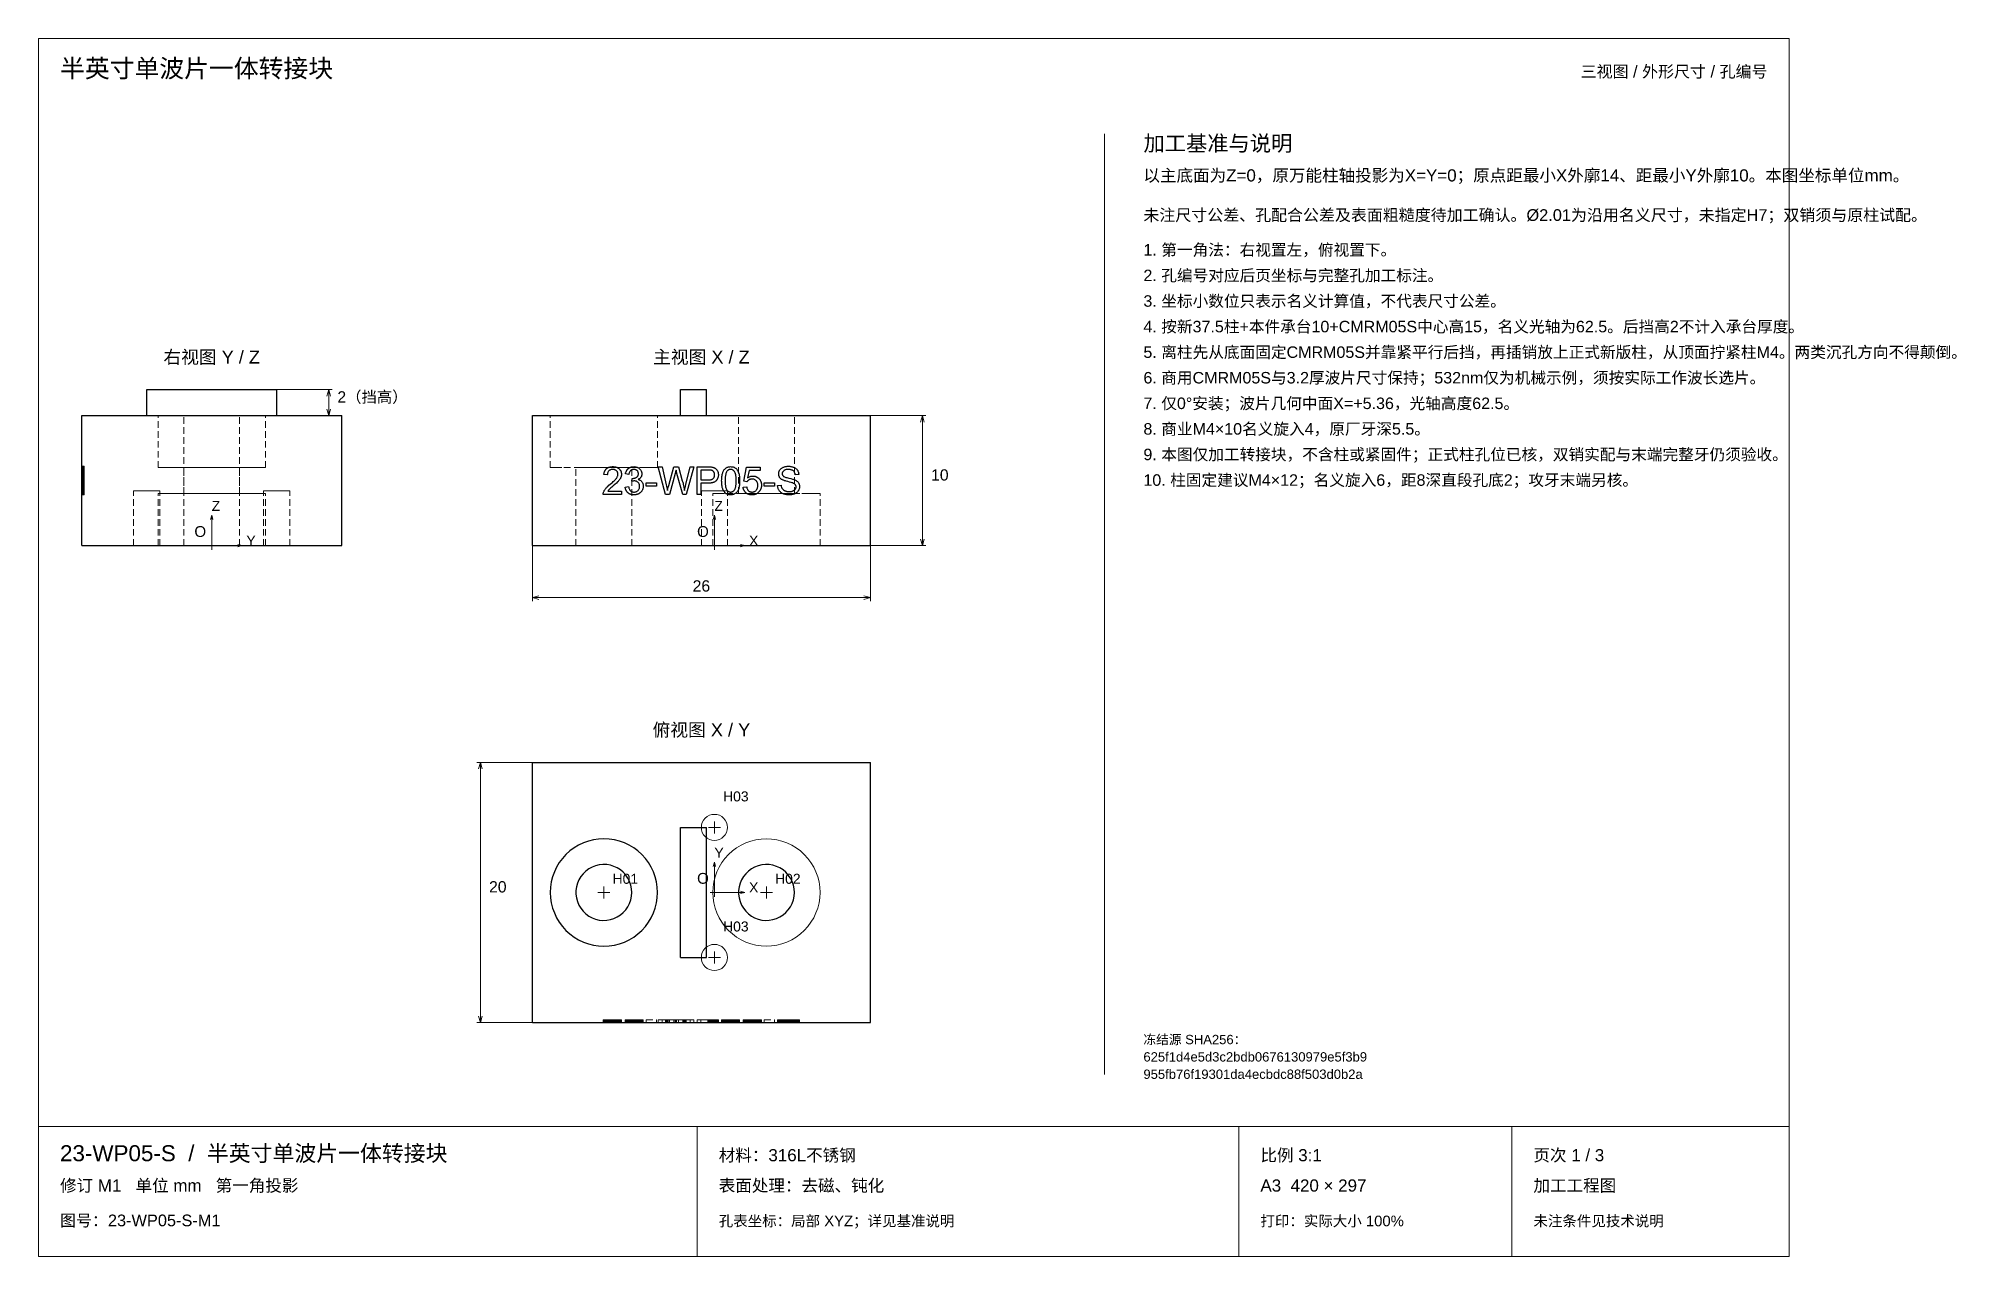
# Paper-space layout '01_三视图' of a CAD drawing. Header units: millimetres. Extents: x 8 to 451, y 8 to 289.
import ezdxf
from ezdxf.enums import TextEntityAlignment as Align

# ---------------------------------------------------------------- set-up
doc = ezdxf.new("R2010")
doc.units = ezdxf.units.MM
doc.linetypes.add('WP_HIDDEN', pattern=[2.3, 1.5, -0.8])
for name, color, linetype, lineweight in [('ANNOTATIONS', 7, 'CONTINUOUS', 18), ('HIDDEN', 7, 'WP_HIDDEN', 13), ('VISIBLE', 7, 'CONTINUOUS', 25)]:
    doc.layers.add(name, color=color, linetype=linetype, lineweight=lineweight)
doc.styles.add('CJK', font='Arial Unicode.ttf')

psp = doc.layouts.new('01_三视图')

# ---------------------------------------------------------------- texts
at = {"layer": 'ANNOTATIONS', "style": 'CJK'}
for s, height, p in [('半英寸单波片一体转接块', 4.2, (13, 280)), ('加工基准与说明', 3.6, (263, 263)), ('以主底面为Z=0，原万能柱轴投影为X=Y=0；原点距最小X外廓14、距最小Y外廓10。本图坐标单位mm。', 2.8, (263, 256)), ('未注尺寸公差、孔配合公差及表面粗糙度待加工确认。Ø2.01为沿用名义尺寸，未指定H7；双销须与原柱试配。', 2.7, (263, 246.9)), ('1. 第一角法：右视置左，俯视置下。', 2.65, (263, 238.9)), ('2. 孔编号对应后页坐标与完整孔加工标注。', 2.65, (263, 233)), ('3. 坐标小数位只表示名义计算值，不代表尺寸公差。', 2.65, (263, 227.1)), ('4. 按新37.5柱+本件承台10+CMRM05S中心高15，名义光轴为62.5。后挡高2不计入承台厚度。', 2.65, (263, 221.2)), ('5. 离柱先从底面固定CMRM05S并靠紧平行后挡，再插销放上正式新版柱，从顶面拧紧柱M4。两类沉孔方向不得颠倒。', 2.65, (263, 215.3)), ('6. 商用CMRM05S与3.2厚波片尺寸保持；532nm仅为机械示例，须按实际工作波长选片。', 2.65, (263, 209.4)), ('2（挡高）', 2.6, (77, 205)), ('7. 仅0°安装；波片几何中面X=+5.36，光轴高度62.5。', 2.65, (263, 203.5)), ('8. 商业M4×10名义旋入4，原厂牙深5.5。', 2.65, (263, 197.6)), ('9. 本图仅加工转接块，不含柱或紧固件；正式柱孔位已核，双销实配与末端完整牙仍须验收。', 2.65, (263, 191.7)), ('10', 2.6, (214, 187)), ('10. 柱固定建议M4×12；名义旋入6，距8深直段孔底2；攻牙末端另核。', 2.65, (263, 185.8)), ('Z', 2.3, (48, 180)), ('Z', 2.3, (164, 180)), ('O', 2.5, (44, 174)), ('Y', 2.3, (56, 172)), ('O', 2.5, (160, 174)), ('X', 2.3, (172, 172)), ('H03', 2.3, (166, 113)), ('Y', 2.3, (164, 100)), ('20', 2.6, (112, 92)), ('H01', 2.3, (140.5, 94)), ('O', 2.5, (160, 94)), ('X', 2.3, (172, 92)), ('H02', 2.3, (178, 94)), ('H03', 2.3, (166, 83)), ('冻结源 SHA256：', 2.15, (263, 57)), ('625f1d4e5d3c2bdb0676130979e5f3b9', 2.15, (263, 53)), ('955fb76f19301da4ecbdc88f503d0b2a', 2.15, (263, 49)), ('23-WP05-S  /  半英寸单波片一体转接块', 3.7, (13, 30)), ('材料：316L不锈钢', 2.8, (165, 30)), ('比例 3:1', 2.8, (290, 30)), ('页次 1 / 3', 2.8, (353, 30)), ('修订 M1   单位 mm   第一角投影', 2.8, (13, 23)), ('表面处理：去磁、钝化', 2.8, (165, 23)), ('A3  420 × 297', 2.8, (290, 23)), ('加工工程图', 2.8, (353, 23)), ('图号：23-WP05-S-M1', 2.7, (13, 15)), ('孔表坐标：局部 XYZ；详见基准说明', 2.45, (165, 15)), ('打印：实际大小 100%', 2.45, (290, 15)), ('未注条件见技术说明', 2.45, (353, 15))]:
    psp.add_text(s, height=height, dxfattribs=at).set_placement(p)
psp.add_text('三视图 / 外形尺寸 / 孔编号', height=2.7, dxfattribs=at).set_placement((407, 280), align=Align.RIGHT)
for s, height, p in [('右视图 Y / Z', 3, (48, 214)), ('主视图 X / Z', 3, (161, 214)), ('26', 2.6, (161, 161.4)), ('俯视图 X / Y', 3, (161, 128))]:
    psp.add_text(s, height=height, dxfattribs=at).set_placement(p, align=Align.CENTER)

# ---------------------------------------------------------------- linework, layer by layer
at = {"layer": 'ANNOTATIONS'}
for p, q in [((412, 289), (8, 289)), ((8, 289), (8, 8)), ((412, 8), (412, 289)), ((254, 50), (254, 267)), ((63, 208), (75.8, 208)), ((75, 208), (74.58, 206.5)), ((75, 202), (75, 208)), ((75, 208), (75.42, 206.5)), ((63, 202), (75.8, 202)), ((75, 202), (74.58, 203.5)), ((75, 202), (75.42, 203.5)), ((200, 202), (212.8, 202)), ((212, 202), (211.58, 200.5)), ((212, 172), (212, 202)), ((212, 202), (212.42, 200.5)), ((48, 179), (47.72, 178)), ((48, 172), (48, 179)), ((48, 179), (48.28, 178)), ((164, 179), (163.72, 178)), ((164, 172), (164, 179)), ((164, 179), (164.28, 178)), ((48, 171), (48, 173)), ((164, 171), (164, 173)), ((212, 172), (211.58, 173.5)), ((212, 172), (212.42, 173.5)), ((47, 172), (49, 172)), ((48, 172), (55, 172)), ((55, 172), (54, 172.28)), ((55, 172), (54, 171.72)), ((122, 172), (122, 159.2)), ((163, 172), (165, 172)), ((164, 172), (171, 172)), ((171, 172), (170, 172.28)), ((171, 172), (170, 171.72)), ((200, 172), (200, 159.2)), ((200, 172), (212.8, 172)), ((122, 160), (123.5, 160.42)), ((122, 160), (200, 160)), ((122, 160), (123.5, 159.58)), ((200, 160), (198.5, 160.42)), ((200, 160), (198.5, 159.58)), ((122, 122), (109.2, 122)), ((110, 122), (109.58, 120.5)), ((110, 62), (110, 122)), ((110, 122), (110.42, 120.5)), ((162.6, 107), (165.4, 107)), ((164, 105.6), (164, 108.4)), ((164, 99), (163.72, 98)), ((164, 92), (164, 99)), ((164, 99), (164.28, 98)), ((138.5, 90.6), (138.5, 93.4)), ((164, 91), (164, 93)), ((176, 90.6), (176, 93.4)), ((137.1, 92), (139.9, 92)), ((163, 92), (165, 92)), ((164, 92), (171, 92)), ((171, 92), (170, 92.28)), ((171, 92), (170, 91.72)), ((174.6, 92), (177.4, 92)), ((162.6, 77), (165.4, 77)), ((164, 75.6), (164, 78.4)), ((122, 62), (109.2, 62)), ((110, 62), (109.58, 63.5)), ((110, 62), (110.42, 63.5)), ((8, 38), (412, 38)), ((160, 8), (160, 38)), ((285, 8), (285, 38)), ((348, 8), (348, 38)), ((8, 8), (412, 8))]:
    psp.add_line(p, q, dxfattribs=at)
at = {"layer": 'HIDDEN'}
for points in [[(33, 202), (63, 202)], [(35.62, 202), (35.7, 202), (35.94, 202), (36.32, 202), (36.85, 202), (37.52, 202), (38.32, 202), (39.25, 202), (40.28, 202), (41.42, 202), (42.63, 202), (43.91, 202), (45.25, 202), (46.61, 202), (48, 202)], [(35.62, 190), (35.62, 202)], [(60.38, 202), (60.06, 202), (59.15, 202), (57.68, 202), (55.72, 202), (53.37, 202), (50.75, 202), (48, 202), (45.25, 202), (42.63, 202), (40.28, 202), (38.32, 202), (36.85, 202), (35.94, 202), (35.62, 202)], [(54.45, 202), (54.29, 202), (53.81, 202), (53.04, 202), (52.02, 202), (50.8, 202), (49.44, 202), (48, 202), (46.56, 202), (45.2, 202), (43.98, 202), (42.96, 202), (42.19, 202), (41.71, 202), (41.55, 202)], [(41.55, 202), (41.59, 202), (41.71, 202), (41.91, 202), (42.19, 202), (42.54, 202), (42.96, 202), (43.44, 202), (43.98, 202), (44.57, 202), (45.2, 202), (45.87, 202), (46.56, 202), (47.28, 202), (48, 202)], [(41.55, 184), (41.55, 202)], [(48, 202), (49.39, 202), (50.75, 202), (52.09, 202), (53.37, 202), (54.58, 202), (55.72, 202), (56.75, 202), (57.68, 202), (58.48, 202), (59.15, 202), (59.68, 202), (60.06, 202), (60.3, 202), (60.38, 202)], [(48, 202), (48.72, 202), (49.44, 202), (50.13, 202), (50.8, 202), (51.43, 202), (52.02, 202), (52.56, 202), (53.04, 202), (53.46, 202), (53.81, 202), (54.09, 202), (54.29, 202), (54.41, 202), (54.45, 202)], [(54.45, 184), (54.45, 202)], [(60.38, 190), (60.38, 202)], [(150.88, 202), (150.56, 202), (149.65, 202), (148.18, 202), (146.22, 202), (143.87, 202), (141.25, 202), (138.5, 202), (135.75, 202), (133.13, 202), (130.78, 202), (128.82, 202), (127.35, 202), (126.44, 202), (126.12, 202)], [(126.12, 190), (126.12, 202)], [(150.88, 190), (150.88, 202)], [(156.2, 202), (162.2, 202)], [(182.45, 202), (182.29, 202), (181.81, 202), (181.04, 202), (180.02, 202), (178.8, 202), (177.44, 202), (176, 202), (174.56, 202), (173.2, 202), (171.98, 202), (170.96, 202), (170.19, 202), (169.71, 202), (169.55, 202)], [(169.55, 184), (169.55, 202)], [(182.45, 184), (182.45, 202)], [(18, 190.3), (18, 190.29)], [(18, 190.3), (18, 190.3)], [(18, 190.3), (18, 190.3)], [(18, 190.29), (18, 190.3)], [(18, 190.3), (18.6, 190.3)], [(18, 190.3), (18.6, 190.3)], [(18, 190.3), (18.6, 190.3)], [(18, 190.29), (18, 190.27)], [(18, 190.27), (18, 190.29)], [(18, 190.29), (18.6, 190.29)], [(18, 190.29), (18.6, 190.29)], [(18, 190.27), (18, 190.24)], [(18, 190.25), (18, 190.27)], [(18, 190.27), (18.6, 190.27)], [(18, 190.27), (18.6, 190.27)], [(18, 190.22), (18, 190.25)], [(18, 190.25), (18.6, 190.25)], [(18, 190.24), (18, 190.21)], [(18, 190.24), (18.6, 190.24)], [(18, 190.22), (18, 190.21)], [(18, 190.21), (18, 190.22)], [(18, 190.22), (18, 190.21)], [(18, 190.22), (18, 190.22)], [(18, 190.22), (18, 190.22)], [(18, 190.21), (18, 190.22)], [(18, 190.22), (18, 190.21)], [(18, 190.21), (18, 190.22)], [(18, 190.18), (18, 190.22)], [(18, 190.22), (18.6, 190.22)], [(18, 190.22), (18.6, 190.22)], [(18, 190.22), (18.6, 190.22)], [(18, 190.22), (18.6, 190.22)], [(18, 190.21), (18, 190.2)], [(18, 190.19), (18, 190.21)], [(18, 190.21), (18, 190.2)], [(18, 190.2), (18, 190.21)], [(18, 190.21), (18, 190.2)], [(18, 190.19), (18, 190.21)], [(18, 190.21), (18, 190.17)], [(18, 190.21), (18.6, 190.21)], [(18, 190.21), (18.6, 190.21)], [(18, 190.21), (18.6, 190.21)], [(18, 190.21), (18.6, 190.21)], [(18, 190.21), (18.6, 190.21)], [(18, 190.21), (18.6, 190.21)], [(18, 190.21), (18.6, 190.21)], [(18, 190.2), (18, 190.19)], [(18, 190.2), (18, 190.19)], [(18, 190.19), (18, 190.2)], [(18, 190.2), (18, 190.19)], [(18, 190.2), (18.6, 190.2)], [(18, 190.2), (18.6, 190.2)], [(18, 190.2), (18.6, 190.2)], [(18, 190.2), (18.6, 190.2)], [(18, 190.19), (18, 190.16)], [(18, 190.18), (18, 190.19)], [(18, 190.19), (18, 190.17)], [(18, 190.17), (18, 190.19)], [(18, 190.19), (18, 183.81)], [(18, 186.09), (18, 190.19)], [(18, 190.19), (18, 186.96)], [(18, 185.88), (18, 190.19)], [(18, 190.19), (18, 186.01)], [(18, 190.19), (18, 190.17)], [(18, 190.16), (18, 190.19)], [(18, 190.19), (18, 190.18)], [(18, 190.19), (18, 190.19)], [(18, 190.19), (18.6, 190.19)], [(18, 190.19), (18.6, 190.19)], [(18, 190.19), (18.6, 190.19)], [(18, 190.19), (18.6, 190.19)], [(18, 190.19), (18.6, 190.19)], [(18, 190.19), (18.6, 190.19)], [(18, 190.19), (18.6, 190.19)], [(18, 190.19), (18.6, 190.19)], [(18, 190.16), (18, 190.18)], [(18, 190.18), (18, 190.16)], [(18, 190.13), (18, 190.18)], [(18, 190.18), (18.6, 190.18)], [(18, 190.18), (18.6, 190.18)], [(18, 190.18), (18.6, 190.18)], [(18, 190.17), (18, 190.15)], [(18, 190.15), (18, 190.17)], [(18, 190.17), (18, 190.14)], [(18, 190.17), (18, 190.13)], [(18, 190.17), (18.6, 190.17)], [(18, 190.17), (18.6, 190.17)], [(18, 190.17), (18.6, 190.17)], [(18, 190.17), (18.6, 190.17)], [(18, 190.16), (18, 190.13)], [(18, 190.13), (18, 190.16)], [(18, 190.12), (18, 190.16)], [(18, 190.16), (18, 190.13)], [(18, 190.16), (18.6, 190.16)], [(18, 190.16), (18.6, 190.16)], [(18, 190.16), (18.6, 190.16)], [(18, 190.16), (18.6, 190.16)], [(18, 190.15), (18, 190.12)], [(18, 190.13), (18, 190.15)], [(18, 190.15), (18.6, 190.15)], [(18, 190.15), (18.6, 190.15)], [(18, 190.14), (18, 190.1)], [(18, 190.14), (18.6, 190.14)], [(18, 190.13), (18, 190.09)], [(18, 190.11), (18, 190.13)], [(18, 190.1), (18, 190.13)], [(18, 190.13), (18, 190.11)], [(18, 190.13), (18, 190.07)], [(18, 190.08), (18, 190.13)], [(18, 190.13), (18.6, 190.13)], [(18, 190.13), (18.6, 190.13)], [(18, 190.13), (18.6, 190.13)], [(18, 190.13), (18.6, 190.13)], [(18, 190.13), (18.6, 190.13)], [(18, 190.13), (18.6, 190.13)], [(18, 190.12), (18, 190.09)], [(18, 190.07), (18, 190.12)], [(18, 190.12), (18.6, 190.12)], [(18, 190.12), (18.6, 190.12)], [(18, 190.08), (18, 190.11)], [(18, 190.11), (18, 190.08)], [(18, 190.11), (18.6, 190.11)], [(18, 190.11), (18.6, 190.11)], [(18, 190.07), (18, 190.1)], [(18, 190.1), (18, 190.06)], [(18, 190.1), (18, 189.36)], [(18, 186.83), (18, 190.1)], [(18, 190.1), (18.6, 190.1)], [(18, 190.1), (18.6, 190.1)], [(18, 190.1), (18.6, 190.1)], [(18, 190.09), (18, 190.05)], [(18, 190.09), (18, 190.06)], [(18, 190.09), (18.6, 190.09)], [(18, 190.09), (18.6, 190.09)], [(18, 190.05), (18, 190.08)], [(18, 190.08), (18, 190.05)], [(18, 190.02), (18, 190.08)], [(18, 190.08), (18.6, 190.08)], [(18, 190.08), (18.6, 190.08)], [(18, 190.08), (18.6, 190.08)], [(18, 190.03), (18, 190.07)], [(18, 190.01), (18, 190.07)], [(18, 190.07), (18, 190.01)], [(18, 190.07), (18.6, 190.07)], [(18, 190.07), (18.6, 190.07)], [(18, 190.07), (18.6, 190.07)], [(18, 190.06), (18, 190.02)], [(18, 190.06), (18, 190.01)], [(18, 190.06), (18.6, 190.06)], [(18, 190.06), (18.6, 190.06)], [(18, 190.05), (18, 189.99)], [(18, 190.01), (18, 190.05)], [(18, 190.05), (18, 190.02)], [(18, 190.05), (18.6, 190.05)], [(18, 190.05), (18.6, 190.05)], [(18, 190.05), (18.6, 190.05)], [(18, 189.99), (18, 190.03)], [(18, 190.03), (18.6, 190.03)], [(18, 190.02), (18, 189.98)], [(18, 190.02), (18, 189.98)], [(18, 189.96), (18, 190.02)], [(18, 190.02), (18.6, 190.02)], [(18, 190.02), (18.6, 190.02)], [(18, 190.02), (18.6, 190.02)], [(18, 189.97), (18, 190.01)], [(18, 190.01), (18, 189.96)], [(18, 189.93), (18, 190.01)], [(18, 190.01), (18, 189.94)], [(18, 190.01), (18.6, 190.01)], [(18, 190.01), (18.6, 190.01)], [(18, 190.01), (18.6, 190.01)], [(18, 190.01), (18.6, 190.01)], [(18, 189.99), (18, 189.93)], [(18, 189.95), (18, 189.99)], [(18, 189.99), (18.6, 189.99)], [(18, 189.99), (18.6, 189.99)], [(18, 189.98), (18, 189.93)], [(18, 189.98), (18, 189.93)], [(18, 189.98), (18.6, 189.98)], [(18, 189.98), (18.6, 189.98)], [(18, 189.93), (18, 189.97)], [(18, 189.97), (18.6, 189.97)], [(18, 189.96), (18, 189.9)], [(18, 189.89), (18, 189.96)], [(18, 189.96), (18.6, 189.96)], [(18, 189.96), (18.6, 189.96)], [(18, 189.91), (18, 189.95)], [(18, 189.95), (18.6, 189.95)], [(18, 189.94), (18, 189.87)], [(18, 189.94), (18.6, 189.94)], [(18, 189.93), (18, 189.87)], [(18, 189.89), (18, 189.93)], [(18, 189.93), (18, 189.88)], [(18, 189.84), (18, 189.93)], [(18, 189.93), (18, 189.89)], [(18, 189.93), (18.6, 189.93)], [(18, 189.93), (18.6, 189.93)], [(18, 189.93), (18.6, 189.93)], [(18, 189.93), (18.6, 189.93)], [(18, 189.93), (18.6, 189.93)], [(18, 189.86), (18, 189.91)], [(18, 189.91), (18.6, 189.91)], [(18, 189.9), (18, 189.83)], [(18, 189.9), (18.6, 189.9)], [(18, 189.84), (18, 189.89)], [(18, 189.89), (18, 189.83)], [(18, 189.81), (18, 189.89)], [(18, 189.89), (18.6, 189.89)], [(18, 189.89), (18.6, 189.89)], [(18, 189.89), (18.6, 189.89)], [(18, 189.88), (18, 189.83)], [(18, 189.88), (18.6, 189.88)], [(18, 189.87), (18, 189.8)], [(18, 189.87), (18, 189.79)], [(18, 189.87), (18.6, 189.87)], [(18, 189.87), (18.6, 189.87)], [(18, 189.8), (18, 189.86)], [(18, 189.86), (18.6, 189.86)], [(18, 189.78), (18, 189.84)], [(18, 189.74), (18, 189.84)], [(18, 189.84), (18.6, 189.84)], [(18, 189.84), (18.6, 189.84)], [(18, 189.83), (18, 189.77)], [(18, 189.83), (18, 189.76)], [(18, 189.83), (18, 189.77)], [(18, 189.83), (18.6, 189.83)], [(18, 189.83), (18.6, 189.83)], [(18, 189.83), (18.6, 189.83)], [(18, 189.73), (18, 189.81)], [(18, 189.81), (18.6, 189.81)], [(18, 189.8), (18, 189.73)], [(18, 189.75), (18, 189.8)], [(18, 189.8), (18.6, 189.8)], [(18, 189.8), (18.6, 189.8)], [(18, 189.79), (18, 189.7)], [(18, 189.79), (18.6, 189.79)], [(18, 189.73), (18, 189.78)], [(18, 189.78), (18.6, 189.78)], [(18, 189.77), (18, 189.71)], [(18, 189.77), (18, 189.71)], [(18, 189.77), (18.6, 189.77)], [(18, 189.77), (18.6, 189.77)], [(18, 189.76), (18, 189.68)], [(18, 189.76), (18.6, 189.76)], [(18, 189.68), (18, 189.75)], [(18, 189.75), (18.6, 189.75)], [(18, 189.64), (18, 189.74)], [(18, 189.74), (18.6, 189.74)], [(18, 189.73), (18, 189.65)], [(18, 189.67), (18, 189.73)], [(18, 189.64), (18, 189.73)], [(18, 189.73), (18.6, 189.73)], [(18, 189.73), (18.6, 189.73)], [(18, 189.73), (18.6, 189.73)], [(18, 189.71), (18, 189.64)], [(18, 189.71), (18, 189.64)], [(18, 189.71), (18.6, 189.71)], [(18, 189.71), (18.6, 189.71)], [(18, 189.7), (18, 189.61)], [(18, 189.7), (18.6, 189.7)], [(18, 189.62), (18, 189.68)], [(18, 189.68), (18, 189.6)], [(18, 189.68), (18.6, 189.68)], [(18, 189.68), (18.6, 189.68)], [(18, 189.61), (18, 189.67)], [(18, 189.67), (18.6, 189.67)], [(18, 189.65), (18, 189.57)], [(18, 189.65), (18.6, 189.65)], [(18, 189.64), (18, 189.58)], [(18, 189.52), (18, 189.64)], [(18, 189.64), (18, 189.57)], [(18, 189.55), (18, 189.64)], [(18, 189.64), (18.6, 189.64)], [(18, 189.64), (18.6, 189.64)], [(18, 189.64), (18.6, 189.64)], [(18, 189.64), (18.6, 189.64)], [(18, 189.55), (18, 189.62)], [(18, 189.62), (18.6, 189.62)], [(18, 189.55), (18, 189.61)], [(18, 189.61), (18, 189.51)], [(18, 189.61), (18.6, 189.61)], [(18, 189.61), (18.6, 189.61)], [(18, 189.6), (18, 189.51)], [(18, 189.6), (18.6, 189.6)], [(18, 189.58), (18, 189.51)], [(18, 189.58), (18.6, 189.58)], [(18, 189.57), (18, 189.48)], [(18, 189.57), (18, 189.56)], [(18, 189.57), (18, 189.57)], [(18, 189.57), (18, 189.57)], [(18, 189.56), (18, 189.57)], [(18, 189.57), (18, 189.56)], [(18, 189.56), (18, 189.57)], [(18, 189.57), (18, 189.49)], [(18, 189.57), (18.6, 189.57)], [(18, 189.57), (18.6, 189.57)], [(18, 189.57), (18.6, 189.57)], [(18, 189.57), (18.6, 189.57)], [(18, 189.57), (18.6, 189.57)], [(18, 189.57), (18.6, 189.57)], [(18, 189.57), (18, 189.56)], [(18, 189.57), (18.6, 189.57)], [(18, 189.57), (18, 189.57)], [(18, 189.57), (18, 189.57)], [(18, 189.57), (18.6, 189.57)], [(18, 189.56), (18, 189.57)], [(18, 189.56), (18, 189.53)], [(18, 189.53), (18, 189.56)], [(18, 189.56), (18, 189.55)], [(18, 189.55), (18, 189.56)], [(18, 189.56), (18, 189.55)], [(18, 189.55), (18, 189.56)], [(18, 189.56), (18.6, 189.56)], [(18, 189.56), (18.6, 189.56)], [(18, 189.56), (18.6, 189.56)], [(18, 189.56), (18.6, 189.56)], [(18, 189.56), (18.6, 189.56)], [(18, 189.56), (18, 189.55)], [(18, 189.56), (18.6, 189.56)], [(18, 189.56), (18.6, 189.56)], [(18, 189.55), (18, 189.56)], [(18, 189.48), (18, 189.55)], [(18, 189.48), (18, 189.55)], [(18, 189.55), (18, 189.52)], [(18, 189.52), (18, 189.55)], [(18, 189.55), (18, 189.54)], [(18, 189.54), (18, 189.55)], [(18, 189.45), (18, 189.55)], [(18, 189.55), (18.6, 189.55)], [(18, 189.55), (18.6, 189.55)], [(18, 189.55), (18.6, 189.55)], [(18, 189.55), (18.6, 189.55)], [(18, 189.55), (18.6, 189.55)], [(18, 189.55), (18.6, 189.55)], [(18, 189.55), (18.6, 189.55)], [(18, 189.55), (18, 189.54)], [(18, 189.55), (18.6, 189.55)], [(18, 189.55), (18.6, 189.55)], [(18, 189.54), (18, 189.55)], [(18, 189.54), (18, 189.52)], [(18, 189.51), (18, 189.54)], [(18, 189.54), (18.6, 189.54)], [(18, 189.54), (18.6, 189.54)], [(18, 189.54), (18, 189.52)], [(18, 189.54), (18.6, 189.54)], [(18, 189.52), (18, 189.54)], [(18, 189.53), (18, 189.5)], [(18, 189.5), (18, 189.53)], [(18, 189.53), (18.6, 189.53)], [(18, 189.53), (18.6, 189.53)], [(18, 189.52), (18, 189.48)], [(18, 189.49), (18, 189.52)], [(18, 189.39), (18, 189.52)], [(18, 189.52), (18, 189.49)], [(18, 189.52), (18.6, 189.52)], [(18, 189.52), (18.6, 189.52)], [(18, 189.52), (18.6, 189.52)], [(18, 189.52), (18.6, 189.52)], [(18, 189.52), (18, 189.5)], [(18, 189.52), (18.6, 189.52)], [(18, 189.52), (18.6, 189.52)], [(18, 189.5), (18, 189.52)], [(18, 189.51), (18, 189.44)], [(18, 189.51), (18, 189.41)], [(18, 189.48), (18, 189.51)], [(18, 189.51), (18, 189.4)], [(18, 189.51), (18.6, 189.51)], [(18, 189.51), (18.6, 189.51)], [(18, 189.51), (18.6, 189.51)], [(18, 189.51), (18.6, 189.51)], [(18, 189.5), (18, 189.46)], [(18, 189.46), (18, 189.5)], [(18, 189.5), (18.6, 189.5)], [(18, 189.5), (18.6, 189.5)], [(18, 189.5), (18, 189.48)], [(18, 189.5), (18.6, 189.5)], [(18, 189.5), (18.6, 189.5)], [(18, 189.47), (18, 189.5)], [(18, 189.44), (18, 189.49)], [(18, 189.49), (18, 189.4)], [(18, 189.49), (18, 189.45)], [(18, 189.49), (18.6, 189.49)], [(18, 189.49), (18.6, 189.49)], [(18, 189.49), (18.6, 189.49)], [(18, 189.48), (18, 189.38)], [(18, 189.41), (18, 189.48)], [(18, 189.41), (18, 189.48)], [(18, 189.48), (18, 189.44)], [(18, 189.44), (18, 189.48)], [(18, 189.48), (18.6, 189.48)], [(18, 189.48), (18.6, 189.48)], [(18, 189.48), (18.6, 189.48)], [(18, 189.48), (18.6, 189.48)], [(18, 189.48), (18.6, 189.48)], [(18, 189.48), (18, 189.45)], [(18, 189.48), (18.6, 189.48)], [(18, 189.47), (18.6, 189.47)], [(18, 189.44), (18, 189.47)], [(18, 189.46), (18, 189.41)], [(18, 189.41), (18, 189.46)], [(18, 189.46), (18.6, 189.46)], [(18, 189.46), (18.6, 189.46)], [(18, 189.45), (18, 189.4)], [(18, 189.34), (18, 189.45)], [(18, 189.45), (18.6, 189.45)], [(18, 189.45), (18.6, 189.45)], [(18, 189.45), (18, 189.42)], [(18, 189.45), (18.6, 189.45)], [(18, 189.44), (18, 189.37)], [(18, 189.44), (18, 189.38)], [(18, 189.39), (18, 189.44)], [(18, 189.38), (18, 189.44)], [(18, 189.44), (18.6, 189.44)], [(18, 189.44), (18.6, 189.44)], [(18, 189.44), (18.6, 189.44)], [(18, 189.44), (18.6, 189.44)], [(18, 189.44), (18.6, 189.44)], [(18, 189.41), (18, 189.44)], [(18, 189.44), (18, 187.16)], [(18, 189.44), (18, 189.44)], [(18, 189.44), (18.6, 189.44)], [(18, 189.42), (18, 189.44)], [(18, 189.42), (18, 189.01)], [(18, 189.16), (18, 189.42)], [(18, 189.42), (18.6, 189.42)], [(18, 189.42), (18, 189.39)], [(18, 189.42), (18.6, 189.42)], [(18, 189.42), (18.6, 189.42)], [(18, 189.41), (18, 189.42)], [(18, 189.34), (18, 189.41)], [(18, 189.41), (18, 189.35)], [(18, 189.36), (18, 189.41)], [(18, 189.33), (18, 189.41)], [(18, 189.41), (18, 189.31)], [(18, 189.41), (18.6, 189.41)], [(18, 189.41), (18.6, 189.41)], [(18, 189.41), (18.6, 189.41)], [(18, 189.41), (18.6, 189.41)], [(18, 189.41), (18.6, 189.41)], [(18, 189.41), (18.6, 189.41)], [(18, 189.37), (18, 189.41)], [(18, 189.41), (18.6, 189.41)], [(18, 189.4), (18, 189.41)], [(18, 189.4), (18, 189.31)], [(18, 189.4), (18, 189.34)], [(18, 189.4), (18, 189.29)], [(18, 189.4), (18.6, 189.4)], [(18, 189.4), (18.6, 189.4)], [(18, 189.4), (18.6, 189.4)], [(18, 189.4), (18.6, 189.4)], [(18, 189.38), (18, 189.4)], [(18, 189.32), (18, 189.39)], [(18, 189.25), (18, 189.39)], [(18, 189.39), (18.6, 189.39)], [(18, 189.39), (18.6, 189.39)], [(18, 189.39), (18, 189.35)], [(18, 189.39), (18.6, 189.39)], [(18, 189.38), (18, 189.28)], [(18, 189.38), (18, 189.31)], [(18, 189.32), (18, 189.38)], [(18, 189.38), (18.6, 189.38)], [(18, 189.38), (18.6, 189.38)], [(18, 189.38), (18.6, 189.38)], [(18, 189.36), (18, 189.38)], [(18, 189.37), (18, 189.29)], [(18, 189.37), (18.6, 189.37)], [(18, 189.37), (18.6, 189.37)], [(18, 189.32), (18, 189.37)], [(18, 189.29), (18, 189.36)], [(18, 189.36), (18, 187.64)], [(18, 189.36), (18.6, 189.36)], [(18, 189.36), (18.6, 189.36)], [(18, 189.36), (18.6, 189.36)], [(18, 189.32), (18, 189.36)], [(18, 189.35), (18, 189.29)], [(18, 189.35), (18.6, 189.35)], [(18, 189.35), (18, 189.31)], [(18, 189.35), (18.6, 189.35)], [(18, 189.26), (18, 189.34)], [(18, 189.34), (18, 189.31)], [(18, 189.23), (18, 189.34)], [(18, 189.34), (18.6, 189.34)], [(18, 189.34), (18.6, 189.34)], [(18, 189.34), (18.6, 189.34)], [(18, 189.25), (18, 189.33)], [(18, 189.33), (18.6, 189.33)], [(18, 189.25), (18, 189.32)], [(18, 189.25), (18, 189.32)], [(18, 189.32), (18.6, 189.32)], [(18, 189.32), (18.6, 189.32)], [(18, 189.32), (18.6, 189.32)], [(18, 189.28), (18, 189.32)], [(18, 189.32), (18.6, 189.32)], [(18, 189.29), (18, 189.32)], [(18, 189.31), (18, 189.23)], [(18, 189.31), (18, 189.21)], [(18, 189.31), (18, 189.22)], [(18, 189.31), (18, 189.28)], [(18, 189.31), (18.6, 189.31)], [(18, 189.31), (18.6, 189.31)], [(18, 189.31), (18.6, 189.31)], [(18, 189.31), (18.6, 189.31)], [(18, 189.31), (18, 189.27)], [(18, 189.31), (18.6, 189.31)], [(18, 189.29), (18, 189.21)], [(18, 189.22), (18, 189.29)], [(18, 189.29), (18, 189.22)], [(18, 189.29), (18, 189.17)], [(18, 189.29), (18.6, 189.29)], [(18, 189.29), (18.6, 189.29)], [(18, 189.29), (18.6, 189.29)], [(18, 189.29), (18.6, 189.29)], [(18, 189.29), (18.6, 189.29)], [(18, 189.24), (18, 189.29)], [(18, 189.28), (18, 189.19)], [(18, 189.28), (18, 189.2)], [(18, 189.28), (18.6, 189.28)], [(18, 189.28), (18.6, 189.28)], [(18, 189.28), (18.6, 189.28)], [(18, 189.23), (18, 189.28)], [(18, 189.27), (18, 189.22)], [(18, 189.27), (18.6, 189.27)], [(18, 189.19), (18, 189.26)], [(18, 189.26), (18.6, 189.26)], [(18, 189.17), (18, 189.25)], [(18, 189.17), (18, 189.25)], [(18, 189.1), (18, 189.25)], [(18, 189.17), (18, 189.25)], [(18, 189.25), (18.6, 189.25)], [(18, 189.25), (18.6, 189.25)], [(18, 189.25), (18.6, 189.25)], [(18, 189.25), (18.6, 189.25)], [(18, 189.24), (18.6, 189.24)], [(18, 189.19), (18, 189.24)], [(18, 189.23), (18, 189.14)], [(18, 189.12), (18, 189.23)], [(18, 189.23), (18.6, 189.23)], [(18, 189.23), (18.6, 189.23)], [(18, 189.23), (18.6, 189.23)], [(18, 189.17), (18, 189.23)], [(18, 189.14), (18, 189.22)], [(18, 189.22), (18, 189.14)], [(18, 189.22), (18, 189.12)], [(18, 189.22), (18.6, 189.22)], [(18, 189.22), (18.6, 189.22)], [(18, 189.22), (18.6, 189.22)], [(18, 189.22), (18, 189.11)], [(18, 189.22), (18.6, 189.22)], [(18, 189.21), (18, 189.12)], [(18, 189.21), (18, 189.1)], [(18, 189.21), (18.6, 189.21)], [(18, 189.21), (18.6, 189.21)], [(18, 189.2), (18, 189.13)], [(18, 189.2), (18.6, 189.2)], [(18, 189.19), (18, 189.08)], [(18, 189.1), (18, 189.19)], [(18, 189.19), (18.6, 189.19)], [(18, 189.19), (18.6, 189.19)], [(18, 189.19), (18.6, 189.19)], [(18, 189.14), (18, 189.19)], [(18, 189.08), (18, 189.17)], [(18, 189.08), (18, 189.17)], [(18, 189.07), (18, 189.17)], [(18, 189.17), (18, 189.05)], [(18, 189.17), (18.6, 189.17)], [(18, 189.17), (18.6, 189.17)], [(18, 189.17), (18.6, 189.17)], [(18, 189.17), (18.6, 189.17)], [(18, 189.17), (18.6, 189.17)], [(18, 189.11), (18, 189.17)], [(18, 188.67), (18, 189.16)], [(18, 189.16), (18.6, 189.16)], [(18, 189.06), (18, 189.14)], [(18, 189.14), (18, 189.06)], [(18, 189.14), (18, 189.04)], [(18, 189.14), (18.6, 189.14)], [(18, 189.14), (18.6, 189.14)], [(18, 189.14), (18.6, 189.14)], [(18, 189.14), (18.6, 189.14)], [(18, 189.07), (18, 189.14)], [(18, 189.13), (18, 189.05)], [(18, 189.13), (18.6, 189.13)], [(18, 189.12), (18, 189.03)], [(18, 189.12), (18, 189.01)], [(18, 189.01), (18, 189.12)], [(18, 189.12), (18.6, 189.12)], [(18, 189.12), (18.6, 189.12)], [(18, 189.12), (18.6, 189.12)], [(18, 189.11), (18, 189.04)], [(18, 189.11), (18.6, 189.11)], [(18, 189.11), (18.6, 189.11)], [(18, 189.05), (18, 189.11)], [(18, 189.02), (18, 189.1)], [(18, 189.1), (18, 188.98)], [(18, 188.95), (18, 189.1)], [(18, 189.1), (18.6, 189.1)], [(18, 189.1), (18.6, 189.1)], [(18, 189.1), (18.6, 189.1)], [(18, 189.08), (18, 188.98)], [(18, 188.99), (18, 189.08)], [(18, 188.99), (18, 189.08)], [(18, 189.08), (18.6, 189.08)], [(18, 189.08), (18.6, 189.08)], [(18, 189.08), (18.6, 189.08)], [(18, 188.97), (18, 189.07)], [(18, 189.07), (18.6, 189.07)], [(18, 189.07), (18.6, 189.07)], [(18, 189.01), (18, 189.07)], [(18, 188.97), (18, 189.06)], [(18, 189.06), (18, 188.98)], [(18, 189.06), (18.6, 189.06)], [(18, 189.06), (18.6, 189.06)], [(18, 189.05), (18, 188.97)], [(18, 189.05), (18, 188.93)], [(18, 189.05), (18.6, 189.05)], [(18, 189.05), (18.6, 189.05)], [(18, 189.05), (18.6, 189.05)], [(18, 188.98), (18, 189.05)], [(18, 189.04), (18, 188.94)], [(18, 189.04), (18.6, 189.04)], [(18, 189.04), (18, 188.95)], [(18, 189.04), (18.6, 189.04)], [(18, 189.03), (18, 188.93)], [(18, 189.03), (18.6, 189.03)], [(18, 188.94), (18, 189.02)], [(18, 189.02), (18.6, 189.02)], [(18, 189.01), (18, 188.67)], [(18, 189.01), (18, 188.91)], [(18, 188.9), (18, 189.01)], [(18, 189.01), (18.6, 189.01)], [(18, 189.01), (18.6, 189.01)], [(18, 189.01), (18.6, 189.01)], [(18, 189.01), (18.6, 189.01)], [(18, 188.93), (18, 189.01)], [(18, 188.89), (18, 188.99)], [(18, 188.89), (18, 188.99)], [(18, 188.99), (18.6, 188.99)], [(18, 188.99), (18.6, 188.99)], [(18, 188.98), (18, 188.88)], [(18, 188.98), (18, 188.89)], [(18, 188.98), (18, 188.86)], [(18, 188.98), (18.6, 188.98)], [(18, 188.98), (18.6, 188.98)], [(18, 188.98), (18.6, 188.98)], [(18, 188.91), (18, 188.98)], [(18, 188.88), (18, 188.97)], [(18, 188.97), (18, 188.88)], [(18, 188.86), (18, 188.97)], [(18, 188.97), (18.6, 188.97)], [(18, 188.97), (18.6, 188.97)], [(18, 188.97), (18.6, 188.97)], [(18, 188.78), (18, 188.95)], [(18, 188.95), (18.6, 188.95)], [(18, 188.95), (18, 188.86)], [(18, 188.95), (18.6, 188.95)], [(18, 188.76), (18, 188.94)], [(18, 188.94), (18, 188.83)], [(18, 188.94), (18.6, 188.94)], [(18, 188.94), (18.6, 188.94)], [(18, 188.93), (18, 188.82)], [(18, 188.93), (18, 188.8)], [(18, 188.93), (18.6, 188.93)], [(18, 188.93), (18.6, 188.93)], [(18, 188.93), (18.6, 188.93)], [(18, 188.86), (18, 188.93)], [(18, 188.91), (18, 188.8)], [(18, 188.91), (18.6, 188.91)], [(18, 188.91), (18.6, 188.91)], [(18, 188.82), (18, 188.91)], [(18, 188.78), (18, 188.9)], [(18, 188.9), (18.6, 188.9)], [(18, 188.89), (18, 188.81)], [(18, 188.8), (18, 188.89)], [(18, 188.79), (18, 188.89)], [(18, 188.89), (18.6, 188.89)], [(18, 188.89), (18.6, 188.89)], [(18, 188.89), (18.6, 188.89)], [(18, 188.88), (18, 188.77)], [(18, 188.78), (18, 188.88)], [(18, 188.88), (18, 188.79)], [(18, 188.88), (18.6, 188.88)], [(18, 188.88), (18.6, 188.88)], [(18, 188.88), (18.6, 188.88)], [(18, 188.86), (18, 188.74)], [(18, 188.75), (18, 188.86)], [(18, 188.86), (18.6, 188.86)], [(18, 188.86), (18.6, 188.86)], [(18, 188.86), (18, 188.76)], [(18, 188.86), (18.6, 188.86)], [(18, 188.86), (18.6, 188.86)], [(18, 188.78), (18, 188.86)], [(18, 188.83), (18, 188.7)], [(18, 188.83), (18.6, 188.83)], [(18, 188.82), (18, 188.69)], [(18, 188.82), (18.6, 188.82)], [(18, 188.82), (18.6, 188.82)], [(18, 188.73), (18, 188.82)], [(18, 188.81), (18, 188.72)], [(18, 188.81), (18.6, 188.81)], [(18, 188.7), (18, 188.8)], [(18, 188.8), (18, 188.69)], [(18, 188.8), (18, 188.67)], [(18, 188.8), (18.6, 188.8)], [(18, 188.8), (18.6, 188.8)], [(18, 188.8), (18.6, 188.8)], [(18, 188.69), (18, 188.79)], [(18, 188.79), (18, 188.7)], [(18, 188.79), (18.6, 188.79)], [(18, 188.79), (18.6, 188.79)], [(18, 188.68), (18, 188.78)], [(18, 188.6), (18, 188.78)], [(18, 188.66), (18, 188.78)], [(18, 188.78), (18.6, 188.78)], [(18, 188.78), (18.6, 188.78)], [(18, 188.78), (18.6, 188.78)], [(18, 188.78), (18.6, 188.78)], [(18, 188.69), (18, 188.78)], [(18, 188.77), (18, 188.67)], [(18, 188.77), (18.6, 188.77)], [(18, 188.56), (18, 188.76)], [(18, 188.76), (18.6, 188.76)], [(18, 188.76), (18, 188.65)], [(18, 188.76), (18.6, 188.76)], [(18, 188.62), (18, 188.75)], [(18, 188.75), (18.6, 188.75)], [(18, 188.74), (18, 188.6)], [(18, 188.74), (18.6, 188.74)], [(18, 188.73), (18.6, 188.73)], [(18, 188.62), (18, 188.73)], [(18, 188.72), (18, 188.63)], [(18, 188.72), (18.6, 188.72)], [(18, 188.59), (18, 188.7)], [(18, 188.7), (18, 188.57)], [(18, 188.7), (18, 188.6)], [(18, 188.7), (18.6, 188.7)], [(18, 188.7), (18.6, 188.7)], [(18, 188.7), (18.6, 188.7)], [(18, 188.69), (18, 188.56)], [(18, 188.58), (18, 188.69)], [(18, 188.69), (18, 188.58)], [(18, 188.69), (18.6, 188.69)], [(18, 188.69), (18.6, 188.69)], [(18, 188.69), (18.6, 188.69)], [(18, 188.69), (18.6, 188.69)], [(18, 188.6), (18, 188.69)], [(18, 188.58), (18, 188.68)], [(18, 188.68), (18.6, 188.68)], [(18, 188.67), (18, 188.56)], [(18, 188.67), (18, 183.81)], [(18, 188.67), (18, 188.53)], [(18, 188.67), (18.6, 188.67)], [(18, 188.67), (18.6, 188.67)], [(18, 188.67), (18.6, 188.67)], [(18, 188.54), (18, 188.66)], [(18, 188.66), (18.6, 188.66)], [(18, 188.65), (18, 188.54)], [(18, 188.65), (18.6, 188.65)], [(18, 188.63), (18, 188.54)], [(18, 188.63), (18.6, 188.63)], [(18, 188.48), (18, 188.62)], [(18, 188.62), (18.6, 188.62)], [(18, 188.62), (18.6, 188.62)], [(18, 188.51), (18, 188.62)], [(18, 188.41), (18, 188.6)], [(18, 188.6), (18, 188.47)], [(18, 188.6), (18, 188.51)], [(18, 188.6), (18.6, 188.6)], [(18, 188.6), (18.6, 188.6)], [(18, 188.6), (18.6, 188.6)], [(18, 188.6), (18.6, 188.6)], [(18, 188.51), (18, 188.6)], [(18, 188.48), (18, 188.59)], [(18, 188.59), (18.6, 188.59)], [(18, 188.45), (18, 188.58)], [(18, 188.46), (18, 188.58)], [(18, 188.58), (18, 188.46)], [(18, 188.58), (18.6, 188.58)], [(18, 188.58), (18.6, 188.58)], [(18, 188.58), (18.6, 188.58)], [(18, 188.57), (18, 188.44)], [(18, 188.57), (18.6, 188.57)], [(18, 188.56), (18, 188.46)], [(18, 188.42), (18, 188.56)], [(18, 188.56), (18, 188.42)], [(18, 188.56), (18.6, 188.56)], [(18, 188.56), (18.6, 188.56)], [(18, 188.56), (18.6, 188.56)], [(18, 188.54), (18, 188.45)], [(18, 188.43), (18, 188.54)], [(18, 188.54), (18.6, 188.54)], [(18, 188.54), (18.6, 188.54)], [(18, 188.54), (18, 188.41)], [(18, 188.54), (18.6, 188.54)], [(18, 188.53), (18, 188.39)], [(18, 188.53), (18.6, 188.53)], [(18, 188.51), (18, 188.43)], [(18, 188.51), (18.6, 188.51)], [(18, 188.51), (18.6, 188.51)], [(18, 188.4), (18, 188.51)], [(18, 188.51), (18.6, 188.51)], [(18, 188.42), (18, 188.51)], [(18, 188.37), (18, 188.48)], [(18, 188.33), (18, 188.48)], [(18, 188.48), (18.6, 188.48)], [(18, 188.48), (18.6, 188.48)], [(18, 188.47), (18, 188.32)], [(18, 188.47), (18.6, 188.47)], [(18, 188.46), (18, 188.36)], [(18, 188.35), (18, 188.46)], [(18, 188.46), (18, 188.35)], [(18, 188.46), (18.6, 188.46)], [(18, 188.46), (18.6, 188.46)], [(18, 188.46), (18.6, 188.46)], [(18, 188.32), (18, 188.45)], [(18, 188.45), (18, 188.35)], [(18, 188.45), (18.6, 188.45)], [(18, 188.45), (18.6, 188.45)], [(18, 188.44), (18, 188.29)], [(18, 188.44), (18.6, 188.44)], [(18, 188.43), (18, 188.36)], [(18, 188.33), (18, 188.43)], [(18, 188.43), (18.6, 188.43)], [(18, 188.43), (18.6, 188.43)], [(18, 188.42), (18.6, 188.42)], [(18, 188.42), (18.6, 188.42)], [(18, 188.32), (18, 188.42)], [(18, 188.2), (18, 188.41)], [(18, 188.41), (18.6, 188.41)], [(18, 188.41), (18, 188.28)], [(18, 188.41), (18.6, 188.41)], [(18, 188.4), (18.6, 188.4)], [(18, 188.27), (18, 188.4)], [(18, 188.39), (18, 188.33)], [(18, 188.39), (18.6, 188.39)], [(18, 188.29), (18, 188.37)], [(18, 188.37), (18.6, 188.37)], [(18, 188.36), (18, 188.26)], [(18, 188.36), (18, 188.29)], [(18, 188.36), (18.6, 188.36)], [(18, 188.36), (18.6, 188.36)], [(18, 188.35), (18, 188.26)], [(18, 188.24), (18, 188.35)], [(18, 188.35), (18, 188.25)], [(18, 188.35), (18.6, 188.35)], [(18, 188.35), (18.6, 188.35)], [(18, 188.35), (18.6, 188.35)], [(18, 188.22), (18, 188.33)], [(18, 188.33), (18.6, 188.33)], [(18, 188.33), (18.6, 188.33)], [(18, 188.21), (18, 188.32)], [(18, 188.32), (18, 188.16)], [(18, 188.32), (18.6, 188.32)], [(18, 188.32), (18.6, 188.32)], [(18, 188.32), (18.6, 188.32)], [(18, 188.19), (18, 188.32)], [(18, 188.29), (18, 188.22)], [(18, 188.29), (18.6, 188.29)], [(18, 188.29), (18.6, 188.29)], [(18, 188.28), (18, 188.14)], [(18, 188.28), (18.6, 188.28)], [(18, 188.27), (18.6, 188.27)], [(18, 188.13), (18, 188.27)], [(18, 188.26), (18, 188.16)], [(18, 188.26), (18, 188.16)], [(18, 188.26), (18.6, 188.26)], [(18, 188.26), (18.6, 188.26)], [(18, 188.25), (18, 188.15)], [(18, 188.25), (18.6, 188.25)], [(18, 188.12), (18, 188.24)], [(18, 188.24), (18.6, 188.24)], [(18, 188.22), (18, 188.15)], [(18, 188.12), (18, 188.22)], [(18, 188.22), (18.6, 188.22)], [(18, 188.22), (18.6, 188.22)], [(18, 188.16), (18, 188.21)], [(18, 188.21), (18.6, 188.21)], [(18, 187.98), (18, 188.2)], [(18, 188.2), (18.6, 188.2)], [(18, 188.19), (18.6, 188.19)], [(18, 188.06), (18, 188.19)], [(18, 188.16), (18, 188.07)], [(18, 188.1), (18, 188.16)], [(18, 188.16), (18, 188.07)], [(18, 188.16), (18, 187.99)], [(18, 188.16), (18.6, 188.16)], [(18, 188.16), (18.6, 188.16)], [(18, 188.16), (18.6, 188.16)], [(18, 188.16), (18.6, 188.16)], [(18, 188.15), (18, 188.05)], [(18, 188.15), (18, 188.09)], [(18, 188.15), (18.6, 188.15)], [(18, 188.15), (18.6, 188.15)], [(18, 188.14), (18, 188)], [(18, 188.14), (18.6, 188.14)], [(18, 188.13), (18.6, 188.13)], [(18, 187.99), (18, 188.13)], [(18, 188.01), (18, 188.12)], [(18, 188.03), (18, 188.12)], [(18, 188.12), (18.6, 188.12)], [(18, 188.12), (18.6, 188.12)], [(18, 188.05), (18, 188.1)], [(18, 188.1), (18.6, 188.1)], [(18, 188.09), (18, 188.03)], [(18, 188.09), (18.6, 188.09)], [(18, 188.07), (18, 187.98)], [(18, 188.07), (18, 187.97)], [(18, 188.07), (18.6, 188.07)], [(18, 188.07), (18.6, 188.07)], [(18, 188.06), (18.6, 188.06)], [(18, 187.94), (18, 188.06)], [(18, 188.01), (18, 188.05)], [(18, 188.05), (18, 187.96)], [(18, 188.05), (18.6, 188.05)], [(18, 188.05), (18.6, 188.05)], [(18, 188.04), (18, 188.03)], [(18, 188.04), (18, 188.04)], [(18, 188.04), (18, 188.04)], [(18, 188.02), (18, 188.04)], [(18, 188.04), (18.6, 188.04)], [(18, 188.04), (18.6, 188.04)], [(18, 188.04), (18.6, 188.04)], [(18, 188.03), (18, 188.02)], [(18, 188.03), (18, 188.01)], [(18, 187.93), (18, 188.03)], [(18, 188.03), (18.6, 188.03)], [(18, 188.03), (18.6, 188.03)], [(18, 188.03), (18.6, 188.03)], [(18, 188.02), (18, 188.01)], [(18, 187.99), (18, 188.02)], [(18, 188.02), (18.6, 188.02)], [(18, 188.02), (18.6, 188.02)], [(18, 187.96), (18, 188.01)], [(18, 187.89), (18, 188.01)], [(18, 188.01), (18, 187.99)], [(18, 188.01), (18, 187.98)], [(18, 188.01), (18.6, 188.01)], [(18, 188.01), (18.6, 188.01)], [(18, 188.01), (18.6, 188.01)], [(18, 188.01), (18.6, 188.01)], [(18, 188), (18, 187.84)], [(18, 188), (18.6, 188)], [(18, 187.99), (18, 187.81)], [(18, 187.99), (18, 187.96)], [(18, 187.94), (18, 187.99)], [(18, 187.99), (18.6, 187.99)], [(18, 187.99), (18.6, 187.99)], [(18, 187.99), (18.6, 187.99)], [(18, 187.99), (18.6, 187.99)], [(18, 187.84), (18, 187.99)], [(18, 187.98), (18, 187.89)], [(18, 187.74), (18, 187.98)], [(18, 187.98), (18, 187.92)], [(18, 187.98), (18.6, 187.98)], [(18, 187.98), (18.6, 187.98)], [(18, 187.98), (18.6, 187.98)], [(18, 187.97), (18, 187.88)], [(18, 187.97), (18.6, 187.97)], [(18, 187.92), (18, 187.96)], [(18, 187.96), (18, 187.93)], [(18, 187.96), (18, 187.86)], [(18, 187.96), (18.6, 187.96)], [(18, 187.96), (18.6, 187.96)], [(18, 187.96), (18.6, 187.96)], [(18, 187.89), (18, 187.94)], [(18, 187.94), (18.6, 187.94)], [(18, 187.94), (18.6, 187.94)], [(18, 187.83), (18, 187.94)], [(18, 187.93), (18, 187.9)], [(18, 187.84), (18, 187.93)], [(18, 187.93), (18.6, 187.93)], [(18, 187.93), (18.6, 187.93)], [(18, 187.88), (18, 187.92)], [(18, 187.92), (18, 187.87)], [(18, 187.92), (18.6, 187.92)], [(18, 187.92), (18.6, 187.92)], [(18, 187.9), (18, 187.86)], [(18, 187.9), (18.6, 187.9)], [(18, 187.89), (18, 187.81)], [(18, 187.77), (18, 187.89)], [(18, 187.82), (18, 187.89)], [(18, 187.89), (18.6, 187.89)], [(18, 187.89), (18.6, 187.89)], [(18, 187.89), (18.6, 187.89)], [(18, 187.84), (18, 187.88)], [(18, 187.88), (18, 187.79)], [(18, 187.88), (18.6, 187.88)], [(18, 187.88), (18.6, 187.88)], [(18, 187.87), (18, 187.81)], [(18, 187.87), (18.6, 187.87)], [(18, 187.86), (18, 187.82)], [(18, 187.86), (18, 187.77)], [(18, 187.86), (18.6, 187.86)], [(18, 187.86), (18.6, 187.86)], [(18, 187.81), (18, 187.84)], [(18, 187.75), (18, 187.84)], [(18, 187.84), (18.6, 187.84)], [(18, 187.84), (18.6, 187.84)], [(18, 187.84), (18, 187.68)], [(18, 187.84), (18.6, 187.84)], [(18, 187.84), (18.6, 187.84)], [(18, 187.68), (18, 187.84)], [(18, 187.83), (18.6, 187.83)], [(18, 187.73), (18, 187.83)], [(18, 187.82), (18, 187.77)], [(18, 187.74), (18, 187.82)], [(18, 187.82), (18.6, 187.82)], [(18, 187.82), (18.6, 187.82)], [(18, 187.81), (18, 187.72)], [(18, 187.77), (18, 187.81)], [(18, 187.81), (18, 187.62)], [(18, 187.81), (18, 187.75)], [(18, 187.81), (18.6, 187.81)], [(18, 187.81), (18.6, 187.81)], [(18, 187.81), (18.6, 187.81)], [(18, 187.81), (18.6, 187.81)], [(18, 187.79), (18, 187.69)], [(18, 187.79), (18.6, 187.79)], [(18, 187.71), (18, 187.77)], [(18, 187.65), (18, 187.77)], [(18, 187.77), (18, 187.72)], [(18, 187.77), (18, 187.68)], [(18, 187.77), (18.6, 187.77)], [(18, 187.77), (18.6, 187.77)], [(18, 187.77), (18.6, 187.77)], [(18, 187.77), (18.6, 187.77)], [(18, 187.75), (18, 187.69)], [(18, 187.66), (18, 187.75)], [(18, 187.75), (18.6, 187.75)], [(18, 187.75), (18.6, 187.75)], [(18, 187.5), (18, 187.74)], [(18, 187.64), (18, 187.74)], [(18, 187.74), (18.6, 187.74)], [(18, 187.74), (18.6, 187.74)], [(18, 187.73), (18.6, 187.73)], [(18, 187.63), (18, 187.73)], [(18, 187.72), (18, 187.65)], [(18, 187.72), (18, 187.66)], [(18, 187.72), (18.6, 187.72)], [(18, 187.72), (18.6, 187.72)], [(18, 187.66), (18, 187.71)], [(18, 187.71), (18.6, 187.71)], [(18, 187.69), (18, 187.6)], [(18, 187.69), (18, 187.64)], [(18, 187.69), (18.6, 187.69)], [(18, 187.69), (18.6, 187.69)], [(18, 187.68), (18, 187.6)], [(18, 187.68), (18.6, 187.68)], [(18, 187.68), (18, 187.34)], [(18, 187.68), (18.6, 187.68)], [(18, 187.68), (18.6, 187.68)], [(18, 187.34), (18, 187.68)], [(18, 187.61), (18, 187.66)], [(18, 187.66), (18, 187.6)], [(18, 187.58), (18, 187.66)], [(18, 187.66), (18.6, 187.66)], [(18, 187.66), (18.6, 187.66)], [(18, 187.66), (18.6, 187.66)], [(18, 187.65), (18, 187.57)], [(18, 187.52), (18, 187.65)], [(18, 187.65), (18.6, 187.65)], [(18, 187.65), (18.6, 187.65)], [(18, 187.64), (18, 187.58)], [(18, 187.64), (18.6, 187.64)], [(18, 187.64), (18.6, 187.64)], [(18, 187.63), (18.6, 187.63)], [(18, 187.54), (18, 187.63)], [(18, 187.62), (18, 187.41)], [(18, 187.62), (18.6, 187.62)], [(18, 187.58), (18, 187.61)], [(18, 187.61), (18.6, 187.61)], [(18, 187.6), (18, 187.51)], [(18, 187.6), (18, 187.53)], [(18, 187.6), (18, 187.51)], [(18, 187.6), (18.6, 187.6)], [(18, 187.6), (18.6, 187.6)], [(18, 187.6), (18.6, 187.6)], [(18, 187.55), (18, 187.58)], [(18, 187.58), (18, 187.47)], [(18, 187.5), (18, 187.58)], [(18, 187.58), (18.6, 187.58)], [(18, 187.58), (18.6, 187.58)], [(18, 187.57), (18, 187.5)], [(18, 187.57), (18.6, 187.57)], [(18, 187.53), (18, 187.55)], [(18, 187.55), (18.6, 187.55)], [(18, 187.54), (18.6, 187.54)], [(18, 187.46), (18, 187.54)], [(18, 187.52), (18, 187.53)], [(18, 187.53), (18, 187.46)], [(18, 187.53), (18.6, 187.53)], [(18, 187.53), (18.6, 187.53)], [(18, 187.51), (18, 187.52)], [(18, 187.52), (18, 187.51)], [(18, 186.83), (18, 187.52)], [(18, 187.39), (18, 187.52)], [(18, 187.52), (18.6, 187.52)], [(18, 187.52), (18.6, 187.52)], [(18, 187.52), (18.6, 187.52)], [(18, 187.51), (18, 187.41)], [(18, 187.51), (18, 187.43)], [(18, 187.51), (18.6, 187.51)], [(18, 187.51), (18.6, 187.51)], [(18, 187.51), (18.6, 187.51)], [(18, 187.5), (18, 187.44)], [(18, 187.23), (18, 187.5)], [(18, 187.42), (18, 187.5)], [(18, 187.5), (18.6, 187.5)], [(18, 187.5), (18.6, 187.5)], [(18, 187.5), (18.6, 187.5)], [(18, 187.47), (18, 187.36)], [(18, 187.47), (18.6, 187.47)], [(18, 187.46), (18, 187.39)], [(18, 187.46), (18.6, 187.46)], [(18, 187.43), (18, 187.46)], [(18, 187.44), (18, 187.38)], [(18, 187.44), (18.6, 187.44)], [(18, 187.43), (18, 187.35)], [(18, 187.43), (18.6, 187.43)], [(18, 187.43), (18.6, 187.43)], [(18, 187.39), (18, 187.43)], [(18, 187.35), (18, 187.42)], [(18, 187.42), (18.6, 187.42)], [(18, 187.41), (18, 187.31)], [(18, 187.41), (18, 187.19)], [(18, 187.41), (18.6, 187.41)], [(18, 187.41), (18.6, 187.41)], [(18, 187.25), (18, 187.39)], [(18, 187.39), (18, 187.31)], [(18, 187.39), (18.6, 187.39)], [(18, 187.39), (18.6, 187.39)], [(18, 187.39), (18.6, 187.39)], [(18, 187.36), (18, 187.39)], [(18, 187.38), (18, 187.32)], [(18, 187.38), (18.6, 187.38)], [(18, 187.36), (18, 187.31)], [(18, 187.36), (18.6, 187.36)], [(18, 187.36), (18.6, 187.36)], [(18, 187.33), (18, 187.36)], [(18, 187.35), (18, 187.34)], [(18, 187.35), (18, 187.35)], [(18, 187.34), (18, 187.35)], [(18, 187.35), (18, 187.27)], [(18, 187.28), (18, 187.35)], [(18, 187.35), (18.6, 187.35)], [(18, 187.35), (18.6, 187.35)], [(18, 187.35), (18.6, 187.35)], [(18, 187.35), (18.6, 187.35)], [(18, 187.34), (18, 187.33)], [(18, 187.33), (18, 187.34)], [(18, 187.34), (18.6, 187.34)], [(18, 187.34), (18.6, 187.34)], [(18, 187.34), (18, 186.96)], [(18, 187.34), (18.6, 187.34)], [(18, 187.33), (18, 187.31)], [(18, 187.3), (18, 187.33)], [(18, 187.33), (18.6, 187.33)], [(18, 187.33), (18.6, 187.33)], [(18, 187.33), (18.6, 187.33)], [(18, 187.3), (18, 187.33)], [(18, 187.32), (18, 187.27)], [(18, 187.32), (18.6, 187.32)], [(18, 187.31), (18, 187.22)], [(18, 187.31), (18, 187.23)], [(18, 187.31), (18, 187.28)], [(18, 187.31), (18, 187.26)], [(18, 187.31), (18.6, 187.31)], [(18, 187.31), (18.6, 187.31)], [(18, 187.31), (18.6, 187.31)], [(18, 187.31), (18.6, 187.31)], [(18, 187.25), (18, 187.3)], [(18, 187.3), (18.6, 187.3)], [(18, 187.3), (18.6, 187.3)], [(18, 187.28), (18, 187.3)], [(18, 187.28), (18, 187.25)], [(18, 187.22), (18, 187.28)], [(18, 187.28), (18.6, 187.28)], [(18, 187.28), (18.6, 187.28)], [(18, 187.28), (18.6, 187.28)], [(18, 187.23), (18, 187.28)], [(18, 187.27), (18, 187.23)], [(18, 187.27), (18, 187.19)], [(18, 187.27), (18.6, 187.27)], [(18, 187.27), (18.6, 187.27)], [(18, 187.26), (18, 187.22)], [(18, 187.26), (18.6, 187.26)], [(18, 187.1), (18, 187.25)], [(18, 187.25), (18, 187.22)], [(18, 187.2), (18, 187.25)], [(18, 187.25), (18.6, 187.25)], [(18, 187.25), (18.6, 187.25)], [(18, 187.25), (18.6, 187.25)], [(18, 187.23), (18, 187.18)], [(18, 186.96), (18, 187.23)], [(18, 187.23), (18, 187.15)], [(18, 187.23), (18.6, 187.23)], [(18, 187.23), (18.6, 187.23)], [(18, 187.23), (18.6, 187.23)], [(18, 187.23), (18.6, 187.23)], [(18, 187.2), (18, 187.23)], [(18, 187.22), (18, 187.12)], [(18, 187.22), (18, 187.18)], [(18, 187.22), (18, 187.17)], [(18, 187.15), (18, 187.22)], [(18, 187.22), (18.6, 187.22)], [(18, 187.22), (18.6, 187.22)], [(18, 187.22), (18.6, 187.22)], [(18, 187.22), (18.6, 187.22)], [(18, 187.13), (18, 187.2)], [(18, 187.2), (18.6, 187.2)], [(18, 187.2), (18.6, 187.2)], [(18, 187.18), (18, 187.2)], [(18, 187.19), (18, 186.96)], [(18, 187.19), (18, 187.11)], [(18, 187.19), (18.6, 187.19)], [(18, 187.19), (18.6, 187.19)], [(18, 187.18), (18, 187.13)], [(18, 187.18), (18, 187.13)], [(18, 187.18), (18.6, 187.18)], [(18, 187.18), (18.6, 187.18)], [(18, 187.18), (18.6, 187.18)], [(18, 187.16), (18, 187.18)], [(18, 187.17), (18, 187.11)], [(18, 187.17), (18.6, 187.17)], [(18, 187.16), (18.6, 187.16)], [(18, 187.16), (18.6, 187.16)], [(18, 187.16), (18, 187.16)], [(18, 187.15), (18, 187.07)], [(18, 187.11), (18, 187.15)], [(18, 187.15), (18.6, 187.15)], [(18, 187.15), (18.6, 187.15)], [(18, 187.13), (18, 187.07)], [(18, 187.13), (18, 187.09)], [(18, 187.05), (18, 187.13)], [(18, 187.13), (18.6, 187.13)], [(18, 187.13), (18.6, 187.13)], [(18, 187.13), (18.6, 187.13)], [(18, 187.12), (18, 187.02)], [(18, 187.12), (18.6, 187.12)], [(18, 187.11), (18, 187.04)], [(18, 187.11), (18, 187.03)], [(18, 187.06), (18, 187.11)], [(18, 187.11), (18.6, 187.11)], [(18, 187.11), (18.6, 187.11)], [(18, 187.11), (18.6, 187.11)], [(18, 186.94), (18, 187.1)], [(18, 187.1), (18.6, 187.1)], [(18, 187.09), (18, 187.04)], [(18, 187.09), (18.6, 187.09)], [(18, 187.07), (18, 186.99)], [(18, 187.07), (18, 186.98)], [(18, 187.07), (18.6, 187.07)], [(18, 187.07), (18.6, 187.07)], [(18, 187.01), (18, 187.06)], [(18, 187.06), (18.6, 187.06)], [(18, 186.96), (18, 187.05)], [(18, 187.05), (18.6, 187.05)], [(18, 187.04), (18, 186.98)], [(18, 187.04), (18, 186.97)], [(18, 187.04), (18.6, 187.04)], [(18, 187.04), (18.6, 187.04)], [(18, 187.03), (18, 186.96)], [(18, 187.03), (18.6, 187.03)], [(18, 187.02), (18, 186.92)], [(18, 187.02), (18.6, 187.02)], [(18, 186.96), (18, 187.01)], [(18, 187.01), (18.6, 187.01)], [(18, 186.99), (18, 186.91)], [(18, 186.99), (18.6, 186.99)], [(18, 186.98), (18, 186.89)], [(18, 186.98), (18, 186.92)], [(18, 186.98), (18.6, 186.98)], [(18, 186.98), (18.6, 186.98)], [(18, 186.97), (18, 186.9)], [(18, 186.97), (18.6, 186.97)], [(18, 186.96), (18, 186.67)], [(18, 186.74), (18, 186.96)], [(18, 186.96), (18, 186.68)], [(18, 186.91), (18, 186.96)], [(18, 186.96), (18, 186.88)], [(18, 186.91), (18, 186.96)], [(18, 186.96), (18.6, 186.96)], [(18, 186.96), (18.6, 186.96)], [(18, 186.96), (18.6, 186.96)], [(18, 186.96), (18.6, 186.96)], [(18, 186.96), (18, 186.58)], [(18, 186.58), (18, 186.96)], [(18, 186.76), (18, 186.94)], [(18, 186.94), (18.6, 186.94)], [(18, 186.92), (18, 186.91)], [(18, 186.91), (18, 186.92)], [(18, 186.92), (18, 186.81)], [(18, 186.92), (18, 186.86)], [(18, 186.92), (18.6, 186.92)], [(18, 186.92), (18.6, 186.92)], [(18, 186.92), (18.6, 186.92)], [(18, 186.91), (18, 186.82)], [(18, 186.91), (18, 186.9)], [(18, 186.9), (18, 186.91)], [(18, 186.86), (18, 186.91)], [(18, 186.86), (18, 186.91)], [(18, 186.91), (18.6, 186.91)], [(18, 186.91), (18.6, 186.91)], [(18, 186.91), (18.6, 186.91)], [(18, 186.91), (18.6, 186.91)], [(18, 186.91), (18.6, 186.91)], [(18, 186.9), (18, 186.87)], [(18, 186.87), (18, 186.9)], [(18, 186.9), (18, 186.84)], [(18, 186.9), (18.6, 186.9)], [(18, 186.9), (18.6, 186.9)], [(18, 186.9), (18.6, 186.9)], [(18, 186.89), (18, 186.8)], [(18, 186.89), (18.6, 186.89)], [(18, 186.88), (18, 186.8)], [(18, 186.88), (18.6, 186.88)], [(18, 186.87), (18, 186.83)], [(18, 186.83), (18, 186.87)], [(18, 186.87), (18.6, 186.87)], [(18, 186.87), (18.6, 186.87)], [(18, 186.86), (18, 186.8)], [(18, 186.81), (18, 186.86)], [(18, 186.76), (18, 186.86)], [(18, 186.86), (18.6, 186.86)], [(18, 186.86), (18.6, 186.86)], [(18, 186.86), (18.6, 186.86)], [(18, 186.84), (18, 186.78)], [(18, 186.84), (18.6, 186.84)], [(18, 186.78), (18, 186.83)], [(18, 186.73), (18, 186.83)], [(18, 186.83), (18.6, 186.83)], [(18, 186.83), (18.6, 186.83)], [(18, 186.83), (18.6, 186.83)], [(18, 186.82), (18, 186.73)], [(18, 186.82), (18.6, 186.82)], [(18, 186.81), (18, 186.69)], [(18, 186.75), (18, 186.81)], [(18, 186.81), (18.6, 186.81)], [(18, 186.81), (18.6, 186.81)], [(18, 186.8), (18, 186.71)], [(18, 186.8), (18, 186.73)], [(18, 186.8), (18, 186.71)], [(18, 186.8), (18.6, 186.8)], [(18, 186.8), (18.6, 186.8)], [(18, 186.8), (18.6, 186.8)], [(18, 186.72), (18, 186.78)], [(18, 186.78), (18, 186.72)], [(18, 186.78), (18.6, 186.78)], [(18, 186.78), (18.6, 186.78)], [(18, 186.58), (18, 186.76)], [(18, 186.66), (18, 186.76)], [(18, 186.76), (18.6, 186.76)], [(18, 186.69), (18, 186.75)], [(18, 186.75), (18.6, 186.75)], [(18, 186.53), (18, 186.74)], [(18, 186.74), (18.6, 186.74)], [(18, 186.73), (18, 186.62)], [(18, 186.73), (18.6, 186.73)], [(18, 186.73), (18.6, 186.73)], [(18, 186.65), (18, 186.72)], [(18, 186.72), (18, 186.67)], [(18, 186.72), (18.6, 186.72)], [(18, 186.72), (18.6, 186.72)], [(18, 186.71), (18, 186.61)], [(18, 186.71), (18, 186.62)], [(18, 186.71), (18.6, 186.71)], [(18, 186.71), (18.6, 186.71)], [(18, 186.69), (18, 186.43)], [(18, 186.63), (18, 186.69)], [(18, 186.69), (18.6, 186.69)], [(18, 186.69), (18.6, 186.69)], [(18, 186.68), (18, 186.42)], [(18, 186.68), (18.6, 186.68)], [(18, 186.67), (18, 186.37)], [(18, 186.67), (18, 186.63)], [(18, 186.67), (18.6, 186.67)], [(18, 186.67), (18.6, 186.67)], [(18, 186.57), (18, 186.66)], [(18, 186.66), (18.6, 186.66)], [(18, 186.57), (18, 186.65)], [(18, 186.65), (18.6, 186.65)], [(18, 186.51), (18, 186.63)], [(18, 186.63), (18, 186.58)], [(18, 186.63), (18.6, 186.63)], [(18, 186.63), (18.6, 186.63)], [(18, 186.62), (18, 186.51)], [(18, 186.62), (18, 186.52)], [(18, 186.62), (18.6, 186.62)], [(18, 186.62), (18.6, 186.62)], [(18, 186.61), (18, 186.51)], [(18, 186.61), (18.6, 186.61)], [(18, 186.38), (18, 186.58)], [(18, 186.58), (18, 186.55)], [(18, 186.58), (18.6, 186.58)], [(18, 186.58), (18.6, 186.58)], [(18, 186.58), (18, 186.24)], [(18, 186.58), (18.6, 186.58)], [(18, 186.58), (18.6, 186.58)], [(18, 186.24), (18, 186.58)], [(18, 186.48), (18, 186.57)], [(18, 186.5), (18, 186.57)], [(18, 186.57), (18.6, 186.57)], [(18, 186.57), (18.6, 186.57)], [(18, 186.55), (18, 186.51)], [(18, 186.55), (18.6, 186.55)], [(18, 186.32), (18, 186.53)], [(18, 186.53), (18.6, 186.53)], [(18, 186.52), (18, 186.42)], [(18, 186.52), (18.6, 186.52)], [(18, 186.51), (18, 185.73)], [(18, 186.51), (18, 186.39)], [(18, 186.51), (18, 186.41)], [(18, 186.37), (18, 186.51)], [(18, 186.51), (18, 186.49)], [(18, 186.51), (18.6, 186.51)], [(18, 186.51), (18.6, 186.51)], [(18, 186.51), (18.6, 186.51)], [(18, 186.51), (18.6, 186.51)], [(18, 186.51), (18.6, 186.51)], [(18, 186.45), (18, 186.5)], [(18, 186.5), (18.6, 186.5)], [(18, 186.49), (18, 186.46)], [(18, 186.49), (18.6, 186.49)], [(18, 186.38), (18, 186.48)], [(18, 186.48), (18.6, 186.48)], [(18, 186.46), (18, 186.44)], [(18, 186.46), (18.6, 186.46)], [(18, 186.41), (18, 186.45)], [(18, 186.45), (18.6, 186.45)], [(18, 186.44), (18, 186.43)], [(18, 186.44), (18.6, 186.44)], [(18, 186.43), (18, 186.13)], [(18, 186.43), (18, 186.41)], [(18, 186.43), (18.6, 186.43)], [(18, 186.43), (18.6, 186.43)], [(18, 186.42), (18, 186.18)], [(18, 186.42), (18, 186.32)], [(18, 186.42), (18.6, 186.42)], [(18, 186.42), (18.6, 186.42)], [(18, 186.41), (18, 186.3)], [(18, 186.41), (18, 183.81)], [(18, 186.41), (18, 186.41)], [(18, 186.41), (18, 186.41)], [(18, 186.36), (18, 186.41)], [(18, 186.41), (18.6, 186.41)], [(18, 186.41), (18.6, 186.41)], [(18, 186.41), (18.6, 186.41)], [(18, 186.41), (18.6, 186.41)], [(18, 186.41), (18.6, 186.41)], [(18, 186.39), (18, 186.26)], [(18, 186.39), (18.6, 186.39)], [(18, 186.28), (18, 186.38)], [(18, 186.17), (18, 186.38)], [(18, 186.38), (18.6, 186.38)], [(18, 186.38), (18.6, 186.38)], [(18, 186.37), (18, 186.08)], [(18, 186.22), (18, 186.37)], [(18, 186.37), (18.6, 186.37)], [(18, 186.37), (18.6, 186.37)], [(18, 186.32), (18, 186.36)], [(18, 186.36), (18.6, 186.36)], [(18, 186.12), (18, 186.32)], [(18, 186.32), (18, 186.21)], [(18, 186.28), (18, 186.32)], [(18, 186.32), (18.6, 186.32)], [(18, 186.32), (18.6, 186.32)], [(18, 186.32), (18.6, 186.32)], [(18, 186.3), (18, 186.2)], [(18, 186.3), (18.6, 186.3)], [(18, 186.17), (18, 186.28)], [(18, 186.23), (18, 186.28)], [(18, 186.28), (18.6, 186.28)], [(18, 186.28), (18.6, 186.28)], [(18, 186.26), (18, 186.13)], [(18, 186.26), (18.6, 186.26)], [(18, 186.24), (18, 186.08)], [(18, 186.24), (18.6, 186.24)], [(18, 186.24), (18.6, 186.24)], [(18, 186.08), (18, 186.24)], [(18, 186.18), (18, 186.23)], [(18, 186.23), (18.6, 186.23)], [(18, 186.07), (18, 186.22)], [(18, 186.22), (18.6, 186.22)], [(18, 186.21), (18, 186.1)], [(18, 186.21), (18.6, 186.21)], [(18, 186.2), (18, 186.09)], [(18, 186.2), (18.6, 186.2)], [(18, 186.18), (18, 185.94)], [(18, 186.12), (18, 186.18)], [(18, 186.18), (18.6, 186.18)], [(18, 186.18), (18.6, 186.18)], [(18, 186.06), (18, 186.17)], [(18, 185.91), (18, 186.17)], [(18, 186.17), (18.6, 186.17)], [(18, 186.13), (18, 185.99)], [(18, 186.13), (18, 185.79)], [(18, 186.13), (18.6, 186.13)], [(18, 186.13), (18.6, 186.13)], [(18, 185.93), (18, 186.12)], [(18, 186.07), (18, 186.12)], [(18, 186.12), (18.6, 186.12)], [(18, 186.12), (18.6, 186.12)], [(18, 186.1), (18, 185.98)], [(18, 186.1), (18.6, 186.1)], [(18, 185.71), (18, 186.09)], [(18, 186.09), (18, 185.98)], [(18, 186.09), (18.6, 186.09)], [(18, 186.08), (18, 185.8)], [(18, 186.08), (18.6, 186.08)], [(18, 186.08), (18, 185.93)], [(18, 186.08), (18.6, 186.08)], [(18, 186.08), (18.6, 186.08)], [(18, 185.93), (18, 186.08)], [(18, 185.91), (18, 186.07)], [(18, 186.01), (18, 186.07)], [(18, 186.07), (18.6, 186.07)], [(18, 186.07), (18.6, 186.07)], [(18, 185.94), (18, 186.06)], [(18, 186.06), (18.6, 186.06)], [(18, 186.01), (18, 185.68)], [(18, 185.95), (18, 186.01)], [(18, 186.01), (18.6, 186.01)], [(18, 185.99), (18, 185.85)], [(18, 185.99), (18.6, 185.99)], [(18, 185.98), (18, 185.87)], [(18, 185.98), (18, 185.86)], [(18, 185.98), (18.6, 185.98)], [(18, 185.98), (18.6, 185.98)], [(18, 185.89), (18, 185.95)], [(18, 185.95), (18.6, 185.95)], [(18, 185.81), (18, 185.94)], [(18, 185.94), (18, 185.72)], [(18, 185.94), (18.6, 185.94)], [(18, 185.94), (18.6, 185.94)], [(18, 185.75), (18, 185.93)], [(18, 185.86), (18, 185.93)], [(18, 185.93), (18, 185.81)], [(18, 185.93), (18.6, 185.93)], [(18, 185.93), (18.6, 185.93)], [(18, 185.93), (18, 185.79)], [(18, 185.93), (18.6, 185.93)], [(18, 185.93), (18.6, 185.93)], [(18, 185.79), (18, 185.93)], [(18.6, 190.3), (18.6, 190.29)], [(18.6, 190.3), (18.6, 190.3)], [(18.6, 190.3), (18.6, 190.3)], [(18.6, 190.29), (18.6, 190.3)], [(18.6, 190.29), (18.6, 190.27)], [(18.6, 190.27), (18.6, 190.29)], [(18.6, 190.27), (18.6, 190.25)], [(18.6, 190.24), (18.6, 190.27)], [(18.6, 190.25), (18.6, 190.22)], [(18.6, 190.21), (18.6, 190.24)], [(18.6, 190.21), (18.6, 190.22)], [(18.6, 190.22), (18.6, 190.21)], [(18.6, 190.21), (18.6, 190.22)], [(18.6, 190.22), (18.6, 190.22)], [(18.6, 190.22), (18.6, 190.22)], [(18.6, 190.22), (18.6, 190.21)], [(18.6, 190.22), (18.6, 190.21)], [(18.6, 190.21), (18.6, 190.22)], [(18.6, 190.22), (18.6, 190.18)], [(18.6, 190.2), (18.6, 190.21)], [(18.6, 190.21), (18.6, 190.19)], [(18.6, 190.2), (18.6, 190.21)], [(18.6, 190.21), (18.6, 190.2)], [(18.6, 190.21), (18.6, 190.19)], [(18.6, 190.2), (18.6, 190.21)], [(18.6, 190.17), (18.6, 190.21)], [(18.6, 190.19), (18.6, 190.2)], [(18.6, 190.19), (18.6, 190.2)], [(18.6, 190.2), (18.6, 190.19)], [(18.6, 190.19), (18.6, 190.2)], [(18.6, 190.16), (18.6, 190.19)], [(18.6, 190.19), (18.6, 190.18)], [(18.6, 190.17), (18.6, 190.19)], [(18.6, 190.19), (18.6, 190.17)], [(18.6, 190.19), (18.6, 183.81)], [(18.6, 186.01), (18.6, 190.19)], [(18.6, 190.19), (18.6, 186.09)], [(18.6, 190.19), (18.6, 185.88)], [(18.6, 186.96), (18.6, 190.19)], [(18.6, 190.19), (18.6, 190.16)], [(18.6, 190.17), (18.6, 190.19)], [(18.6, 190.19), (18.6, 190.19)], [(18.6, 190.18), (18.6, 190.19)], [(18.6, 190.18), (18.6, 190.16)], [(18.6, 190.16), (18.6, 190.18)], [(18.6, 190.18), (18.6, 190.13)], [(18.6, 190.15), (18.6, 190.17)], [(18.6, 190.17), (18.6, 190.15)], [(18.6, 190.14), (18.6, 190.17)], [(18.6, 190.13), (18.6, 190.17)], [(18.6, 190.13), (18.6, 190.16)], [(18.6, 190.16), (18.6, 190.13)], [(18.6, 190.16), (18.6, 190.12)], [(18.6, 190.13), (18.6, 190.16)], [(18.6, 190.12), (18.6, 190.15)], [(18.6, 190.15), (18.6, 190.13)], [(18.6, 190.1), (18.6, 190.14)], [(18.6, 190.09), (18.6, 190.13)], [(18.6, 190.13), (18.6, 190.11)], [(18.6, 190.13), (18.6, 190.1)], [(18.6, 190.11), (18.6, 190.13)], [(18.6, 190.13), (18.6, 190.08)], [(18.6, 190.07), (18.6, 190.13)], [(18.6, 190.09), (18.6, 190.12)], [(18.6, 190.12), (18.6, 190.07)], [(18.6, 190.11), (18.6, 190.08)], [(18.6, 190.08), (18.6, 190.11)], [(18.6, 190.1), (18.6, 190.07)], [(18.6, 190.06), (18.6, 190.1)], [(18.6, 190.1), (18.6, 186.83)], [(18.6, 189.36), (18.6, 190.1)], [(18.6, 190.05), (18.6, 190.09)], [(18.6, 190.06), (18.6, 190.09)], [(18.6, 190.08), (18.6, 190.05)], [(18.6, 190.05), (18.6, 190.08)], [(18.6, 190.08), (18.6, 190.02)], [(18.6, 190.07), (18.6, 190.03)], [(18.6, 190.07), (18.6, 190.01)], [(18.6, 190.01), (18.6, 190.07)], [(18.6, 190.02), (18.6, 190.06)], [(18.6, 190.01), (18.6, 190.06)], [(18.6, 189.99), (18.6, 190.05)], [(18.6, 190.05), (18.6, 190.01)], [(18.6, 190.02), (18.6, 190.05)], [(18.6, 190.03), (18.6, 189.99)], [(18.6, 189.98), (18.6, 190.02)], [(18.6, 189.98), (18.6, 190.02)], [(18.6, 190.02), (18.6, 189.96)], [(18.6, 190.01), (18.6, 189.97)], [(18.6, 190.01), (18.6, 189.93)], [(18.6, 189.96), (18.6, 190.01)], [(18.6, 189.94), (18.6, 190.01)], [(18.6, 189.93), (18.6, 189.99)], [(18.6, 189.99), (18.6, 189.95)], [(18.6, 189.93), (18.6, 189.98)], [(18.6, 189.93), (18.6, 189.98)], [(18.6, 189.97), (18.6, 189.93)], [(18.6, 189.9), (18.6, 189.96)], [(18.6, 189.96), (18.6, 189.89)], [(18.6, 189.95), (18.6, 189.91)], [(18.6, 189.87), (18.6, 189.94)], [(18.6, 189.87), (18.6, 189.93)], [(18.6, 189.93), (18.6, 189.89)], [(18.6, 189.88), (18.6, 189.93)], [(18.6, 189.93), (18.6, 189.84)], [(18.6, 189.89), (18.6, 189.93)], [(18.6, 189.91), (18.6, 189.86)], [(18.6, 189.83), (18.6, 189.9)], [(18.6, 189.89), (18.6, 189.84)], [(18.6, 189.83), (18.6, 189.89)], [(18.6, 189.89), (18.6, 189.81)], [(18.6, 189.83), (18.6, 189.88)], [(18.6, 189.8), (18.6, 189.87)], [(18.6, 189.79), (18.6, 189.87)], [(18.6, 189.86), (18.6, 189.8)], [(18.6, 189.84), (18.6, 189.78)], [(18.6, 189.84), (18.6, 189.74)], [(18.6, 189.77), (18.6, 189.83)], [(18.6, 189.76), (18.6, 189.83)], [(18.6, 189.77), (18.6, 189.83)], [(18.6, 189.81), (18.6, 189.73)], [(18.6, 189.73), (18.6, 189.8)], [(18.6, 189.8), (18.6, 189.75)], [(18.6, 189.7), (18.6, 189.79)], [(18.6, 189.78), (18.6, 189.73)], [(18.6, 189.71), (18.6, 189.77)], [(18.6, 189.71), (18.6, 189.77)], [(18.6, 189.68), (18.6, 189.76)], [(18.6, 189.75), (18.6, 189.68)], [(18.6, 189.74), (18.6, 189.64)], [(18.6, 189.65), (18.6, 189.73)], [(18.6, 189.73), (18.6, 189.67)], [(18.6, 189.73), (18.6, 189.64)], [(18.6, 189.64), (18.6, 189.71)], [(18.6, 189.64), (18.6, 189.71)], [(18.6, 189.61), (18.6, 189.7)], [(18.6, 189.68), (18.6, 189.62)], [(18.6, 189.6), (18.6, 189.68)], [(18.6, 189.67), (18.6, 189.61)], [(18.6, 189.57), (18.6, 189.65)], [(18.6, 189.58), (18.6, 189.64)], [(18.6, 189.64), (18.6, 189.52)], [(18.6, 189.57), (18.6, 189.64)], [(18.6, 189.64), (18.6, 189.55)], [(18.6, 189.62), (18.6, 189.55)], [(18.6, 189.61), (18.6, 189.55)], [(18.6, 189.51), (18.6, 189.61)], [(18.6, 189.51), (18.6, 189.6)], [(18.6, 189.51), (18.6, 189.58)], [(18.6, 189.57), (18.6, 189.56)], [(18.6, 189.57), (18.6, 189.57)], [(18.6, 189.57), (18.6, 189.57)], [(18.6, 189.56), (18.6, 189.57)], [(18.6, 189.48), (18.6, 189.57)], [(18.6, 189.57), (18.6, 189.56)], [(18.6, 189.56), (18.6, 189.57)], [(18.6, 189.49), (18.6, 189.57)], [(18.6, 189.56), (18.6, 189.57)], [(18.6, 189.57), (18.6, 189.57)], [(18.6, 189.57), (18.6, 189.57)], [(18.6, 189.57), (18.6, 189.56)], [(18.6, 189.56), (18.6, 189.53)], [(18.6, 189.53), (18.6, 189.56)], [(18.6, 189.56), (18.6, 189.55)], [(18.6, 189.55), (18.6, 189.56)], [(18.6, 189.56), (18.6, 189.55)], [(18.6, 189.55), (18.6, 189.56)], [(18.6, 189.55), (18.6, 189.56)], [(18.6, 189.56), (18.6, 189.55)], [(18.6, 189.55), (18.6, 189.48)], [(18.6, 189.55), (18.6, 189.52)], [(18.6, 189.52), (18.6, 189.55)], [(18.6, 189.55), (18.6, 189.48)], [(18.6, 189.55), (18.6, 189.45)], [(18.6, 189.55), (18.6, 189.54)], [(18.6, 189.54), (18.6, 189.55)], [(18.6, 189.54), (18.6, 189.55)], [(18.6, 189.55), (18.6, 189.54)], [(18.6, 189.54), (18.6, 189.51)], [(18.6, 189.52), (18.6, 189.54)], [(18.6, 189.52), (18.6, 189.54)], [(18.6, 189.54), (18.6, 189.52)], [(18.6, 189.53), (18.6, 189.5)], [(18.6, 189.5), (18.6, 189.53)], [(18.6, 189.52), (18.6, 189.49)], [(18.6, 189.48), (18.6, 189.52)], [(18.6, 189.52), (18.6, 189.39)], [(18.6, 189.49), (18.6, 189.52)], [(18.6, 189.5), (18.6, 189.52)], [(18.6, 189.52), (18.6, 189.5)], [(18.6, 189.44), (18.6, 189.51)], [(18.6, 189.41), (18.6, 189.51)], [(18.6, 189.4), (18.6, 189.51)], [(18.6, 189.51), (18.6, 189.48)], [(18.6, 189.5), (18.6, 189.46)], [(18.6, 189.46), (18.6, 189.5)], [(18.6, 189.48), (18.6, 189.5)], [(18.6, 189.5), (18.6, 189.47)], [(18.6, 189.49), (18.6, 189.44)], [(18.6, 189.4), (18.6, 189.49)], [(18.6, 189.45), (18.6, 189.49)], [(18.6, 189.38), (18.6, 189.48)], [(18.6, 189.48), (18.6, 189.41)], [(18.6, 189.44), (18.6, 189.48)], [(18.6, 189.48), (18.6, 189.41)], [(18.6, 189.48), (18.6, 189.44)], [(18.6, 189.45), (18.6, 189.48)], [(18.6, 189.47), (18.6, 189.44)], [(18.6, 189.46), (18.6, 189.41)], [(18.6, 189.41), (18.6, 189.46)], [(18.6, 189.45), (18.6, 189.34)], [(18.6, 189.4), (18.6, 189.45)], [(18.6, 189.42), (18.6, 189.45)], [(18.6, 189.37), (18.6, 189.44)], [(18.6, 189.44), (18.6, 189.39)], [(18.6, 189.38), (18.6, 189.44)], [(18.6, 189.44), (18.6, 189.38)], [(18.6, 189.44), (18.6, 189.41)], [(18.6, 187.16), (18.6, 189.44)], [(18.6, 189.44), (18.6, 189.44)], [(18.6, 189.44), (18.6, 189.42)], [(18.6, 189.01), (18.6, 189.42)], [(18.6, 189.42), (18.6, 189.16)], [(18.6, 189.39), (18.6, 189.42)], [(18.6, 189.42), (18.6, 189.41)], [(18.6, 189.41), (18.6, 189.36)], [(18.6, 189.35), (18.6, 189.41)], [(18.6, 189.41), (18.6, 189.34)], [(18.6, 189.41), (18.6, 189.33)], [(18.6, 189.31), (18.6, 189.41)], [(18.6, 189.41), (18.6, 189.37)], [(18.6, 189.41), (18.6, 189.4)], [(18.6, 189.31), (18.6, 189.4)], [(18.6, 189.29), (18.6, 189.4)], [(18.6, 189.34), (18.6, 189.4)], [(18.6, 189.4), (18.6, 189.38)], [(18.6, 189.39), (18.6, 189.32)], [(18.6, 189.39), (18.6, 189.25)], [(18.6, 189.35), (18.6, 189.39)], [(18.6, 189.28), (18.6, 189.38)], [(18.6, 189.31), (18.6, 189.38)], [(18.6, 189.38), (18.6, 189.32)], [(18.6, 189.38), (18.6, 189.36)], [(18.6, 189.29), (18.6, 189.37)], [(18.6, 189.37), (18.6, 189.32)], [(18.6, 189.36), (18.6, 189.29)], [(18.6, 187.64), (18.6, 189.36)], [(18.6, 189.36), (18.6, 189.32)], [(18.6, 189.29), (18.6, 189.35)], [(18.6, 189.31), (18.6, 189.35)], [(18.6, 189.34), (18.6, 189.26)], [(18.6, 189.34), (18.6, 189.23)], [(18.6, 189.31), (18.6, 189.34)], [(18.6, 189.33), (18.6, 189.25)], [(18.6, 189.32), (18.6, 189.25)], [(18.6, 189.32), (18.6, 189.25)], [(18.6, 189.32), (18.6, 189.28)], [(18.6, 189.32), (18.6, 189.29)], [(18.6, 189.23), (18.6, 189.31)], [(18.6, 189.21), (18.6, 189.31)], [(18.6, 189.22), (18.6, 189.31)], [(18.6, 189.28), (18.6, 189.31)], [(18.6, 189.27), (18.6, 189.31)], [(18.6, 189.29), (18.6, 189.22)], [(18.6, 189.21), (18.6, 189.29)], [(18.6, 189.22), (18.6, 189.29)], [(18.6, 189.17), (18.6, 189.29)], [(18.6, 189.29), (18.6, 189.24)], [(18.6, 189.19), (18.6, 189.28)], [(18.6, 189.2), (18.6, 189.28)], [(18.6, 189.28), (18.6, 189.23)], [(18.6, 189.22), (18.6, 189.27)], [(18.6, 189.26), (18.6, 189.19)], [(18.6, 189.25), (18.6, 189.17)], [(18.6, 189.25), (18.6, 189.17)], [(18.6, 189.25), (18.6, 189.1)], [(18.6, 189.25), (18.6, 189.17)], [(18.6, 189.24), (18.6, 189.19)], [(18.6, 189.14), (18.6, 189.23)], [(18.6, 189.23), (18.6, 189.12)], [(18.6, 189.23), (18.6, 189.17)], [(18.6, 189.22), (18.6, 189.14)], [(18.6, 189.14), (18.6, 189.22)], [(18.6, 189.12), (18.6, 189.22)], [(18.6, 189.11), (18.6, 189.22)], [(18.6, 189.12), (18.6, 189.21)], [(18.6, 189.1), (18.6, 189.21)], [(18.6, 189.13), (18.6, 189.2)], [(18.6, 189.08), (18.6, 189.19)], [(18.6, 189.19), (18.6, 189.1)], [(18.6, 189.19), (18.6, 189.14)], [(18.6, 189.17), (18.6, 189.08)], [(18.6, 189.17), (18.6, 189.08)], [(18.6, 189.05), (18.6, 189.17)], [(18.6, 189.17), (18.6, 189.07)], [(18.6, 189.17), (18.6, 189.11)], [(18.6, 189.16), (18.6, 188.67)], [(18.6, 189.14), (18.6, 189.06)], [(18.6, 189.06), (18.6, 189.14)], [(18.6, 189.04), (18.6, 189.14)], [(18.6, 189.14), (18.6, 189.07)], [(18.6, 189.05), (18.6, 189.13)], [(18.6, 189.03), (18.6, 189.12)], [(18.6, 189.01), (18.6, 189.12)], [(18.6, 189.12), (18.6, 189.01)], [(18.6, 189.04), (18.6, 189.11)], [(18.6, 189.11), (18.6, 189.05)], [(18.6, 189.1), (18.6, 189.02)], [(18.6, 189.1), (18.6, 188.95)], [(18.6, 188.98), (18.6, 189.1)], [(18.6, 188.98), (18.6, 189.08)], [(18.6, 189.08), (18.6, 188.99)], [(18.6, 189.08), (18.6, 188.99)], [(18.6, 189.07), (18.6, 188.97)], [(18.6, 189.07), (18.6, 189.01)], [(18.6, 189.06), (18.6, 188.97)], [(18.6, 188.98), (18.6, 189.06)], [(18.6, 188.93), (18.6, 189.05)], [(18.6, 188.97), (18.6, 189.05)], [(18.6, 189.05), (18.6, 188.98)], [(18.6, 188.94), (18.6, 189.04)], [(18.6, 188.95), (18.6, 189.04)], [(18.6, 188.93), (18.6, 189.03)], [(18.6, 189.02), (18.6, 188.94)], [(18.6, 188.67), (18.6, 189.01)], [(18.6, 188.91), (18.6, 189.01)], [(18.6, 189.01), (18.6, 188.9)], [(18.6, 189.01), (18.6, 188.93)], [(18.6, 188.99), (18.6, 188.89)], [(18.6, 188.99), (18.6, 188.89)], [(18.6, 188.88), (18.6, 188.98)], [(18.6, 188.89), (18.6, 188.98)], [(18.6, 188.86), (18.6, 188.98)], [(18.6, 188.98), (18.6, 188.91)], [(18.6, 188.97), (18.6, 188.88)], [(18.6, 188.97), (18.6, 188.86)], [(18.6, 188.88), (18.6, 188.97)], [(18.6, 188.95), (18.6, 188.78)], [(18.6, 188.86), (18.6, 188.95)], [(18.6, 188.94), (18.6, 188.76)], [(18.6, 188.83), (18.6, 188.94)], [(18.6, 188.82), (18.6, 188.93)], [(18.6, 188.8), (18.6, 188.93)], [(18.6, 188.93), (18.6, 188.86)], [(18.6, 188.8), (18.6, 188.91)], [(18.6, 188.91), (18.6, 188.82)], [(18.6, 188.9), (18.6, 188.78)], [(18.6, 188.81), (18.6, 188.89)], [(18.6, 188.89), (18.6, 188.79)], [(18.6, 188.89), (18.6, 188.8)], [(18.6, 188.88), (18.6, 188.78)], [(18.6, 188.77), (18.6, 188.88)], [(18.6, 188.79), (18.6, 188.88)], [(18.6, 188.74), (18.6, 188.86)], [(18.6, 188.86), (18.6, 188.75)], [(18.6, 188.76), (18.6, 188.86)], [(18.6, 188.86), (18.6, 188.78)], [(18.6, 188.7), (18.6, 188.83)], [(18.6, 188.69), (18.6, 188.82)], [(18.6, 188.82), (18.6, 188.73)], [(18.6, 188.72), (18.6, 188.81)], [(18.6, 188.8), (18.6, 188.7)], [(18.6, 188.69), (18.6, 188.8)], [(18.6, 188.67), (18.6, 188.8)], [(18.6, 188.79), (18.6, 188.69)], [(18.6, 188.7), (18.6, 188.79)], [(18.6, 188.78), (18.6, 188.68)], [(18.6, 188.78), (18.6, 188.6)], [(18.6, 188.78), (18.6, 188.66)], [(18.6, 188.78), (18.6, 188.69)], [(18.6, 188.67), (18.6, 188.77)], [(18.6, 188.76), (18.6, 188.56)], [(18.6, 188.65), (18.6, 188.76)], [(18.6, 188.75), (18.6, 188.62)], [(18.6, 188.6), (18.6, 188.74)], [(18.6, 188.73), (18.6, 188.62)], [(18.6, 188.63), (18.6, 188.72)], [(18.6, 188.57), (18.6, 188.7)], [(18.6, 188.7), (18.6, 188.59)], [(18.6, 188.6), (18.6, 188.7)], [(18.6, 188.56), (18.6, 188.69)], [(18.6, 188.69), (18.6, 188.58)], [(18.6, 188.58), (18.6, 188.69)], [(18.6, 188.69), (18.6, 188.6)], [(18.6, 188.68), (18.6, 188.58)], [(18.6, 188.56), (18.6, 188.67)], [(18.6, 183.81), (18.6, 188.67)], [(18.6, 188.53), (18.6, 188.67)], [(18.6, 188.66), (18.6, 188.54)], [(18.6, 188.54), (18.6, 188.65)], [(18.6, 188.54), (18.6, 188.63)], [(18.6, 188.62), (18.6, 188.48)], [(18.6, 188.62), (18.6, 188.51)], [(18.6, 188.6), (18.6, 188.41)], [(18.6, 188.47), (18.6, 188.6)], [(18.6, 188.51), (18.6, 188.6)], [(18.6, 188.6), (18.6, 188.51)], [(18.6, 188.59), (18.6, 188.48)], [(18.6, 188.58), (18.6, 188.45)], [(18.6, 188.58), (18.6, 188.46)], [(18.6, 188.46), (18.6, 188.58)], [(18.6, 188.44), (18.6, 188.57)], [(18.6, 188.46), (18.6, 188.56)], [(18.6, 188.42), (18.6, 188.56)], [(18.6, 188.56), (18.6, 188.42)], [(18.6, 188.45), (18.6, 188.54)], [(18.6, 188.54), (18.6, 188.43)], [(18.6, 188.41), (18.6, 188.54)], [(18.6, 188.39), (18.6, 188.53)], [(18.6, 188.43), (18.6, 188.51)], [(18.6, 188.51), (18.6, 188.4)], [(18.6, 188.51), (18.6, 188.42)], [(18.6, 188.48), (18.6, 188.37)], [(18.6, 188.48), (18.6, 188.33)], [(18.6, 188.32), (18.6, 188.47)], [(18.6, 188.36), (18.6, 188.46)], [(18.6, 188.46), (18.6, 188.35)], [(18.6, 188.35), (18.6, 188.46)], [(18.6, 188.45), (18.6, 188.32)], [(18.6, 188.35), (18.6, 188.45)], [(18.6, 188.29), (18.6, 188.44)], [(18.6, 188.43), (18.6, 188.33)], [(18.6, 188.36), (18.6, 188.43)], [(18.6, 188.42), (18.6, 188.32)], [(18.6, 188.41), (18.6, 188.2)], [(18.6, 188.28), (18.6, 188.41)], [(18.6, 188.4), (18.6, 188.27)], [(18.6, 188.33), (18.6, 188.39)], [(18.6, 188.37), (18.6, 188.29)], [(18.6, 188.26), (18.6, 188.36)], [(18.6, 188.29), (18.6, 188.36)], [(18.6, 188.26), (18.6, 188.35)], [(18.6, 188.35), (18.6, 188.24)], [(18.6, 188.25), (18.6, 188.35)], [(18.6, 188.33), (18.6, 188.22)], [(18.6, 188.32), (18.6, 188.21)], [(18.6, 188.16), (18.6, 188.32)], [(18.6, 188.32), (18.6, 188.19)], [(18.6, 188.22), (18.6, 188.29)], [(18.6, 188.14), (18.6, 188.28)], [(18.6, 188.27), (18.6, 188.13)], [(18.6, 188.16), (18.6, 188.26)], [(18.6, 188.16), (18.6, 188.26)], [(18.6, 188.15), (18.6, 188.25)], [(18.6, 188.24), (18.6, 188.12)], [(18.6, 188.22), (18.6, 188.12)], [(18.6, 188.15), (18.6, 188.22)], [(18.6, 188.21), (18.6, 188.16)], [(18.6, 188.2), (18.6, 187.98)], [(18.6, 188.19), (18.6, 188.06)], [(18.6, 188.16), (18.6, 188.1)], [(18.6, 188.07), (18.6, 188.16)], [(18.6, 188.07), (18.6, 188.16)], [(18.6, 187.99), (18.6, 188.16)], [(18.6, 188.05), (18.6, 188.15)], [(18.6, 188.09), (18.6, 188.15)], [(18.6, 188), (18.6, 188.14)], [(18.6, 188.13), (18.6, 187.99)], [(18.6, 188.12), (18.6, 188.01)], [(18.6, 188.12), (18.6, 188.03)], [(18.6, 188.1), (18.6, 188.05)], [(18.6, 188.03), (18.6, 188.09)], [(18.6, 187.98), (18.6, 188.07)], [(18.6, 187.97), (18.6, 188.07)], [(18.6, 188.06), (18.6, 187.94)], [(18.6, 188.05), (18.6, 188.01)], [(18.6, 187.96), (18.6, 188.05)], [(18.6, 188.04), (18.6, 188.02)], [(18.6, 188.04), (18.6, 188.04)], [(18.6, 188.04), (18.6, 188.04)], [(18.6, 188.03), (18.6, 188.04)], [(18.6, 188.02), (18.6, 188.03)], [(18.6, 188.03), (18.6, 187.93)], [(18.6, 188.01), (18.6, 188.03)], [(18.6, 188.02), (18.6, 187.99)], [(18.6, 188.01), (18.6, 188.02)], [(18.6, 188.01), (18.6, 187.96)], [(18.6, 188.01), (18.6, 187.89)], [(18.6, 187.99), (18.6, 188.01)], [(18.6, 187.98), (18.6, 188.01)], [(18.6, 187.84), (18.6, 188)], [(18.6, 187.81), (18.6, 187.99)], [(18.6, 187.99), (18.6, 187.94)], [(18.6, 187.96), (18.6, 187.99)], [(18.6, 187.99), (18.6, 187.84)], [(18.6, 187.89), (18.6, 187.98)], [(18.6, 187.98), (18.6, 187.74)], [(18.6, 187.92), (18.6, 187.98)], [(18.6, 187.88), (18.6, 187.97)], [(18.6, 187.96), (18.6, 187.92)], [(18.6, 187.93), (18.6, 187.96)], [(18.6, 187.86), (18.6, 187.96)], [(18.6, 187.94), (18.6, 187.89)], [(18.6, 187.94), (18.6, 187.83)], [(18.6, 187.9), (18.6, 187.93)], [(18.6, 187.93), (18.6, 187.84)], [(18.6, 187.92), (18.6, 187.88)], [(18.6, 187.87), (18.6, 187.92)], [(18.6, 187.86), (18.6, 187.9)], [(18.6, 187.81), (18.6, 187.89)], [(18.6, 187.89), (18.6, 187.77)], [(18.6, 187.89), (18.6, 187.82)], [(18.6, 187.88), (18.6, 187.84)], [(18.6, 187.79), (18.6, 187.88)], [(18.6, 187.81), (18.6, 187.87)], [(18.6, 187.82), (18.6, 187.86)], [(18.6, 187.77), (18.6, 187.86)], [(18.6, 187.84), (18.6, 187.81)], [(18.6, 187.84), (18.6, 187.75)], [(18.6, 187.68), (18.6, 187.84)], [(18.6, 187.84), (18.6, 187.68)], [(18.6, 187.83), (18.6, 187.73)], [(18.6, 187.82), (18.6, 187.74)], [(18.6, 187.77), (18.6, 187.82)], [(18.6, 187.81), (18.6, 187.77)], [(18.6, 187.72), (18.6, 187.81)], [(18.6, 187.62), (18.6, 187.81)], [(18.6, 187.75), (18.6, 187.81)], [(18.6, 187.69), (18.6, 187.79)], [(18.6, 187.77), (18.6, 187.71)], [(18.6, 187.77), (18.6, 187.65)], [(18.6, 187.72), (18.6, 187.77)], [(18.6, 187.68), (18.6, 187.77)], [(18.6, 187.75), (18.6, 187.66)], [(18.6, 187.69), (18.6, 187.75)], [(18.6, 187.74), (18.6, 187.5)], [(18.6, 187.74), (18.6, 187.64)], [(18.6, 187.73), (18.6, 187.63)], [(18.6, 187.65), (18.6, 187.72)], [(18.6, 187.66), (18.6, 187.72)], [(18.6, 187.71), (18.6, 187.66)], [(18.6, 187.6), (18.6, 187.69)], [(18.6, 187.64), (18.6, 187.69)], [(18.6, 187.6), (18.6, 187.68)], [(18.6, 187.34), (18.6, 187.68)], [(18.6, 187.68), (18.6, 187.34)], [(18.6, 187.66), (18.6, 187.61)], [(18.6, 187.6), (18.6, 187.66)], [(18.6, 187.66), (18.6, 187.58)], [(18.6, 187.57), (18.6, 187.65)], [(18.6, 187.65), (18.6, 187.52)], [(18.6, 187.58), (18.6, 187.64)], [(18.6, 187.63), (18.6, 187.54)], [(18.6, 187.41), (18.6, 187.62)], [(18.6, 187.61), (18.6, 187.58)], [(18.6, 187.51), (18.6, 187.6)], [(18.6, 187.53), (18.6, 187.6)], [(18.6, 187.51), (18.6, 187.6)], [(18.6, 187.58), (18.6, 187.55)], [(18.6, 187.58), (18.6, 187.5)], [(18.6, 187.47), (18.6, 187.58)], [(18.6, 187.5), (18.6, 187.57)], [(18.6, 187.55), (18.6, 187.53)], [(18.6, 187.54), (18.6, 187.46)], [(18.6, 187.53), (18.6, 187.52)], [(18.6, 187.46), (18.6, 187.53)], [(18.6, 187.52), (18.6, 186.83)], [(18.6, 187.51), (18.6, 187.52)], [(18.6, 187.52), (18.6, 187.51)], [(18.6, 187.52), (18.6, 187.39)], [(18.6, 187.41), (18.6, 187.51)], [(18.6, 187.43), (18.6, 187.51)], [(18.6, 187.44), (18.6, 187.5)], [(18.6, 187.5), (18.6, 187.23)], [(18.6, 187.5), (18.6, 187.42)], [(18.6, 187.36), (18.6, 187.47)], [(18.6, 187.39), (18.6, 187.46)], [(18.6, 187.46), (18.6, 187.43)], [(18.6, 187.38), (18.6, 187.44)], [(18.6, 187.35), (18.6, 187.43)], [(18.6, 187.43), (18.6, 187.39)], [(18.6, 187.42), (18.6, 187.35)], [(18.6, 187.31), (18.6, 187.41)], [(18.6, 187.19), (18.6, 187.41)], [(18.6, 187.39), (18.6, 187.25)], [(18.6, 187.31), (18.6, 187.39)], [(18.6, 187.39), (18.6, 187.36)], [(18.6, 187.32), (18.6, 187.38)], [(18.6, 187.31), (18.6, 187.36)], [(18.6, 187.36), (18.6, 187.33)], [(18.6, 187.35), (18.6, 187.34)], [(18.6, 187.35), (18.6, 187.35)], [(18.6, 187.34), (18.6, 187.35)], [(18.6, 187.27), (18.6, 187.35)], [(18.6, 187.35), (18.6, 187.28)], [(18.6, 187.34), (18.6, 187.33)], [(18.6, 187.33), (18.6, 187.34)], [(18.6, 186.96), (18.6, 187.34)], [(18.6, 187.33), (18.6, 187.3)], [(18.6, 187.31), (18.6, 187.33)], [(18.6, 187.33), (18.6, 187.3)], [(18.6, 187.27), (18.6, 187.32)], [(18.6, 187.22), (18.6, 187.31)], [(18.6, 187.28), (18.6, 187.31)], [(18.6, 187.23), (18.6, 187.31)], [(18.6, 187.26), (18.6, 187.31)], [(18.6, 187.3), (18.6, 187.25)], [(18.6, 187.3), (18.6, 187.28)], [(18.6, 187.25), (18.6, 187.28)], [(18.6, 187.28), (18.6, 187.22)], [(18.6, 187.28), (18.6, 187.23)], [(18.6, 187.23), (18.6, 187.27)], [(18.6, 187.19), (18.6, 187.27)], [(18.6, 187.22), (18.6, 187.26)], [(18.6, 187.25), (18.6, 187.1)], [(18.6, 187.25), (18.6, 187.2)], [(18.6, 187.22), (18.6, 187.25)], [(18.6, 187.18), (18.6, 187.23)], [(18.6, 187.23), (18.6, 186.96)], [(18.6, 187.15), (18.6, 187.23)], [(18.6, 187.23), (18.6, 187.2)], [(18.6, 187.12), (18.6, 187.22)], [(18.6, 187.18), (18.6, 187.22)], [(18.6, 187.22), (18.6, 187.15)], [(18.6, 187.17), (18.6, 187.22)], [(18.6, 187.2), (18.6, 187.13)], [(18.6, 187.2), (18.6, 187.18)], [(18.6, 186.96), (18.6, 187.19)], [(18.6, 187.11), (18.6, 187.19)], [(18.6, 187.13), (18.6, 187.18)], [(18.6, 187.13), (18.6, 187.18)], [(18.6, 187.18), (18.6, 187.16)], [(18.6, 187.11), (18.6, 187.17)], [(18.6, 187.16), (18.6, 187.16)], [(18.6, 187.07), (18.6, 187.15)], [(18.6, 187.15), (18.6, 187.11)], [(18.6, 187.07), (18.6, 187.13)], [(18.6, 187.13), (18.6, 187.05)], [(18.6, 187.09), (18.6, 187.13)], [(18.6, 187.02), (18.6, 187.12)], [(18.6, 187.04), (18.6, 187.11)], [(18.6, 187.11), (18.6, 187.06)], [(18.6, 187.03), (18.6, 187.11)], [(18.6, 187.1), (18.6, 186.94)], [(18.6, 187.04), (18.6, 187.09)], [(18.6, 186.99), (18.6, 187.07)], [(18.6, 186.98), (18.6, 187.07)], [(18.6, 187.06), (18.6, 187.01)], [(18.6, 187.05), (18.6, 186.96)], [(18.6, 186.98), (18.6, 187.04)], [(18.6, 186.97), (18.6, 187.04)], [(18.6, 186.96), (18.6, 187.03)], [(18.6, 186.92), (18.6, 187.02)], [(18.6, 187.01), (18.6, 186.96)], [(18.6, 186.91), (18.6, 186.99)], [(18.6, 186.92), (18.6, 186.98)], [(18.6, 186.89), (18.6, 186.98)], [(18.6, 186.9), (18.6, 186.97)], [(18.6, 186.67), (18.6, 186.96)], [(18.6, 186.96), (18.6, 186.74)], [(18.6, 186.68), (18.6, 186.96)], [(18.6, 186.96), (18.6, 186.91)], [(18.6, 186.96), (18.6, 186.91)], [(18.6, 186.88), (18.6, 186.96)], [(18.6, 186.58), (18.6, 186.96)], [(18.6, 186.96), (18.6, 186.58)], [(18.6, 186.94), (18.6, 186.76)], [(18.6, 186.92), (18.6, 186.91)], [(18.6, 186.91), (18.6, 186.92)], [(18.6, 186.81), (18.6, 186.92)], [(18.6, 186.86), (18.6, 186.92)], [(18.6, 186.91), (18.6, 186.9)], [(18.6, 186.9), (18.6, 186.91)], [(18.6, 186.82), (18.6, 186.91)], [(18.6, 186.91), (18.6, 186.86)], [(18.6, 186.91), (18.6, 186.86)], [(18.6, 186.9), (18.6, 186.87)], [(18.6, 186.87), (18.6, 186.9)], [(18.6, 186.84), (18.6, 186.9)], [(18.6, 186.8), (18.6, 186.89)], [(18.6, 186.8), (18.6, 186.88)], [(18.6, 186.87), (18.6, 186.83)], [(18.6, 186.83), (18.6, 186.87)], [(18.6, 186.86), (18.6, 186.81)], [(18.6, 186.8), (18.6, 186.86)], [(18.6, 186.86), (18.6, 186.76)], [(18.6, 186.78), (18.6, 186.84)], [(18.6, 186.83), (18.6, 186.78)], [(18.6, 186.83), (18.6, 186.73)], [(18.6, 186.73), (18.6, 186.82)], [(18.6, 186.69), (18.6, 186.81)], [(18.6, 186.81), (18.6, 186.75)], [(18.6, 186.73), (18.6, 186.8)], [(18.6, 186.71), (18.6, 186.8)], [(18.6, 186.71), (18.6, 186.8)], [(18.6, 186.78), (18.6, 186.72)], [(18.6, 186.72), (18.6, 186.78)], [(18.6, 186.76), (18.6, 186.58)], [(18.6, 186.76), (18.6, 186.66)], [(18.6, 186.75), (18.6, 186.69)], [(18.6, 186.74), (18.6, 186.53)], [(18.6, 186.62), (18.6, 186.73)], [(18.6, 186.72), (18.6, 186.65)], [(18.6, 186.67), (18.6, 186.72)], [(18.6, 186.61), (18.6, 186.71)], [(18.6, 186.62), (18.6, 186.71)], [(18.6, 186.43), (18.6, 186.69)], [(18.6, 186.69), (18.6, 186.63)], [(18.6, 186.42), (18.6, 186.68)], [(18.6, 186.37), (18.6, 186.67)], [(18.6, 186.63), (18.6, 186.67)], [(18.6, 186.66), (18.6, 186.57)], [(18.6, 186.65), (18.6, 186.57)], [(18.6, 186.63), (18.6, 186.51)], [(18.6, 186.58), (18.6, 186.63)], [(18.6, 186.51), (18.6, 186.62)], [(18.6, 186.52), (18.6, 186.62)], [(18.6, 186.51), (18.6, 186.61)], [(18.6, 186.58), (18.6, 186.38)], [(18.6, 186.55), (18.6, 186.58)], [(18.6, 186.24), (18.6, 186.58)], [(18.6, 186.58), (18.6, 186.24)], [(18.6, 186.57), (18.6, 186.48)], [(18.6, 186.57), (18.6, 186.5)], [(18.6, 186.51), (18.6, 186.55)], [(18.6, 186.53), (18.6, 186.32)], [(18.6, 186.42), (18.6, 186.52)], [(18.6, 185.73), (18.6, 186.51)], [(18.6, 186.39), (18.6, 186.51)], [(18.6, 186.51), (18.6, 186.37)], [(18.6, 186.41), (18.6, 186.51)], [(18.6, 186.49), (18.6, 186.51)], [(18.6, 186.5), (18.6, 186.45)], [(18.6, 186.46), (18.6, 186.49)], [(18.6, 186.48), (18.6, 186.38)], [(18.6, 186.44), (18.6, 186.46)], [(18.6, 186.45), (18.6, 186.41)], [(18.6, 186.43), (18.6, 186.44)], [(18.6, 186.13), (18.6, 186.43)], [(18.6, 186.41), (18.6, 186.43)], [(18.6, 186.18), (18.6, 186.42)], [(18.6, 186.32), (18.6, 186.42)], [(18.6, 186.3), (18.6, 186.41)], [(18.6, 183.81), (18.6, 186.41)], [(18.6, 186.41), (18.6, 186.41)], [(18.6, 186.41), (18.6, 186.41)], [(18.6, 186.41), (18.6, 186.36)], [(18.6, 186.26), (18.6, 186.39)], [(18.6, 186.38), (18.6, 186.28)], [(18.6, 186.38), (18.6, 186.17)], [(18.6, 186.08), (18.6, 186.37)], [(18.6, 186.37), (18.6, 186.22)], [(18.6, 186.36), (18.6, 186.32)], [(18.6, 186.32), (18.6, 186.12)], [(18.6, 186.32), (18.6, 186.28)], [(18.6, 186.21), (18.6, 186.32)], [(18.6, 186.2), (18.6, 186.3)], [(18.6, 186.28), (18.6, 186.17)], [(18.6, 186.28), (18.6, 186.23)], [(18.6, 186.13), (18.6, 186.26)], [(18.6, 186.08), (18.6, 186.24)], [(18.6, 186.24), (18.6, 186.08)], [(18.6, 186.23), (18.6, 186.18)], [(18.6, 186.22), (18.6, 186.07)], [(18.6, 186.1), (18.6, 186.21)], [(18.6, 186.09), (18.6, 186.2)], [(18.6, 185.94), (18.6, 186.18)], [(18.6, 186.18), (18.6, 186.12)], [(18.6, 186.17), (18.6, 186.06)], [(18.6, 186.17), (18.6, 185.91)], [(18.6, 185.99), (18.6, 186.13)], [(18.6, 185.79), (18.6, 186.13)], [(18.6, 186.12), (18.6, 185.93)], [(18.6, 186.12), (18.6, 186.07)], [(18.6, 185.98), (18.6, 186.1)], [(18.6, 186.09), (18.6, 185.71)], [(18.6, 185.98), (18.6, 186.09)], [(18.6, 185.8), (18.6, 186.08)], [(18.6, 185.93), (18.6, 186.08)], [(18.6, 186.08), (18.6, 185.93)], [(18.6, 186.07), (18.6, 185.91)], [(18.6, 186.07), (18.6, 186.01)], [(18.6, 186.06), (18.6, 185.94)], [(18.6, 185.68), (18.6, 186.01)], [(18.6, 186.01), (18.6, 185.95)], [(18.6, 185.85), (18.6, 185.99)], [(18.6, 185.87), (18.6, 185.98)], [(18.6, 185.86), (18.6, 185.98)], [(18.6, 185.95), (18.6, 185.89)], [(18.6, 185.94), (18.6, 185.81)], [(18.6, 185.72), (18.6, 185.94)], [(18.6, 185.93), (18.6, 185.75)], [(18.6, 185.93), (18.6, 185.86)], [(18.6, 185.81), (18.6, 185.93)], [(18.6, 185.79), (18.6, 185.93)], [(18.6, 185.93), (18.6, 185.79)], [(35.62, 190), (35.7, 190), (35.94, 190), (36.32, 190), (36.85, 190), (37.52, 190), (38.32, 190), (39.25, 190), (40.28, 190), (41.42, 190), (42.63, 190), (43.91, 190), (45.25, 190), (46.61, 190), (48, 190)], [(60.38, 190), (60.06, 190), (59.15, 190), (57.68, 190), (55.72, 190), (53.37, 190), (50.75, 190), (48, 190), (45.25, 190), (42.63, 190), (40.28, 190), (38.32, 190), (36.85, 190), (35.94, 190), (35.62, 190)], [(54.45, 190), (54.29, 190), (53.81, 190), (53.04, 190), (52.02, 190), (50.8, 190), (49.44, 190), (48, 190), (46.56, 190), (45.2, 190), (43.98, 190), (42.96, 190), (42.19, 190), (41.71, 190), (41.55, 190)], [(41.55, 190), (41.59, 190), (41.71, 190), (41.91, 190), (42.19, 190), (42.54, 190), (42.96, 190), (43.44, 190), (43.98, 190), (44.57, 190), (45.2, 190), (45.87, 190), (46.56, 190), (47.28, 190), (48, 190)], [(41.55, 172), (41.55, 190)], [(48, 190), (48.72, 190), (49.44, 190), (50.13, 190), (50.8, 190), (51.43, 190), (52.02, 190), (52.56, 190), (53.04, 190), (53.46, 190), (53.81, 190), (54.09, 190), (54.29, 190), (54.41, 190), (54.45, 190)], [(48, 190), (49.39, 190), (50.75, 190), (52.09, 190), (53.37, 190), (54.58, 190), (55.72, 190), (56.75, 190), (57.68, 190), (58.48, 190), (59.15, 190), (59.68, 190), (60.06, 190), (60.3, 190), (60.38, 190)], [(54.45, 172), (54.45, 190)], [(150.88, 190), (150.56, 190), (149.65, 190), (148.18, 190), (146.22, 190), (143.87, 190), (141.25, 190), (138.5, 190), (135.75, 190), (133.13, 190), (130.78, 190), (128.82, 190), (127.35, 190), (126.44, 190), (126.12, 190)], [(144.95, 190), (144.79, 190), (144.31, 190), (143.54, 190), (142.52, 190), (141.3, 190), (139.94, 190), (138.5, 190), (137.06, 190), (135.7, 190), (134.48, 190), (133.46, 190), (132.69, 190), (132.21, 190), (132.05, 190)], [(132.05, 172), (132.05, 190)], [(144.95, 172), (144.95, 190)], [(18, 185.66), (18, 185.91)], [(18, 185.73), (18, 185.91)], [(18, 185.91), (18.6, 185.91)], [(18, 185.91), (18.6, 185.91)], [(18, 185.83), (18, 185.89)], [(18, 185.89), (18.6, 185.89)], [(18, 185.51), (18, 185.88)], [(18, 185.88), (18.6, 185.88)], [(18, 185.87), (18, 185.76)], [(18, 185.87), (18.6, 185.87)], [(18, 185.7), (18, 185.86)], [(18, 185.86), (18, 185.74)], [(18, 185.86), (18.6, 185.86)], [(18, 185.86), (18.6, 185.86)], [(18, 185.85), (18, 185.7)], [(18, 185.85), (18.6, 185.85)], [(18, 185.76), (18, 185.83)], [(18, 185.83), (18.6, 185.83)], [(18, 185.68), (18, 185.81)], [(18, 185.81), (18, 185.7)], [(18, 185.81), (18.6, 185.81)], [(18, 185.81), (18.6, 185.81)], [(18, 185.8), (18, 185.52)], [(18, 185.8), (18.6, 185.8)], [(18, 185.79), (18, 185.52)], [(18, 185.79), (18, 185.65)], [(18, 185.79), (18.6, 185.79)], [(18, 185.79), (18.6, 185.79)], [(18, 185.65), (18, 185.79)], [(18, 185.76), (18, 185.66)], [(18, 185.69), (18, 185.76)], [(18, 185.76), (18.6, 185.76)], [(18, 185.76), (18.6, 185.76)], [(18, 185.58), (18, 185.75)], [(18, 185.75), (18.6, 185.75)], [(18, 185.74), (18, 185.61)], [(18, 185.74), (18.6, 185.74)], [(18, 185.57), (18, 185.73)], [(18, 185.73), (18.6, 185.73)], [(18, 185.73), (18.6, 185.73)], [(18, 185.72), (18, 185.52)], [(18, 185.72), (18.6, 185.72)], [(18, 185.35), (18, 185.71)], [(18, 185.7), (18, 185.59)], [(18, 185.55), (18, 185.7)], [(18, 185.7), (18, 185.6)], [(18, 185.7), (18.6, 185.7)], [(18, 185.7), (18.6, 185.7)], [(18, 185.7), (18.6, 185.7)], [(18, 185.62), (18, 185.69)], [(18, 185.69), (18.6, 185.69)], [(18, 185.54), (18, 185.68)], [(18, 185.68), (18, 185.36)], [(18, 185.68), (18.6, 185.68)], [(18, 185.68), (18.6, 185.68)], [(18, 185.54), (18, 185.66)], [(18, 185.66), (18, 185.56)], [(18, 185.66), (18.6, 185.66)], [(18, 185.66), (18.6, 185.66)], [(18, 185.65), (18, 185.52)], [(18, 185.65), (18.6, 185.65)], [(18, 185.65), (18.6, 185.65)], [(18, 185.53), (18, 185.65)], [(18, 185.54), (18, 185.62)], [(18, 185.62), (18.6, 185.62)], [(18, 185.61), (18, 185.49)], [(18, 185.61), (18.6, 185.61)], [(18, 185.5), (18, 185.6)], [(18, 185.6), (18, 185.44)], [(18, 185.6), (18, 185.5)], [(18, 185.6), (18.6, 185.6)], [(18, 185.6), (18.6, 185.6)], [(18, 185.59), (18, 185.49)], [(18, 185.59), (18.6, 185.59)], [(18, 185.41), (18, 185.58)], [(18, 185.58), (18.6, 185.58)], [(18, 185.42), (18, 185.57)], [(18, 185.57), (18.6, 185.57)], [(18, 185.56), (18, 185.46)], [(18, 185.56), (18.6, 185.56)], [(18, 185.48), (18, 185.55)], [(18, 185.55), (18, 185.41)], [(18, 185.4), (18, 185.55)], [(18, 185.55), (18.6, 185.55)], [(18, 185.55), (18.6, 185.55)], [(18, 185.41), (18, 185.54)], [(18, 185.42), (18, 185.54)], [(18, 185.47), (18, 185.54)], [(18, 185.54), (18.6, 185.54)], [(18, 185.54), (18.6, 185.54)], [(18, 185.54), (18.6, 185.54)], [(18, 185.53), (18.6, 185.53)], [(18, 185.41), (18, 185.53)], [(18, 185.52), (18, 185.3)], [(18, 185.52), (18, 185.24)], [(18, 185.52), (18, 185.33)], [(18, 185.52), (18.6, 185.52)], [(18, 185.52), (18.6, 185.52)], [(18, 185.52), (18.6, 185.52)], [(18, 185.52), (18, 185.41)], [(18, 185.52), (18.6, 185.52)], [(18, 184.71), (18, 185.51)], [(18, 185.4), (18, 185.5)], [(18, 185.5), (18, 185.4)], [(18, 185.5), (18.6, 185.5)], [(18, 185.5), (18.6, 185.5)], [(18, 185.49), (18, 185.39)], [(18, 185.49), (18, 185.36)], [(18, 185.49), (18.6, 185.49)], [(18, 185.49), (18.6, 185.49)], [(18, 185.38), (18, 185.48)], [(18, 185.48), (18.6, 185.48)], [(18, 185.4), (18, 185.47)], [(18, 185.47), (18.6, 185.47)], [(18, 185.46), (18, 185.36)], [(18, 185.46), (18.6, 185.46)], [(18, 185.44), (18, 185.29)], [(18, 185.44), (18.6, 185.44)], [(18, 185.31), (18, 185.42)], [(18, 185.27), (18, 185.42)], [(18, 185.42), (18.6, 185.42)], [(18, 185.42), (18.6, 185.42)], [(18, 185.28), (18, 185.41)], [(18, 185.25), (18, 185.41)], [(18, 185.41), (18, 185.27)], [(18, 185.41), (18.6, 185.41)], [(18, 185.41), (18.6, 185.41)], [(18, 185.41), (18.6, 185.41)], [(18, 185.41), (18, 185.3)], [(18, 185.41), (18.6, 185.41)], [(18, 185.41), (18.6, 185.41)], [(18, 185.3), (18, 185.41)], [(18, 185.3), (18, 185.4)], [(18, 185.26), (18, 185.4)], [(18, 185.33), (18, 185.4)], [(18, 185.4), (18, 185.31)], [(18, 185.4), (18.6, 185.4)], [(18, 185.4), (18.6, 185.4)], [(18, 185.4), (18.6, 185.4)], [(18, 185.4), (18.6, 185.4)], [(18, 185.39), (18, 185.3)], [(18, 185.39), (18.6, 185.39)], [(18, 185.29), (18, 185.38)], [(18, 185.38), (18.6, 185.38)], [(18, 185.36), (18, 185.03)], [(18, 185.36), (18, 185.26)], [(18, 185.36), (18, 185.24)], [(18, 185.36), (18.6, 185.36)], [(18, 185.36), (18.6, 185.36)], [(18, 185.36), (18.6, 185.36)], [(18, 185.02), (18, 185.35)], [(18, 185.35), (18.6, 185.35)], [(18, 185.33), (18, 185.15)], [(18, 185.26), (18, 185.33)], [(18, 185.33), (18.6, 185.33)], [(18, 185.33), (18.6, 185.33)], [(18, 185.21), (18, 185.31)], [(18, 185.31), (18, 185.23)], [(18, 185.31), (18.6, 185.31)], [(18, 185.31), (18.6, 185.31)], [(18, 185.21), (18, 185.3)], [(18, 185.3), (18, 185.2)], [(18, 185.3), (18, 185.12)], [(18, 185.3), (18.6, 185.3)], [(18, 185.3), (18.6, 185.3)], [(18, 185.3), (18.6, 185.3)], [(18, 185.3), (18, 185.19)], [(18, 185.3), (18.6, 185.3)], [(18, 185.3), (18.6, 185.3)], [(18, 185.2), (18, 185.3)], [(18, 185.29), (18, 185.15)], [(18, 185.19), (18, 185.29)], [(18, 185.29), (18.6, 185.29)], [(18, 185.29), (18.6, 185.29)], [(18, 185.16), (18, 185.28)], [(18, 185.28), (18.6, 185.28)], [(18, 185.2), (18, 185.27)], [(18, 185.27), (18, 185.15)], [(18, 185.27), (18.6, 185.27)], [(18, 185.27), (18.6, 185.27)], [(18, 185.26), (18, 185.17)], [(18, 185.11), (18, 185.26)], [(18, 185.19), (18, 185.26)], [(18, 185.26), (18.6, 185.26)], [(18, 185.26), (18.6, 185.26)], [(18, 185.26), (18.6, 185.26)], [(18, 185.1), (18, 185.25)], [(18, 185.25), (18.6, 185.25)], [(18, 185.24), (18, 184.97)], [(18, 185.24), (18, 185.12)], [(18, 185.24), (18.6, 185.24)], [(18, 185.24), (18.6, 185.24)], [(18, 185.23), (18, 185.15)], [(18, 185.23), (18.6, 185.23)], [(18, 185.12), (18, 185.21)], [(18, 185.1), (18, 185.21)], [(18, 185.21), (18.6, 185.21)], [(18, 185.21), (18.6, 185.21)], [(18, 185.2), (18, 185.11)], [(18, 185.13), (18, 185.2)], [(18, 185.2), (18.6, 185.2)], [(18, 185.2), (18.6, 185.2)], [(18, 185.2), (18.6, 185.2)], [(18, 185.1), (18, 185.2)], [(18, 185.1), (18, 185.19)], [(18, 185.13), (18, 185.19)], [(18, 185.19), (18.6, 185.19)], [(18, 185.19), (18.6, 185.19)], [(18, 185.19), (18, 185.1)], [(18, 185.19), (18.6, 185.19)], [(18, 185.17), (18, 185.08)], [(18, 185.17), (18.6, 185.17)], [(18, 185.04), (18, 185.16)], [(18, 185.16), (18.6, 185.16)], [(18, 185.15), (18, 185.03)], [(18, 185.15), (18, 184.98)], [(18, 185.15), (18, 185.03)], [(18, 185.15), (18, 185.07)], [(18, 185.15), (18.6, 185.15)], [(18, 185.15), (18.6, 185.15)], [(18, 185.15), (18.6, 185.15)], [(18, 185.07), (18, 185.13)], [(18, 185.06), (18, 185.13)], [(18, 185.13), (18.6, 185.13)], [(18, 185.13), (18.6, 185.13)], [(18, 185.03), (18, 185.12)], [(18, 185.12), (18, 184.99)], [(18, 185.12), (18, 185)], [(18, 185.12), (18.6, 185.12)], [(18, 185.12), (18.6, 185.12)], [(18, 185.12), (18.6, 185.12)], [(18, 185.11), (18, 185.01)], [(18, 184.98), (18, 185.11)], [(18, 185.11), (18.6, 185.11)], [(18, 185.11), (18.6, 185.11)], [(18, 185), (18, 185.1)], [(18, 184.96), (18, 185.1)], [(18, 185.01), (18, 185.1)], [(18, 185.1), (18.6, 185.1)], [(18, 185.1), (18.6, 185.1)], [(18, 185.1), (18.6, 185.1)], [(18, 185.1), (18, 185.01)], [(18, 185.1), (18.6, 185.1)], [(18, 185.1), (18.6, 185.1)], [(18, 185.02), (18, 185.1)], [(18, 185.08), (18, 184.98)], [(18, 185.08), (18.6, 185.08)], [(18, 185.01), (18, 185.07)], [(18, 185.07), (18, 185)], [(18, 185.07), (18.6, 185.07)], [(18, 185.07), (18.6, 185.07)], [(18, 185), (18, 185.06)], [(18, 185.06), (18.6, 185.06)], [(18, 184.93), (18, 185.04)], [(18, 185.04), (18.6, 185.04)], [(18, 184.94), (18, 185.03)], [(18, 185.03), (18, 184.91)], [(18, 185.03), (18, 184.71)], [(18, 185.03), (18, 184.92)], [(18, 185.03), (18.6, 185.03)], [(18, 185.03), (18.6, 185.03)], [(18, 185.03), (18.6, 185.03)], [(18, 185.03), (18.6, 185.03)], [(18, 184.71), (18, 185.02)], [(18, 185.02), (18.6, 185.02)], [(18, 185.02), (18.6, 185.02)], [(18, 184.94), (18, 185.02)], [(18, 185.01), (18, 184.93)], [(18, 184.92), (18, 185.01)], [(18, 184.94), (18, 185.01)], [(18, 185.01), (18.6, 185.01)], [(18, 185.01), (18.6, 185.01)], [(18, 185.01), (18.6, 185.01)], [(18, 185.01), (18, 184.94)], [(18, 185.01), (18.6, 185.01)], [(18, 184.89), (18, 185)], [(18, 185), (18, 184.88)], [(18, 184.94), (18, 185)], [(18, 185), (18, 184.93)], [(18, 185), (18.6, 185)], [(18, 185), (18.6, 185)], [(18, 185), (18.6, 185)], [(18, 185), (18.6, 185)], [(18, 184.99), (18, 184.88)], [(18, 184.99), (18.6, 184.99)], [(18, 184.98), (18, 184.82)], [(18, 184.98), (18, 184.9)], [(18, 184.84), (18, 184.98)], [(18, 184.98), (18.6, 184.98)], [(18, 184.98), (18.6, 184.98)], [(18, 184.98), (18.6, 184.98)], [(18, 184.97), (18, 184.71)], [(18, 184.97), (18.6, 184.97)], [(18, 184.83), (18, 184.96)], [(18, 184.96), (18.6, 184.96)], [(18, 184.86), (18, 184.94)], [(18, 184.89), (18, 184.94)], [(18, 184.88), (18, 184.94)], [(18, 184.94), (18.6, 184.94)], [(18, 184.94), (18.6, 184.94)], [(18, 184.94), (18.6, 184.94)], [(18, 184.94), (18, 184.87)], [(18, 184.94), (18.6, 184.94)], [(18, 184.94), (18.6, 184.94)], [(18, 184.87), (18, 184.94)], [(18, 184.93), (18, 184.84)], [(18, 184.83), (18, 184.93)], [(18, 184.93), (18, 184.87)], [(18, 184.93), (18.6, 184.93)], [(18, 184.93), (18.6, 184.93)], [(18, 184.93), (18.6, 184.93)], [(18, 184.84), (18, 184.92)], [(18, 184.92), (18, 184.82)], [(18, 184.92), (18.6, 184.92)], [(18, 184.92), (18.6, 184.92)], [(18, 184.91), (18, 184.81)], [(18, 184.91), (18.6, 184.91)], [(18, 184.9), (18, 184.81)], [(18, 184.9), (18.6, 184.9)], [(18, 184.78), (18, 184.89)], [(18, 184.83), (18, 184.89)], [(18, 184.89), (18.6, 184.89)], [(18, 184.89), (18.6, 184.89)], [(18, 184.88), (18, 184.78)], [(18, 184.88), (18, 184.77)], [(18, 184.83), (18, 184.88)], [(18, 184.88), (18.6, 184.88)], [(18, 184.88), (18.6, 184.88)], [(18, 184.88), (18.6, 184.88)], [(18, 184.87), (18, 184.81)], [(18, 184.87), (18.6, 184.87)], [(18, 184.87), (18.6, 184.87)], [(18, 184.87), (18.6, 184.87)], [(18, 184.75), (18, 184.87)], [(18, 184.87), (18, 184.75)], [(18, 184.77), (18, 184.86)], [(18, 184.86), (18.6, 184.86)], [(18, 184.84), (18, 184.75)], [(18, 184.76), (18, 184.84)], [(18, 184.72), (18, 184.84)], [(18, 184.84), (18.6, 184.84)], [(18, 184.84), (18.6, 184.84)], [(18, 184.84), (18.6, 184.84)], [(18, 184.73), (18, 184.83)], [(18, 184.7), (18, 184.83)], [(18, 184.77), (18, 184.83)], [(18, 184.78), (18, 184.83)], [(18, 184.83), (18.6, 184.83)], [(18, 184.83), (18.6, 184.83)], [(18, 184.83), (18.6, 184.83)], [(18, 184.83), (18.6, 184.83)], [(18, 184.82), (18, 184.67)], [(18, 184.82), (18, 184.73)], [(18, 184.82), (18.6, 184.82)], [(18, 184.82), (18.6, 184.82)], [(18, 184.81), (18, 184.72)], [(18, 184.81), (18, 184.72)], [(18, 184.81), (18, 184.75)], [(18, 184.81), (18.6, 184.81)], [(18, 184.81), (18.6, 184.81)], [(18, 184.81), (18.6, 184.81)], [(18, 184.78), (18, 184.67)], [(18, 184.68), (18, 184.78)], [(18, 184.73), (18, 184.78)], [(18, 184.78), (18.6, 184.78)], [(18, 184.78), (18.6, 184.78)], [(18, 184.78), (18.6, 184.78)], [(18, 184.69), (18, 184.77)], [(18, 184.67), (18, 184.77)], [(18, 184.77), (18, 184.65)], [(18, 184.77), (18.6, 184.77)], [(18, 184.77), (18.6, 184.77)], [(18, 184.68), (18, 184.76)], [(18, 184.76), (18.6, 184.76)], [(18, 184.75), (18, 184.67)], [(18, 184.75), (18, 184.7)], [(18, 184.75), (18.6, 184.75)], [(18, 184.75), (18.6, 184.75)], [(18, 184.75), (18.6, 184.75)], [(18, 184.69), (18, 184.75)], [(18, 184.75), (18, 184.69)], [(18, 184.75), (18.6, 184.75)], [(18, 184.64), (18, 184.73)], [(18, 184.73), (18, 184.65)], [(18, 184.68), (18, 184.73)], [(18, 184.73), (18.6, 184.73)], [(18, 184.73), (18.6, 184.73)], [(18, 184.73), (18.6, 184.73)], [(18, 184.72), (18, 184.64)], [(18, 184.72), (18, 184.64)], [(18, 184.59), (18, 184.72)], [(18, 184.72), (18.6, 184.72)], [(18, 184.72), (18.6, 184.72)], [(18, 184.72), (18.6, 184.72)], [(18, 184.71), (18.6, 184.71)], [(18, 184.58), (18, 184.7)], [(18, 184.7), (18, 184.65)], [(18, 184.7), (18.6, 184.7)], [(18, 184.7), (18.6, 184.7)], [(18, 184.62), (18, 184.69)], [(18, 184.69), (18.6, 184.69)], [(18, 184.69), (18.6, 184.69)], [(18, 184.64), (18, 184.69)], [(18, 184.69), (18, 184.64)], [(18, 184.69), (18.6, 184.69)], [(18, 184.57), (18, 184.68)], [(18, 184.6), (18, 184.68)], [(18, 184.64), (18, 184.68)], [(18, 184.68), (18.6, 184.68)], [(18, 184.68), (18.6, 184.68)], [(18, 184.68), (18.6, 184.68)], [(18, 184.67), (18, 184.59)], [(18, 184.67), (18, 184.57)], [(18, 184.67), (18, 184.54)], [(18, 184.59), (18, 184.67)], [(18, 184.67), (18.6, 184.67)], [(18, 184.67), (18.6, 184.67)], [(18, 184.67), (18.6, 184.67)], [(18, 184.67), (18.6, 184.67)], [(18, 184.65), (18, 184.58)], [(18, 184.65), (18, 184.55)], [(18, 184.65), (18, 184.61)], [(18, 184.65), (18.6, 184.65)], [(18, 184.65), (18.6, 184.65)], [(18, 184.56), (18, 184.64)], [(18, 184.64), (18, 184.57)], [(18, 184.64), (18, 184.56)], [(18, 184.6), (18, 184.64)], [(18, 184.64), (18.6, 184.64)], [(18, 184.64), (18.6, 184.64)], [(18, 184.64), (18.6, 184.64)], [(18, 184.64), (18.6, 184.64)], [(18, 184.6), (18, 184.64)], [(18, 184.64), (18, 184.59)], [(18, 184.64), (18.6, 184.64)], [(18, 184.54), (18, 184.62)], [(18, 184.62), (18.6, 184.62)], [(18, 184.61), (18, 184.57)], [(18, 184.61), (18.6, 184.61)], [(18, 184.53), (18, 184.6)], [(18, 184.57), (18, 184.6)], [(18, 184.6), (18.6, 184.6)], [(18, 184.6), (18.6, 184.6)], [(18, 184.6), (18.6, 184.6)], [(18, 184.55), (18, 184.6)], [(18, 184.59), (18, 184.51)], [(18, 184.51), (18, 184.59)], [(18, 184.48), (18, 184.59)], [(18, 184.59), (18.6, 184.59)], [(18, 184.59), (18.6, 184.59)], [(18, 184.59), (18.6, 184.59)], [(18, 184.59), (18, 184.55)], [(18, 184.59), (18.6, 184.59)], [(18, 184.47), (18, 184.58)], [(18, 184.58), (18, 184.52)], [(18, 184.58), (18.6, 184.58)], [(18, 184.58), (18.6, 184.58)], [(18, 184.57), (18, 184.51)], [(18, 184.46), (18, 184.57)], [(18, 184.57), (18, 183.81)], [(18, 184.54), (18, 184.57)], [(18, 184.57), (18, 184.54)], [(18, 184.57), (18.6, 184.57)], [(18, 184.57), (18.6, 184.57)], [(18, 184.57), (18.6, 184.57)], [(18, 184.57), (18.6, 184.57)], [(18, 184.57), (18.6, 184.57)], [(18, 184.5), (18, 184.56)], [(18, 184.56), (18, 184.48)], [(18, 184.56), (18.6, 184.56)], [(18, 184.56), (18.6, 184.56)], [(18, 184.55), (18, 184.44)], [(18, 184.55), (18.6, 184.55)], [(18, 184.55), (18.6, 184.55)], [(18, 184.51), (18, 184.55)], [(18, 184.55), (18, 184.51)], [(18, 184.55), (18.6, 184.55)], [(18, 184.47), (18, 184.54)], [(18, 184.54), (18, 184.41)], [(18, 184.52), (18, 184.54)], [(18, 184.54), (18, 184.51)], [(18, 184.54), (18.6, 184.54)], [(18, 184.54), (18.6, 184.54)], [(18, 184.54), (18.6, 184.54)], [(18, 184.54), (18.6, 184.54)], [(18, 184.46), (18, 184.53)], [(18, 184.53), (18.6, 184.53)], [(18, 184.52), (18, 184.47)], [(18, 184.5), (18, 184.52)], [(18, 184.52), (18.6, 184.52)], [(18, 184.52), (18.6, 184.52)], [(18, 184.51), (18, 184.43)], [(18, 184.51), (18, 184.46)], [(18, 184.45), (18, 184.51)], [(18, 184.51), (18, 184.49)], [(18, 184.51), (18.6, 184.51)], [(18, 184.51), (18.6, 184.51)], [(18, 184.51), (18.6, 184.51)], [(18, 184.51), (18.6, 184.51)], [(18, 184.48), (18, 184.51)], [(18, 184.51), (18, 184.48)], [(18, 184.51), (18.6, 184.51)], [(18, 184.44), (18, 184.5)], [(18, 184.48), (18, 184.5)], [(18, 184.5), (18.6, 184.5)], [(18, 184.5), (18.6, 184.5)], [(18, 184.49), (18, 184.47)], [(18, 184.49), (18.6, 184.49)], [(18, 184.48), (18, 184.38)], [(18, 184.37), (18, 184.48)], [(18, 184.47), (18, 184.48)], [(18, 184.48), (18.6, 184.48)], [(18, 184.48), (18.6, 184.48)], [(18, 184.48), (18.6, 184.48)], [(18, 184.45), (18, 184.48)], [(18, 184.48), (18, 184.45)], [(18, 184.48), (18.6, 184.48)], [(18, 184.4), (18, 184.47)], [(18, 184.37), (18, 184.47)], [(18, 184.47), (18, 184.42)], [(18, 184.46), (18, 184.47)], [(18, 184.47), (18, 184.46)], [(18, 184.47), (18.6, 184.47)], [(18, 184.47), (18.6, 184.47)], [(18, 184.47), (18.6, 184.47)], [(18, 184.47), (18.6, 184.47)], [(18, 184.47), (18.6, 184.47)], [(18, 184.46), (18, 184.42)], [(18, 184.36), (18, 184.46)], [(18, 184.39), (18, 184.46)], [(18, 184.46), (18, 184.46)], [(18, 184.46), (18, 184.46)], [(18, 184.46), (18.6, 184.46)], [(18, 184.46), (18.6, 184.46)], [(18, 184.46), (18.6, 184.46)], [(18, 184.46), (18.6, 184.46)], [(18, 184.46), (18.6, 184.46)], [(18, 184.46), (18.6, 184.46)], [(18, 184.41), (18, 184.45)], [(18, 184.45), (18.6, 184.45)], [(18, 184.45), (18.6, 184.45)], [(18, 184.42), (18, 184.45)], [(18, 184.45), (18, 184.42)], [(18, 184.45), (18.6, 184.45)], [(18, 184.4), (18, 184.44)], [(18, 184.44), (18, 184.35)], [(18, 184.44), (18.6, 184.44)], [(18, 184.44), (18.6, 184.44)], [(18, 184.43), (18, 184.35)], [(18, 184.43), (18.6, 184.43)], [(18, 184.42), (18, 184.39)], [(18, 184.42), (18, 184.39)], [(18, 184.42), (18.6, 184.42)], [(18, 184.42), (18.6, 184.42)], [(18, 184.4), (18, 184.42)], [(18, 184.42), (18, 184.4)], [(18, 184.42), (18.6, 184.42)], [(18, 184.41), (18, 184.29)], [(18, 184.37), (18, 184.41)], [(18, 184.41), (18.6, 184.41)], [(18, 184.41), (18.6, 184.41)], [(18, 184.33), (18, 184.4)], [(18, 184.37), (18, 184.4)], [(18, 184.4), (18.6, 184.4)], [(18, 184.4), (18.6, 184.4)], [(18, 184.4), (18.6, 184.4)], [(18, 184.38), (18, 184.4)], [(18, 184.4), (18, 184.38)], [(18, 184.4), (18.6, 184.4)], [(18, 184.39), (18, 184.37)], [(18, 184.32), (18, 184.39)], [(18, 184.39), (18, 184.37)], [(18, 184.39), (18.6, 184.39)], [(18, 184.39), (18.6, 184.39)], [(18, 184.39), (18.6, 184.39)], [(18, 184.38), (18, 184.3)], [(18, 184.38), (18.6, 184.38)], [(18, 184.38), (18.6, 184.38)], [(18, 184.37), (18, 184.38)], [(18, 184.38), (18, 184.37)], [(18, 184.38), (18.6, 184.38)], [(18, 184.35), (18, 184.37)], [(18, 184.37), (18, 184.35)], [(18, 184.29), (18, 184.37)], [(18, 184.35), (18, 184.37)], [(18, 184.37), (18, 184.35)], [(18, 184.27), (18, 184.37)], [(18, 184.37), (18.6, 184.37)], [(18, 184.37), (18.6, 184.37)], [(18, 184.37), (18.6, 184.37)], [(18, 184.37), (18.6, 184.37)], [(18, 184.37), (18.6, 184.37)], [(18, 184.37), (18.6, 184.37)], [(18, 184.36), (18, 184.37)], [(18, 184.37), (18, 184.36)], [(18, 184.37), (18.6, 184.37)], [(18, 184.23), (18, 184.36)], [(18, 184.36), (18.6, 184.36)], [(18, 184.36), (18.6, 184.36)], [(18, 184.35), (18, 184.36)], [(18, 184.36), (18, 184.35)], [(18, 184.36), (18.6, 184.36)], [(18, 184.35), (18, 184.28)], [(18, 184.35), (18, 184.35)], [(18, 184.35), (18, 184.35)], [(18, 184.35), (18, 184.35)], [(18, 184.35), (18, 184.35)], [(18, 184.35), (18, 184.25)], [(18, 184.35), (18.6, 184.35)], [(18, 184.35), (18.6, 184.35)], [(18, 184.35), (18.6, 184.35)], [(18, 184.35), (18.6, 184.35)], [(18, 184.35), (18.6, 184.35)], [(18, 184.35), (18.6, 184.35)], [(18, 184.35), (18.6, 184.35)], [(18, 184.35), (18.6, 184.35)], [(18, 184.35), (18, 184.35)], [(18, 184.35), (18, 184.35)], [(18, 184.35), (18.6, 184.35)], [(18, 184.26), (18, 184.33)], [(18, 184.33), (18.6, 184.33)], [(18, 184.25), (18, 184.32)], [(18, 184.32), (18.6, 184.32)], [(18, 184.3), (18, 184.22)], [(18, 184.3), (18.6, 184.3)], [(18, 184.21), (18, 184.29)], [(18, 184.29), (18, 184.18)], [(18, 184.29), (18.6, 184.29)], [(18, 184.29), (18.6, 184.29)], [(18, 184.28), (18, 184.21)], [(18, 184.28), (18.6, 184.28)], [(18, 184.18), (18, 184.27)], [(18, 184.27), (18.6, 184.27)], [(18, 184.2), (18, 184.26)], [(18, 184.26), (18.6, 184.26)], [(18, 184.19), (18, 184.25)], [(18, 184.25), (18, 184.17)], [(18, 184.25), (18.6, 184.25)], [(18, 184.25), (18.6, 184.25)], [(18, 184.09), (18, 184.23)], [(18, 184.23), (18.6, 184.23)], [(18, 184.22), (18, 184.14)], [(18, 184.22), (18.6, 184.22)], [(18, 184.21), (18, 184.14)], [(18, 184.14), (18, 184.21)], [(18, 184.21), (18.6, 184.21)], [(18, 184.21), (18.6, 184.21)], [(18, 184.14), (18, 184.2)], [(18, 184.2), (18.6, 184.2)], [(18, 184.13), (18, 184.19)], [(18, 184.19), (18.6, 184.19)], [(18, 184.18), (18, 184.08)], [(18, 184.1), (18, 184.18)], [(18, 184.18), (18.6, 184.18)], [(18, 184.18), (18.6, 184.18)], [(18, 184.17), (18, 184.09)], [(18, 184.17), (18.6, 184.17)], [(18, 184.08), (18, 184.14)], [(18, 184.14), (18, 184.08)], [(18, 184.08), (18, 184.14)], [(18, 184.14), (18, 184.07)], [(18, 184.14), (18.6, 184.14)], [(18, 184.14), (18.6, 184.14)], [(18, 184.14), (18.6, 184.14)], [(18, 184.14), (18.6, 184.14)], [(18, 184.08), (18, 184.13)], [(18, 184.13), (18.6, 184.13)], [(18, 184.02), (18, 184.1)], [(18, 184.1), (18.6, 184.1)], [(18, 183.95), (18, 184.09)], [(18, 184.09), (18, 184.02)], [(18, 184.09), (18.6, 184.09)], [(18, 184.09), (18.6, 184.09)], [(18, 184.03), (18, 184.08)], [(18, 184.08), (18, 184.03)], [(18, 184.02), (18, 184.08)], [(18, 184.08), (18, 183.99)], [(18, 184.03), (18, 184.08)], [(18, 184.08), (18.6, 184.08)], [(18, 184.08), (18.6, 184.08)], [(18, 184.08), (18.6, 184.08)], [(18, 184.08), (18.6, 184.08)], [(18, 184.08), (18.6, 184.08)], [(18, 184.07), (18, 184.01)], [(18, 184.07), (18.6, 184.07)], [(18, 183.98), (18, 184.03)], [(18, 184.03), (18, 183.97)], [(18, 183.98), (18, 184.03)], [(18, 184.03), (18.6, 184.03)], [(18, 184.03), (18.6, 184.03)], [(18, 184.03), (18.6, 184.03)], [(18, 183.96), (18, 184.02)], [(18, 183.96), (18, 184.02)], [(18, 184.02), (18, 183.95)], [(18, 184.02), (18.6, 184.02)], [(18, 184.02), (18.6, 184.02)], [(18, 184.02), (18.6, 184.02)], [(18, 184.01), (18, 183.95)], [(18, 184.01), (18.6, 184.01)], [(18, 183.99), (18, 183.92)], [(18, 183.99), (18.6, 183.99)], [(18, 183.94), (18, 183.98)], [(18, 183.93), (18, 183.98)], [(18, 183.98), (18.6, 183.98)], [(18, 183.98), (18.6, 183.98)], [(18, 183.97), (18, 183.93)], [(18, 183.97), (18.6, 183.97)], [(18, 183.91), (18, 183.96)], [(18, 183.9), (18, 183.96)], [(18, 183.96), (18.6, 183.96)], [(18, 183.96), (18.6, 183.96)], [(18, 183.81), (18, 183.95)], [(18, 183.95), (18, 183.9)], [(18, 183.95), (18, 183.9)], [(18, 183.95), (18.6, 183.95)], [(18, 183.95), (18.6, 183.95)], [(18, 183.95), (18.6, 183.95)], [(18, 183.9), (18, 183.94)], [(18, 183.94), (18.6, 183.94)], [(18, 183.93), (18, 183.88)], [(18, 183.89), (18, 183.93)], [(18, 183.93), (18.6, 183.93)], [(18, 183.93), (18.6, 183.93)], [(18, 183.92), (18, 183.85)], [(18, 183.92), (18.6, 183.92)], [(18, 183.87), (18, 183.91)], [(18, 183.91), (18.6, 183.91)], [(18, 183.86), (18, 183.9)], [(18, 183.9), (18, 183.85)], [(18, 183.85), (18, 183.9)], [(18, 183.9), (18, 183.85)], [(18, 183.9), (18.6, 183.9)], [(18, 183.9), (18.6, 183.9)], [(18, 183.9), (18.6, 183.9)], [(18, 183.9), (18.6, 183.9)], [(18, 183.86), (18, 183.89)], [(18, 183.89), (18.6, 183.89)], [(18, 183.88), (18, 183.85)], [(18, 183.88), (18.6, 183.88)], [(18, 183.83), (18, 183.87)], [(18, 183.87), (18.6, 183.87)], [(18, 183.83), (18, 183.86)], [(18, 183.83), (18, 183.86)], [(18, 183.86), (18.6, 183.86)], [(18, 183.86), (18.6, 183.86)], [(18, 183.85), (18, 183.81)], [(18, 183.85), (18, 183.8)], [(18, 183.85), (18, 183.81)], [(18, 183.8), (18, 183.85)], [(18, 183.85), (18, 183.8)], [(18, 183.85), (18.6, 183.85)], [(18, 183.85), (18.6, 183.85)], [(18, 183.85), (18.6, 183.85)], [(18, 183.85), (18.6, 183.85)], [(18, 183.85), (18.6, 183.85)], [(18, 183.8), (18, 183.83)], [(18, 183.8), (18, 183.83)], [(18, 183.8), (18, 183.83)], [(18, 183.83), (18.6, 183.83)], [(18, 183.83), (18.6, 183.83)], [(18, 183.83), (18.6, 183.83)], [(18, 183.81), (18, 183.78)], [(18, 183.81), (18, 183.78)], [(18, 183.81), (18.6, 183.81)], [(18, 183.81), (18.6, 183.81)], [(18, 183.81), (18.6, 183.81)], [(18, 183.77), (18, 183.8)], [(18, 183.77), (18, 183.8)], [(18, 183.8), (18, 183.76)], [(18, 183.77), (18, 183.8)], [(18, 183.77), (18, 183.8)], [(18, 183.8), (18, 183.77)], [(18, 183.8), (18.6, 183.8)], [(18, 183.8), (18.6, 183.8)], [(18, 183.8), (18.6, 183.8)], [(18, 183.8), (18.6, 183.8)], [(18, 183.8), (18.6, 183.8)], [(18, 183.8), (18.6, 183.8)], [(18, 183.78), (18, 183.76)], [(18, 183.78), (18, 183.75)], [(18, 183.78), (18.6, 183.78)], [(18, 183.78), (18.6, 183.78)], [(18, 183.75), (18, 183.77)], [(18, 183.75), (18, 183.77)], [(18, 183.75), (18, 183.77)], [(18, 183.74), (18, 183.77)], [(18, 183.77), (18, 183.74)], [(18, 183.77), (18.6, 183.77)], [(18, 183.77), (18.6, 183.77)], [(18, 183.77), (18.6, 183.77)], [(18, 183.77), (18.6, 183.77)], [(18, 183.77), (18.6, 183.77)], [(18, 183.76), (18, 183.74)], [(18, 183.76), (18, 183.73)], [(18, 183.76), (18.6, 183.76)], [(18, 183.76), (18.6, 183.76)], [(18, 183.73), (18, 183.75)], [(18, 183.73), (18, 183.75)], [(18, 183.73), (18, 183.75)], [(18, 183.75), (18, 183.73)], [(18, 183.75), (18.6, 183.75)], [(18, 183.75), (18.6, 183.75)], [(18, 183.75), (18.6, 183.75)], [(18, 183.75), (18.6, 183.75)], [(18, 183.74), (18, 183.72)], [(18, 183.72), (18, 183.74)], [(18, 183.74), (18, 183.72)], [(18, 183.74), (18.6, 183.74)], [(18, 183.74), (18.6, 183.74)], [(18, 183.74), (18.6, 183.74)], [(18, 183.72), (18, 183.73)], [(18, 183.71), (18, 183.73)], [(18, 183.73), (18, 183.71)], [(18, 183.72), (18, 183.73)], [(18, 183.73), (18, 183.72)], [(18, 183.73), (18.6, 183.73)], [(18, 183.73), (18.6, 183.73)], [(18, 183.73), (18.6, 183.73)], [(18, 183.73), (18.6, 183.73)], [(18, 183.73), (18.6, 183.73)], [(18, 183.71), (18, 183.72)], [(18, 183.72), (18, 183.71)], [(18, 183.71), (18, 183.72)], [(18, 183.72), (18, 183.71)], [(18, 183.71), (18, 183.72)], [(18, 183.72), (18, 183.71)], [(18, 183.72), (18.6, 183.72)], [(18, 183.72), (18.6, 183.72)], [(18, 183.72), (18.6, 183.72)], [(18, 183.72), (18.6, 183.72)], [(18, 183.72), (18.6, 183.72)], [(18, 183.72), (18.6, 183.72)], [(18, 183.7), (18, 183.71)], [(18, 183.71), (18, 183.7)], [(18, 183.71), (18, 183.71)], [(18, 183.7), (18, 183.71)], [(18, 183.71), (18, 183.7)], [(18, 183.71), (18, 183.71)], [(18, 183.7), (18, 183.71)], [(18, 183.71), (18, 183.7)], [(18, 183.7), (18, 183.71)], [(18, 183.71), (18, 183.7)], [(18, 183.71), (18.6, 183.71)], [(18, 183.71), (18.6, 183.71)], [(18, 183.71), (18.6, 183.71)], [(18, 183.71), (18.6, 183.71)], [(18, 183.71), (18.6, 183.71)], [(18, 183.71), (18.6, 183.71)], [(18, 183.71), (18.6, 183.71)], [(18, 183.71), (18.6, 183.71)], [(18, 183.71), (18.6, 183.71)], [(18, 183.71), (18.6, 183.71)], [(18, 183.7), (18, 183.7)], [(18, 183.7), (18, 183.7)], [(18, 183.7), (18.6, 183.7)], [(18, 183.7), (18.6, 183.7)], [(18, 183.7), (18.6, 183.7)], [(18, 183.7), (18.6, 183.7)], [(18.6, 185.91), (18.6, 185.66)], [(18.6, 185.91), (18.6, 185.73)], [(18.6, 185.89), (18.6, 185.83)], [(18.6, 185.88), (18.6, 185.51)], [(18.6, 185.76), (18.6, 185.87)], [(18.6, 185.74), (18.6, 185.86)], [(18.6, 185.86), (18.6, 185.7)], [(18.6, 185.7), (18.6, 185.85)], [(18.6, 185.83), (18.6, 185.76)], [(18.6, 185.81), (18.6, 185.68)], [(18.6, 185.7), (18.6, 185.81)], [(18.6, 185.52), (18.6, 185.8)], [(18.6, 185.52), (18.6, 185.79)], [(18.6, 185.65), (18.6, 185.79)], [(18.6, 185.79), (18.6, 185.65)], [(18.6, 185.66), (18.6, 185.76)], [(18.6, 185.76), (18.6, 185.69)], [(18.6, 185.75), (18.6, 185.58)], [(18.6, 185.61), (18.6, 185.74)], [(18.6, 185.73), (18.6, 185.57)], [(18.6, 185.52), (18.6, 185.72)], [(18.6, 185.71), (18.6, 185.35)], [(18.6, 185.59), (18.6, 185.7)], [(18.6, 185.6), (18.6, 185.7)], [(18.6, 185.7), (18.6, 185.55)], [(18.6, 185.69), (18.6, 185.62)], [(18.6, 185.68), (18.6, 185.54)], [(18.6, 185.36), (18.6, 185.68)], [(18.6, 185.66), (18.6, 185.54)], [(18.6, 185.56), (18.6, 185.66)], [(18.6, 185.52), (18.6, 185.65)], [(18.6, 185.65), (18.6, 185.53)], [(18.6, 185.62), (18.6, 185.54)], [(18.6, 185.49), (18.6, 185.61)], [(18.6, 185.6), (18.6, 185.5)], [(18.6, 185.44), (18.6, 185.6)], [(18.6, 185.5), (18.6, 185.6)], [(18.6, 185.49), (18.6, 185.59)], [(18.6, 185.58), (18.6, 185.41)], [(18.6, 185.57), (18.6, 185.42)], [(18.6, 185.46), (18.6, 185.56)], [(18.6, 185.55), (18.6, 185.48)], [(18.6, 185.41), (18.6, 185.55)], [(18.6, 185.55), (18.6, 185.4)], [(18.6, 185.54), (18.6, 185.41)], [(18.6, 185.54), (18.6, 185.42)], [(18.6, 185.54), (18.6, 185.47)], [(18.6, 185.53), (18.6, 185.41)], [(18.6, 185.3), (18.6, 185.52)], [(18.6, 185.24), (18.6, 185.52)], [(18.6, 185.33), (18.6, 185.52)], [(18.6, 185.41), (18.6, 185.52)], [(18.6, 185.51), (18.6, 184.71)], [(18.6, 185.5), (18.6, 185.4)], [(18.6, 185.4), (18.6, 185.5)], [(18.6, 185.39), (18.6, 185.49)], [(18.6, 185.36), (18.6, 185.49)], [(18.6, 185.48), (18.6, 185.38)], [(18.6, 185.47), (18.6, 185.4)], [(18.6, 185.36), (18.6, 185.46)], [(18.6, 185.29), (18.6, 185.44)], [(18.6, 185.42), (18.6, 185.31)], [(18.6, 185.42), (18.6, 185.27)], [(18.6, 185.41), (18.6, 185.28)], [(18.6, 185.41), (18.6, 185.25)], [(18.6, 185.27), (18.6, 185.41)], [(18.6, 185.3), (18.6, 185.41)], [(18.6, 185.41), (18.6, 185.3)], [(18.6, 185.4), (18.6, 185.3)], [(18.6, 185.31), (18.6, 185.4)], [(18.6, 185.4), (18.6, 185.33)], [(18.6, 185.4), (18.6, 185.26)], [(18.6, 185.3), (18.6, 185.39)], [(18.6, 185.38), (18.6, 185.29)], [(18.6, 185.03), (18.6, 185.36)], [(18.6, 185.26), (18.6, 185.36)], [(18.6, 185.24), (18.6, 185.36)], [(18.6, 185.35), (18.6, 185.02)], [(18.6, 185.15), (18.6, 185.33)], [(18.6, 185.33), (18.6, 185.26)], [(18.6, 185.31), (18.6, 185.21)], [(18.6, 185.23), (18.6, 185.31)], [(18.6, 185.3), (18.6, 185.21)], [(18.6, 185.2), (18.6, 185.3)], [(18.6, 185.12), (18.6, 185.3)], [(18.6, 185.19), (18.6, 185.3)], [(18.6, 185.3), (18.6, 185.2)], [(18.6, 185.15), (18.6, 185.29)], [(18.6, 185.29), (18.6, 185.19)], [(18.6, 185.28), (18.6, 185.16)], [(18.6, 185.15), (18.6, 185.27)], [(18.6, 185.27), (18.6, 185.2)], [(18.6, 185.17), (18.6, 185.26)], [(18.6, 185.26), (18.6, 185.19)], [(18.6, 185.26), (18.6, 185.11)], [(18.6, 185.25), (18.6, 185.1)], [(18.6, 184.97), (18.6, 185.24)], [(18.6, 185.12), (18.6, 185.24)], [(18.6, 185.15), (18.6, 185.23)], [(18.6, 185.21), (18.6, 185.12)], [(18.6, 185.21), (18.6, 185.1)], [(18.6, 185.11), (18.6, 185.2)], [(18.6, 185.2), (18.6, 185.13)], [(18.6, 185.2), (18.6, 185.1)], [(18.6, 185.19), (18.6, 185.1)], [(18.6, 185.19), (18.6, 185.13)], [(18.6, 185.1), (18.6, 185.19)], [(18.6, 185.08), (18.6, 185.17)], [(18.6, 185.16), (18.6, 185.04)], [(18.6, 185.03), (18.6, 185.15)], [(18.6, 184.98), (18.6, 185.15)], [(18.6, 185.03), (18.6, 185.15)], [(18.6, 185.07), (18.6, 185.15)], [(18.6, 185.13), (18.6, 185.07)], [(18.6, 185.13), (18.6, 185.06)], [(18.6, 185.12), (18.6, 185.03)], [(18.6, 184.99), (18.6, 185.12)], [(18.6, 185), (18.6, 185.12)], [(18.6, 185.01), (18.6, 185.11)], [(18.6, 185.11), (18.6, 184.98)], [(18.6, 185.1), (18.6, 185)], [(18.6, 185.1), (18.6, 184.96)], [(18.6, 185.1), (18.6, 185.01)], [(18.6, 185.01), (18.6, 185.1)], [(18.6, 185.1), (18.6, 185.02)], [(18.6, 184.98), (18.6, 185.08)], [(18.6, 185.07), (18.6, 185.01)], [(18.6, 185), (18.6, 185.07)], [(18.6, 185.06), (18.6, 185)], [(18.6, 185.04), (18.6, 184.93)], [(18.6, 184.91), (18.6, 185.03)], [(18.6, 185.03), (18.6, 184.94)], [(18.6, 184.71), (18.6, 185.03)], [(18.6, 184.92), (18.6, 185.03)], [(18.6, 185.02), (18.6, 184.71)], [(18.6, 185.02), (18.6, 184.94)], [(18.6, 184.93), (18.6, 185.01)], [(18.6, 185.01), (18.6, 184.92)], [(18.6, 185.01), (18.6, 184.94)], [(18.6, 184.94), (18.6, 185.01)], [(18.6, 185), (18.6, 184.89)], [(18.6, 184.93), (18.6, 185)], [(18.6, 185), (18.6, 184.94)], [(18.6, 184.88), (18.6, 185)], [(18.6, 184.88), (18.6, 184.99)], [(18.6, 184.82), (18.6, 184.98)], [(18.6, 184.9), (18.6, 184.98)], [(18.6, 184.98), (18.6, 184.84)], [(18.6, 184.71), (18.6, 184.97)], [(18.6, 184.96), (18.6, 184.83)], [(18.6, 184.94), (18.6, 184.86)], [(18.6, 184.94), (18.6, 184.89)], [(18.6, 184.94), (18.6, 184.88)], [(18.6, 184.87), (18.6, 184.94)], [(18.6, 184.94), (18.6, 184.87)], [(18.6, 184.93), (18.6, 184.83)], [(18.6, 184.84), (18.6, 184.93)], [(18.6, 184.87), (18.6, 184.93)], [(18.6, 184.82), (18.6, 184.92)], [(18.6, 184.92), (18.6, 184.84)], [(18.6, 184.81), (18.6, 184.91)], [(18.6, 184.81), (18.6, 184.9)], [(18.6, 184.89), (18.6, 184.78)], [(18.6, 184.89), (18.6, 184.83)], [(18.6, 184.78), (18.6, 184.88)], [(18.6, 184.88), (18.6, 184.83)], [(18.6, 184.77), (18.6, 184.88)], [(18.6, 184.81), (18.6, 184.87)], [(18.6, 184.87), (18.6, 184.75)], [(18.6, 184.75), (18.6, 184.87)], [(18.6, 184.86), (18.6, 184.77)], [(18.6, 184.75), (18.6, 184.84)], [(18.6, 184.84), (18.6, 184.76)], [(18.6, 184.84), (18.6, 184.72)], [(18.6, 184.83), (18.6, 184.73)], [(18.6, 184.83), (18.6, 184.7)], [(18.6, 184.83), (18.6, 184.77)], [(18.6, 184.83), (18.6, 184.78)], [(18.6, 184.67), (18.6, 184.82)], [(18.6, 184.73), (18.6, 184.82)], [(18.6, 184.72), (18.6, 184.81)], [(18.6, 184.72), (18.6, 184.81)], [(18.6, 184.75), (18.6, 184.81)], [(18.6, 184.67), (18.6, 184.78)], [(18.6, 184.78), (18.6, 184.68)], [(18.6, 184.78), (18.6, 184.73)], [(18.6, 184.77), (18.6, 184.69)], [(18.6, 184.77), (18.6, 184.67)], [(18.6, 184.65), (18.6, 184.77)], [(18.6, 184.76), (18.6, 184.68)], [(18.6, 184.67), (18.6, 184.75)], [(18.6, 184.7), (18.6, 184.75)], [(18.6, 184.75), (18.6, 184.69)], [(18.6, 184.69), (18.6, 184.75)], [(18.6, 184.73), (18.6, 184.64)], [(18.6, 184.65), (18.6, 184.73)], [(18.6, 184.73), (18.6, 184.68)], [(18.6, 184.64), (18.6, 184.72)], [(18.6, 184.64), (18.6, 184.72)], [(18.6, 184.72), (18.6, 184.59)], [(18.6, 184.7), (18.6, 184.58)], [(18.6, 184.65), (18.6, 184.7)], [(18.6, 184.69), (18.6, 184.62)], [(18.6, 184.69), (18.6, 184.64)], [(18.6, 184.64), (18.6, 184.69)], [(18.6, 184.68), (18.6, 184.57)], [(18.6, 184.68), (18.6, 184.6)], [(18.6, 184.68), (18.6, 184.64)], [(18.6, 184.59), (18.6, 184.67)], [(18.6, 184.57), (18.6, 184.67)], [(18.6, 184.54), (18.6, 184.67)], [(18.6, 184.67), (18.6, 184.59)], [(18.6, 184.58), (18.6, 184.65)], [(18.6, 184.61), (18.6, 184.65)], [(18.6, 184.55), (18.6, 184.65)], [(18.6, 184.57), (18.6, 184.64)], [(18.6, 184.64), (18.6, 184.56)], [(18.6, 184.56), (18.6, 184.64)], [(18.6, 184.64), (18.6, 184.6)], [(18.6, 184.64), (18.6, 184.6)], [(18.6, 184.59), (18.6, 184.64)], [(18.6, 184.62), (18.6, 184.54)], [(18.6, 184.57), (18.6, 184.61)], [(18.6, 184.6), (18.6, 184.53)], [(18.6, 184.6), (18.6, 184.57)], [(18.6, 184.6), (18.6, 184.55)], [(18.6, 184.51), (18.6, 184.59)], [(18.6, 184.59), (18.6, 184.51)], [(18.6, 184.59), (18.6, 184.48)], [(18.6, 184.55), (18.6, 184.59)], [(18.6, 184.58), (18.6, 184.47)], [(18.6, 184.52), (18.6, 184.58)], [(18.6, 184.51), (18.6, 184.57)], [(18.6, 183.81), (18.6, 184.57)], [(18.6, 184.57), (18.6, 184.46)], [(18.6, 184.54), (18.6, 184.57)], [(18.6, 184.57), (18.6, 184.54)], [(18.6, 184.56), (18.6, 184.5)], [(18.6, 184.48), (18.6, 184.56)], [(18.6, 184.44), (18.6, 184.55)], [(18.6, 184.55), (18.6, 184.51)], [(18.6, 184.51), (18.6, 184.55)], [(18.6, 184.54), (18.6, 184.47)], [(18.6, 184.41), (18.6, 184.54)], [(18.6, 184.51), (18.6, 184.54)], [(18.6, 184.54), (18.6, 184.52)], [(18.6, 184.53), (18.6, 184.46)], [(18.6, 184.47), (18.6, 184.52)], [(18.6, 184.52), (18.6, 184.5)], [(18.6, 184.46), (18.6, 184.51)], [(18.6, 184.43), (18.6, 184.51)], [(18.6, 184.51), (18.6, 184.45)], [(18.6, 184.49), (18.6, 184.51)], [(18.6, 184.51), (18.6, 184.48)], [(18.6, 184.48), (18.6, 184.51)], [(18.6, 184.5), (18.6, 184.44)], [(18.6, 184.5), (18.6, 184.48)], [(18.6, 184.47), (18.6, 184.49)], [(18.6, 184.38), (18.6, 184.48)], [(18.6, 184.48), (18.6, 184.47)], [(18.6, 184.48), (18.6, 184.37)], [(18.6, 184.48), (18.6, 184.45)], [(18.6, 184.45), (18.6, 184.48)], [(18.6, 184.47), (18.6, 184.4)], [(18.6, 184.47), (18.6, 184.37)], [(18.6, 184.42), (18.6, 184.47)], [(18.6, 184.46), (18.6, 184.47)], [(18.6, 184.47), (18.6, 184.46)], [(18.6, 184.42), (18.6, 184.46)], [(18.6, 184.46), (18.6, 184.36)], [(18.6, 184.46), (18.6, 184.39)], [(18.6, 184.46), (18.6, 184.46)], [(18.6, 184.46), (18.6, 184.46)], [(18.6, 184.45), (18.6, 184.41)], [(18.6, 184.45), (18.6, 184.42)], [(18.6, 184.42), (18.6, 184.45)], [(18.6, 184.44), (18.6, 184.4)], [(18.6, 184.35), (18.6, 184.44)], [(18.6, 184.35), (18.6, 184.43)], [(18.6, 184.39), (18.6, 184.42)], [(18.6, 184.39), (18.6, 184.42)], [(18.6, 184.42), (18.6, 184.4)], [(18.6, 184.4), (18.6, 184.42)], [(18.6, 184.29), (18.6, 184.41)], [(18.6, 184.41), (18.6, 184.37)], [(18.6, 184.4), (18.6, 184.33)], [(18.6, 184.4), (18.6, 184.37)], [(18.6, 184.4), (18.6, 184.38)], [(18.6, 184.38), (18.6, 184.4)], [(18.6, 184.37), (18.6, 184.39)], [(18.6, 184.39), (18.6, 184.32)], [(18.6, 184.37), (18.6, 184.39)], [(18.6, 184.3), (18.6, 184.38)], [(18.6, 184.38), (18.6, 184.37)], [(18.6, 184.37), (18.6, 184.38)], [(18.6, 184.35), (18.6, 184.37)], [(18.6, 184.37), (18.6, 184.35)], [(18.6, 184.37), (18.6, 184.29)], [(18.6, 184.35), (18.6, 184.37)], [(18.6, 184.37), (18.6, 184.35)], [(18.6, 184.37), (18.6, 184.27)], [(18.6, 184.37), (18.6, 184.36)], [(18.6, 184.36), (18.6, 184.37)], [(18.6, 184.36), (18.6, 184.23)], [(18.6, 184.36), (18.6, 184.35)], [(18.6, 184.35), (18.6, 184.36)], [(18.6, 184.35), (18.6, 184.35)], [(18.6, 184.35), (18.6, 184.35)], [(18.6, 184.28), (18.6, 184.35)], [(18.6, 184.35), (18.6, 184.35)], [(18.6, 184.35), (18.6, 184.35)], [(18.6, 184.25), (18.6, 184.35)], [(18.6, 184.35), (18.6, 184.35)], [(18.6, 184.35), (18.6, 184.35)], [(18.6, 184.33), (18.6, 184.26)], [(18.6, 184.32), (18.6, 184.25)], [(18.6, 184.22), (18.6, 184.3)], [(18.6, 184.29), (18.6, 184.21)], [(18.6, 184.18), (18.6, 184.29)], [(18.6, 184.21), (18.6, 184.28)], [(18.6, 184.27), (18.6, 184.18)], [(18.6, 184.26), (18.6, 184.2)], [(18.6, 184.25), (18.6, 184.19)], [(18.6, 184.17), (18.6, 184.25)], [(18.6, 184.23), (18.6, 184.09)], [(18.6, 184.14), (18.6, 184.22)], [(18.6, 184.14), (18.6, 184.21)], [(18.6, 184.21), (18.6, 184.14)], [(18.6, 184.2), (18.6, 184.14)], [(18.6, 184.19), (18.6, 184.13)], [(18.6, 184.08), (18.6, 184.18)], [(18.6, 184.18), (18.6, 184.1)], [(18.6, 184.09), (18.6, 184.17)], [(18.6, 184.14), (18.6, 184.08)], [(18.6, 184.08), (18.6, 184.14)], [(18.6, 184.14), (18.6, 184.08)], [(18.6, 184.07), (18.6, 184.14)], [(18.6, 184.13), (18.6, 184.08)], [(18.6, 184.1), (18.6, 184.02)], [(18.6, 184.09), (18.6, 183.95)], [(18.6, 184.02), (18.6, 184.09)], [(18.6, 184.08), (18.6, 184.03)], [(18.6, 184.03), (18.6, 184.08)], [(18.6, 184.08), (18.6, 184.02)], [(18.6, 183.99), (18.6, 184.08)], [(18.6, 184.08), (18.6, 184.03)], [(18.6, 184.01), (18.6, 184.07)], [(18.6, 184.03), (18.6, 183.98)], [(18.6, 183.97), (18.6, 184.03)], [(18.6, 184.03), (18.6, 183.98)], [(18.6, 184.02), (18.6, 183.96)], [(18.6, 183.95), (18.6, 184.02)], [(18.6, 184.02), (18.6, 183.96)], [(18.6, 183.95), (18.6, 184.01)], [(18.6, 183.92), (18.6, 183.99)], [(18.6, 183.98), (18.6, 183.94)], [(18.6, 183.98), (18.6, 183.93)], [(18.6, 183.93), (18.6, 183.97)], [(18.6, 183.96), (18.6, 183.91)], [(18.6, 183.96), (18.6, 183.9)], [(18.6, 183.95), (18.6, 183.81)], [(18.6, 183.9), (18.6, 183.95)], [(18.6, 183.9), (18.6, 183.95)], [(18.6, 183.94), (18.6, 183.9)], [(18.6, 183.88), (18.6, 183.93)], [(18.6, 183.93), (18.6, 183.89)], [(18.6, 183.85), (18.6, 183.92)], [(18.6, 183.91), (18.6, 183.87)], [(18.6, 183.9), (18.6, 183.86)], [(18.6, 183.85), (18.6, 183.9)], [(18.6, 183.85), (18.6, 183.9)], [(18.6, 183.9), (18.6, 183.85)], [(18.6, 183.89), (18.6, 183.86)], [(18.6, 183.85), (18.6, 183.88)], [(18.6, 183.87), (18.6, 183.83)], [(18.6, 183.86), (18.6, 183.83)], [(18.6, 183.86), (18.6, 183.83)], [(18.6, 183.81), (18.6, 183.85)], [(18.6, 183.8), (18.6, 183.85)], [(18.6, 183.81), (18.6, 183.85)], [(18.6, 183.8), (18.6, 183.85)], [(18.6, 183.85), (18.6, 183.8)], [(18.6, 183.83), (18.6, 183.8)], [(18.6, 183.83), (18.6, 183.8)], [(18.6, 183.83), (18.6, 183.8)], [(18.6, 183.78), (18.6, 183.81)], [(18.6, 183.78), (18.6, 183.81)], [(18.6, 183.8), (18.6, 183.77)], [(18.6, 183.8), (18.6, 183.77)], [(18.6, 183.76), (18.6, 183.8)], [(18.6, 183.8), (18.6, 183.77)], [(18.6, 183.77), (18.6, 183.8)], [(18.6, 183.8), (18.6, 183.77)], [(18.6, 183.76), (18.6, 183.78)], [(18.6, 183.75), (18.6, 183.78)], [(18.6, 183.77), (18.6, 183.75)], [(18.6, 183.77), (18.6, 183.75)], [(18.6, 183.77), (18.6, 183.75)], [(18.6, 183.74), (18.6, 183.77)], [(18.6, 183.77), (18.6, 183.74)], [(18.6, 183.74), (18.6, 183.76)], [(18.6, 183.73), (18.6, 183.76)], [(18.6, 183.75), (18.6, 183.73)], [(18.6, 183.75), (18.6, 183.73)], [(18.6, 183.75), (18.6, 183.73)], [(18.6, 183.73), (18.6, 183.75)], [(18.6, 183.72), (18.6, 183.74)], [(18.6, 183.72), (18.6, 183.74)], [(18.6, 183.74), (18.6, 183.72)], [(18.6, 183.73), (18.6, 183.72)], [(18.6, 183.73), (18.6, 183.71)], [(18.6, 183.71), (18.6, 183.73)], [(18.6, 183.73), (18.6, 183.72)], [(18.6, 183.72), (18.6, 183.73)], [(18.6, 183.72), (18.6, 183.71)], [(18.6, 183.71), (18.6, 183.72)], [(18.6, 183.72), (18.6, 183.71)], [(18.6, 183.71), (18.6, 183.72)], [(18.6, 183.71), (18.6, 183.72)], [(18.6, 183.72), (18.6, 183.71)], [(18.6, 183.71), (18.6, 183.7)], [(18.6, 183.7), (18.6, 183.71)], [(18.6, 183.71), (18.6, 183.71)], [(18.6, 183.71), (18.6, 183.7)], [(18.6, 183.7), (18.6, 183.71)], [(18.6, 183.71), (18.6, 183.71)], [(18.6, 183.71), (18.6, 183.7)], [(18.6, 183.7), (18.6, 183.71)], [(18.6, 183.7), (18.6, 183.71)], [(18.6, 183.71), (18.6, 183.7)], [(18.6, 183.7), (18.6, 183.7)], [(18.6, 183.7), (18.6, 183.7)], [(29.98, 184.6), (30, 184.6), (30.06, 184.6), (30.15, 184.6), (30.28, 184.6), (30.45, 184.6), (30.64, 184.6), (30.87, 184.6), (31.12, 184.6), (31.4, 184.6), (31.69, 184.6), (32, 184.6), (32.33, 184.6), (32.66, 184.6), (33, 184.6)], [(29.98, 172), (29.98, 184.6)], [(36.02, 184.6), (35.94, 184.6), (35.72, 184.6), (35.36, 184.6), (34.88, 184.6), (34.31, 184.6), (33.67, 184.6), (33, 184.6), (32.33, 184.6), (31.69, 184.6), (31.12, 184.6), (30.64, 184.6), (30.28, 184.6), (30.06, 184.6), (29.98, 184.6)], [(33, 184.6), (33.34, 184.6), (33.67, 184.6), (34, 184.6), (34.31, 184.6), (34.6, 184.6), (34.88, 184.6), (35.13, 184.6), (35.36, 184.6), (35.55, 184.6), (35.72, 184.6), (35.85, 184.6), (35.94, 184.6), (36, 184.6), (36.02, 184.6)], [(35.62, 184), (35.7, 184), (35.94, 184), (36.32, 184), (36.85, 184), (37.52, 184), (38.32, 184), (39.25, 184), (40.28, 184), (41.42, 184), (42.63, 184), (43.91, 184), (45.25, 184), (46.61, 184), (48, 184)], [(35.62, 172), (35.62, 184)], [(60.38, 184), (60.06, 184), (59.15, 184), (57.68, 184), (55.72, 184), (53.37, 184), (50.75, 184), (48, 184), (45.25, 184), (42.63, 184), (40.28, 184), (38.32, 184), (36.85, 184), (35.94, 184), (35.62, 184)], [(36.02, 172), (36.02, 184.6)], [(54.45, 184), (54.29, 184), (53.81, 184), (53.04, 184), (52.02, 184), (50.8, 184), (49.44, 184), (48, 184), (46.56, 184), (45.2, 184), (43.98, 184), (42.96, 184), (42.19, 184), (41.71, 184), (41.55, 184)], [(41.55, 184), (41.59, 184), (41.71, 184), (41.91, 184), (42.19, 184), (42.54, 184), (42.96, 184), (43.44, 184), (43.98, 184), (44.57, 184), (45.2, 184), (45.87, 184), (46.56, 184), (47.28, 184), (48, 184)], [(48, 184), (49.39, 184), (50.75, 184), (52.09, 184), (53.37, 184), (54.58, 184), (55.72, 184), (56.75, 184), (57.68, 184), (58.48, 184), (59.15, 184), (59.68, 184), (60.06, 184), (60.3, 184), (60.38, 184)], [(48, 184), (48.72, 184), (49.44, 184), (50.13, 184), (50.8, 184), (51.43, 184), (52.02, 184), (52.56, 184), (53.04, 184), (53.46, 184), (53.81, 184), (54.09, 184), (54.29, 184), (54.41, 184), (54.45, 184)], [(66.02, 184.6), (65.94, 184.6), (65.72, 184.6), (65.36, 184.6), (64.88, 184.6), (64.31, 184.6), (63.67, 184.6), (63, 184.6), (62.33, 184.6), (61.69, 184.6), (61.12, 184.6), (60.64, 184.6), (60.28, 184.6), (60.06, 184.6), (59.98, 184.6)], [(59.98, 184.6), (60, 184.6), (60.06, 184.6), (60.15, 184.6), (60.28, 184.6), (60.45, 184.6), (60.64, 184.6), (60.87, 184.6), (61.12, 184.6), (61.4, 184.6), (61.69, 184.6), (62, 184.6), (62.33, 184.6), (62.66, 184.6), (63, 184.6)], [(59.98, 172), (59.98, 184.6)], [(60.38, 172), (60.38, 184)], [(63, 184.6), (63.34, 184.6), (63.67, 184.6), (64, 184.6), (64.31, 184.6), (64.6, 184.6), (64.88, 184.6), (65.13, 184.6), (65.36, 184.6), (65.55, 184.6), (65.72, 184.6), (65.85, 184.6), (65.94, 184.6), (66, 184.6), (66.02, 184.6)], [(66.02, 172), (66.02, 184.6)], [(167.01, 184.6), (166.94, 184.6), (166.72, 184.6), (166.36, 184.6), (165.88, 184.6), (165.31, 184.6), (164.67, 184.6), (164, 184.6), (163.33, 184.6), (162.69, 184.6), (162.12, 184.6), (161.64, 184.6), (161.28, 184.6), (161.06, 184.6), (160.99, 184.6)], [(160.99, 172), (160.99, 184.6)], [(188.37, 184), (188.06, 184), (187.15, 184), (185.68, 184), (183.72, 184), (181.37, 184), (178.75, 184), (176, 184), (173.25, 184), (170.63, 184), (168.28, 184), (166.32, 184), (164.85, 184), (163.94, 184), (163.62, 184)], [(163.62, 172), (163.62, 184)], [(167.01, 172), (167.01, 184.6)], [(182.45, 184), (182.29, 184), (181.81, 184), (181.04, 184), (180.02, 184), (178.8, 184), (177.44, 184), (176, 184), (174.56, 184), (173.2, 184), (171.98, 184), (170.96, 184), (170.19, 184), (169.71, 184), (169.55, 184)], [(188.37, 172), (188.37, 184)], [(29.98, 172), (30, 172), (30.06, 172), (30.15, 172), (30.28, 172), (30.45, 172), (30.64, 172), (30.87, 172), (31.12, 172), (31.4, 172), (31.69, 172), (32, 172), (32.33, 172), (32.66, 172), (33, 172)], [(36.02, 172), (35.94, 172), (35.72, 172), (35.36, 172), (34.88, 172), (34.31, 172), (33.67, 172), (33, 172), (32.33, 172), (31.69, 172), (31.12, 172), (30.64, 172), (30.28, 172), (30.06, 172), (29.98, 172)], [(33, 172), (33.34, 172), (33.67, 172), (34, 172), (34.31, 172), (34.6, 172), (34.88, 172), (35.13, 172), (35.36, 172), (35.55, 172), (35.72, 172), (35.85, 172), (35.94, 172), (36, 172), (36.02, 172)], [(35.62, 172), (35.7, 172), (35.94, 172), (36.32, 172), (36.85, 172), (37.52, 172), (38.32, 172), (39.25, 172), (40.28, 172), (41.42, 172), (42.63, 172), (43.91, 172), (45.25, 172), (46.61, 172), (48, 172)], [(60.38, 172), (60.06, 172), (59.15, 172), (57.68, 172), (55.72, 172), (53.37, 172), (50.75, 172), (48, 172), (45.25, 172), (42.63, 172), (40.28, 172), (38.32, 172), (36.85, 172), (35.94, 172), (35.62, 172)], [(54.45, 172), (54.29, 172), (53.81, 172), (53.04, 172), (52.02, 172), (50.8, 172), (49.44, 172), (48, 172), (46.56, 172), (45.2, 172), (43.98, 172), (42.96, 172), (42.19, 172), (41.71, 172), (41.55, 172)], [(41.55, 172), (41.59, 172), (41.71, 172), (41.91, 172), (42.19, 172), (42.54, 172), (42.96, 172), (43.44, 172), (43.98, 172), (44.57, 172), (45.2, 172), (45.87, 172), (46.56, 172), (47.28, 172), (48, 172)], [(48, 172), (48.72, 172), (49.44, 172), (50.13, 172), (50.8, 172), (51.43, 172), (52.02, 172), (52.56, 172), (53.04, 172), (53.46, 172), (53.81, 172), (54.09, 172), (54.29, 172), (54.41, 172), (54.45, 172)], [(48, 172), (49.39, 172), (50.75, 172), (52.09, 172), (53.37, 172), (54.58, 172), (55.72, 172), (56.75, 172), (57.68, 172), (58.48, 172), (59.15, 172), (59.68, 172), (60.06, 172), (60.3, 172), (60.38, 172)], [(66.02, 172), (65.94, 172), (65.72, 172), (65.36, 172), (64.88, 172), (64.31, 172), (63.67, 172), (63, 172), (62.33, 172), (61.69, 172), (61.12, 172), (60.64, 172), (60.28, 172), (60.06, 172), (59.98, 172)], [(59.98, 172), (60, 172), (60.06, 172), (60.15, 172), (60.28, 172), (60.45, 172), (60.64, 172), (60.87, 172), (61.12, 172), (61.4, 172), (61.69, 172), (62, 172), (62.33, 172), (62.66, 172), (63, 172)], [(63, 172), (63.34, 172), (63.67, 172), (64, 172), (64.31, 172), (64.6, 172), (64.88, 172), (65.13, 172), (65.36, 172), (65.55, 172), (65.72, 172), (65.85, 172), (65.94, 172), (66, 172), (66.02, 172)], [(144.95, 172), (144.79, 172), (144.31, 172), (143.54, 172), (142.52, 172), (141.3, 172), (139.94, 172), (138.5, 172), (137.06, 172), (135.7, 172), (134.48, 172), (133.46, 172), (132.69, 172), (132.21, 172), (132.05, 172)], [(167.01, 172), (166.94, 172), (166.72, 172), (166.36, 172), (165.88, 172), (165.31, 172), (164.67, 172), (164, 172), (163.33, 172), (162.69, 172), (162.12, 172), (161.64, 172), (161.28, 172), (161.06, 172), (160.99, 172)], [(188.37, 172), (188.06, 172), (187.15, 172), (185.68, 172), (183.72, 172), (181.37, 172), (178.75, 172), (176, 172), (173.25, 172), (170.63, 172), (168.28, 172), (166.32, 172), (164.85, 172), (163.94, 172), (163.62, 172)], [(167.01, 107), (166.96, 107.59), (166.79, 108.15), (166.51, 108.68), (166.13, 109.13), (165.68, 109.51), (165.15, 109.79), (164.59, 109.96), (164, 110.01), (163.41, 109.96), (162.85, 109.79), (162.32, 109.51), (161.87, 109.13), (161.49, 108.68), (161.21, 108.15), (161.04, 107.59), (160.99, 107), (161.04, 106.41), (161.21, 105.85), (161.49, 105.32), (161.87, 104.87), (162.32, 104.49), (162.85, 104.21), (163.41, 104.04), (164, 103.98), (164.59, 104.04), (165.15, 104.21), (165.68, 104.49), (166.13, 104.87), (166.51, 105.32), (166.79, 105.85), (166.96, 106.41), (167.01, 107)], [(188.37, 92), (188.32, 93.21), (188.14, 94.41), (187.84, 95.59), (187.43, 96.74), (186.91, 97.83), (186.29, 98.88), (185.57, 99.85), (184.75, 100.75), (183.85, 101.57), (182.88, 102.29), (181.83, 102.91), (180.74, 103.43), (179.59, 103.84), (178.41, 104.14), (177.21, 104.32), (176, 104.38), (174.79, 104.32), (173.59, 104.14), (172.41, 103.84), (171.26, 103.43), (170.17, 102.91), (169.12, 102.29), (168.15, 101.57), (167.25, 100.75), (166.43, 99.85), (165.71, 98.88), (165.09, 97.83), (164.57, 96.74), (164.16, 95.59), (163.86, 94.41), (163.68, 93.21), (163.62, 92), (163.68, 90.79), (163.86, 89.59), (164.16, 88.41), (164.57, 87.26), (165.09, 86.17), (165.71, 85.12), (166.43, 84.15), (167.25, 83.25), (168.15, 82.43), (169.12, 81.71), (170.17, 81.09), (171.26, 80.57), (172.41, 80.16), (173.59, 79.86), (174.79, 79.68), (176, 79.62), (177.21, 79.68), (178.41, 79.86), (179.59, 80.16), (180.74, 80.57), (181.83, 81.09), (182.88, 81.71), (183.85, 82.43), (184.75, 83.25), (185.57, 84.15), (186.29, 85.12), (186.91, 86.17), (187.43, 87.26), (187.84, 88.41), (188.14, 89.59), (188.32, 90.79), (188.37, 92)], [(167.01, 77), (166.96, 77.59), (166.79, 78.15), (166.51, 78.68), (166.13, 79.13), (165.68, 79.51), (165.15, 79.79), (164.59, 79.96), (164, 80.02), (163.41, 79.96), (162.85, 79.79), (162.32, 79.51), (161.87, 79.13), (161.49, 78.68), (161.21, 78.15), (161.04, 77.59), (160.99, 77), (161.04, 76.41), (161.21, 75.85), (161.49, 75.32), (161.87, 74.87), (162.32, 74.49), (162.85, 74.21), (163.41, 74.04), (164, 73.98), (164.59, 74.04), (165.15, 74.21), (165.68, 74.49), (166.13, 74.87), (166.51, 75.32), (166.79, 75.85), (166.96, 76.41), (167.01, 77)], [(138.34, 62), (138.34, 62.6)], [(138.34, 62.6), (142.56, 62.6)], [(138.34, 62), (138.34, 62.6)], [(138.34, 62.6), (138.34, 62.6)], [(138.36, 62.6), (138.34, 62.6)], [(138.34, 62), (138.36, 62)], [(138.34, 62), (138.34, 62)], [(142.56, 62), (138.34, 62)], [(138.36, 62), (138.36, 62.6)], [(138.39, 62.6), (138.36, 62.6)], [(138.36, 62), (138.39, 62)], [(138.39, 62), (138.39, 62.6)], [(138.43, 62.6), (138.39, 62.6)], [(138.39, 62), (138.43, 62)], [(138.43, 62), (138.43, 62.6)], [(138.48, 62.6), (138.43, 62.6)], [(138.43, 62), (138.48, 62)], [(138.48, 62), (138.48, 62.6)], [(138.53, 62.6), (138.48, 62.6)], [(138.48, 62), (138.53, 62)], [(138.49, 62), (138.49, 62.6)], [(138.49, 62.6), (139.29, 62.6)], [(138.5, 62.6), (138.49, 62.6)], [(138.49, 62), (138.5, 62)], [(139.29, 62), (138.49, 62)], [(138.5, 62), (138.5, 62.6)], [(138.52, 62.6), (138.5, 62.6)], [(138.5, 62), (138.52, 62)], [(138.52, 62), (138.52, 62.6)], [(138.54, 62.6), (138.52, 62.6)], [(138.52, 62), (138.54, 62)], [(138.53, 62), (138.53, 62.6)], [(138.58, 62.6), (138.53, 62.6)], [(138.53, 62), (138.58, 62)], [(138.54, 62), (138.54, 62.6)], [(138.56, 62.6), (138.54, 62.6)], [(138.54, 62), (138.56, 62)], [(138.56, 62), (138.56, 62.6)], [(138.59, 62.6), (138.56, 62.6)], [(138.56, 62), (138.59, 62)], [(138.58, 62), (138.58, 62.6)], [(138.64, 62.6), (138.58, 62.6)], [(138.58, 62), (138.64, 62)], [(138.59, 62), (138.59, 62.6)], [(138.62, 62.6), (138.59, 62.6)], [(138.59, 62), (138.62, 62)], [(138.62, 62), (138.62, 62.6)], [(138.65, 62.6), (138.62, 62.6)], [(138.62, 62), (138.65, 62)], [(138.64, 62), (138.64, 62.6)], [(138.71, 62.6), (138.64, 62.6)], [(138.64, 62), (138.71, 62)], [(138.65, 62), (138.65, 62.6)], [(138.69, 62.6), (138.65, 62.6)], [(138.65, 62), (138.69, 62)], [(138.69, 62), (138.69, 62.6)], [(138.73, 62.6), (138.69, 62.6)], [(138.69, 62), (138.73, 62)], [(138.71, 62), (138.71, 62.6)], [(138.78, 62.6), (138.71, 62.6)], [(138.71, 62), (138.78, 62)], [(138.73, 62), (138.73, 62.6)], [(138.77, 62.6), (138.73, 62.6)], [(138.73, 62), (138.77, 62)], [(138.77, 62), (138.77, 62.6)], [(138.82, 62.6), (138.77, 62.6)], [(138.77, 62), (138.82, 62)], [(138.78, 62), (138.78, 62.6)], [(138.86, 62.6), (138.78, 62.6)], [(138.78, 62), (138.86, 62)], [(138.82, 62), (138.82, 62.6)], [(138.87, 62.6), (138.82, 62.6)], [(138.82, 62), (138.87, 62)], [(138.86, 62), (138.86, 62.6)], [(138.95, 62.6), (138.86, 62.6)], [(138.86, 62), (138.95, 62)], [(138.93, 62.6), (138.87, 62.6)], [(138.87, 62), (138.87, 62.6)], [(138.87, 62), (138.93, 62)], [(138.98, 62.6), (138.93, 62.6)], [(138.93, 62), (138.93, 62.6)], [(138.93, 62), (138.98, 62)], [(138.95, 62), (138.95, 62.6)], [(139.04, 62.6), (138.95, 62.6)], [(138.95, 62), (139.04, 62)], [(139.05, 62.6), (138.98, 62.6)], [(138.98, 62), (138.98, 62.6)], [(138.98, 62), (139.05, 62)], [(139.04, 62), (139.04, 62.6)], [(139.15, 62.6), (139.04, 62.6)], [(139.04, 62), (139.15, 62)], [(139.11, 62.6), (139.05, 62.6)], [(139.05, 62), (139.05, 62.6)], [(139.05, 62), (139.11, 62)], [(139.18, 62.6), (139.11, 62.6)], [(139.11, 62), (139.11, 62.6)], [(139.11, 62), (139.18, 62)], [(139.15, 62), (139.15, 62.6)], [(139.26, 62.6), (139.15, 62.6)], [(139.15, 62), (139.26, 62)], [(139.25, 62.6), (139.18, 62.6)], [(139.18, 62), (139.18, 62.6)], [(139.18, 62), (139.25, 62)], [(139.33, 62.6), (139.25, 62.6)], [(139.25, 62), (139.25, 62.6)], [(139.25, 62), (139.33, 62)], [(139.26, 62), (139.26, 62.6)], [(139.38, 62.6), (139.26, 62.6)], [(139.26, 62), (139.38, 62)], [(139.29, 62), (139.29, 62.6)], [(139.29, 62.6), (139.3, 62.6)], [(139.3, 62), (139.29, 62)], [(139.3, 62), (139.3, 62.6)], [(139.3, 62.6), (139.32, 62.6)], [(139.32, 62), (139.3, 62)], [(139.32, 62), (139.32, 62.6)], [(139.32, 62.6), (139.35, 62.6)], [(139.35, 62), (139.32, 62)], [(139.4, 62.6), (139.33, 62.6)], [(139.33, 62), (139.33, 62.6)], [(139.33, 62), (139.4, 62)], [(139.35, 62), (139.35, 62.6)], [(139.35, 62.6), (139.38, 62.6)], [(139.38, 62), (139.35, 62)], [(139.38, 62), (139.38, 62.6)], [(139.66, 62.6), (139.38, 62.6)], [(139.38, 62), (139.38, 62.6)], [(139.38, 62.6), (139.43, 62.6)], [(139.43, 62), (139.38, 62)], [(139.38, 62), (139.66, 62)], [(139.49, 62.6), (139.4, 62.6)], [(139.4, 62), (139.4, 62.6)], [(139.4, 62), (139.49, 62)], [(142.56, 62.6), (139.43, 62.6)], [(139.43, 62), (139.43, 62.6)], [(139.43, 62.6), (139.5, 62.6)], [(139.43, 62), (139.43, 62.6)], [(139.43, 62.6), (139.49, 62.6)], [(139.43, 62), (142.56, 62)], [(139.5, 62), (139.43, 62)], [(139.49, 62), (139.43, 62)], [(139.49, 62), (139.49, 62.6)], [(139.49, 62.6), (139.56, 62.6)], [(139.57, 62.6), (139.49, 62.6)], [(139.49, 62), (139.49, 62.6)], [(139.49, 62), (139.57, 62)], [(139.56, 62), (139.49, 62)], [(139.5, 62), (139.5, 62.6)], [(139.5, 62.6), (139.58, 62.6)], [(139.58, 62), (139.5, 62)], [(139.56, 62), (139.56, 62.6)], [(139.56, 62.6), (139.64, 62.6)], [(139.64, 62), (139.56, 62)], [(139.65, 62.6), (139.57, 62.6)], [(139.57, 62), (139.57, 62.6)], [(139.57, 62), (139.65, 62)], [(139.58, 62), (139.58, 62.6)], [(139.58, 62.6), (139.66, 62.6)], [(139.66, 62), (139.58, 62)], [(139.64, 62), (139.64, 62.6)], [(139.64, 62.6), (139.73, 62.6)], [(139.73, 62), (139.64, 62)], [(139.74, 62.6), (139.65, 62.6)], [(139.65, 62), (139.65, 62.6)], [(139.65, 62), (139.74, 62)], [(139.66, 62), (139.66, 62.6)], [(139.66, 62.6), (139.76, 62.6)], [(139.66, 62), (139.66, 62.6)], [(139.97, 62.6), (139.66, 62.6)], [(139.76, 62), (139.66, 62)], [(139.66, 62), (139.97, 62)], [(139.73, 62), (139.73, 62.6)], [(139.73, 62.6), (139.82, 62.6)], [(139.82, 62), (139.73, 62)], [(139.84, 62.6), (139.74, 62.6)], [(139.74, 62), (139.74, 62.6)], [(139.74, 62), (139.84, 62)], [(139.76, 62), (139.76, 62.6)], [(139.76, 62.6), (139.89, 62.6)], [(139.89, 62), (139.76, 62)], [(139.82, 62), (139.82, 62.6)], [(139.82, 62.6), (139.92, 62.6)], [(139.92, 62), (139.82, 62)], [(139.93, 62.6), (139.84, 62.6)], [(139.84, 62), (139.84, 62.6)], [(139.84, 62), (139.93, 62)], [(139.89, 62), (139.89, 62.6)], [(139.89, 62.6), (140.09, 62.6)], [(140.09, 62), (139.89, 62)], [(139.92, 62), (139.92, 62.6)], [(139.92, 62.6), (140.03, 62.6)], [(140.03, 62), (139.92, 62)], [(140.03, 62.6), (139.93, 62.6)], [(139.93, 62), (139.93, 62.6)], [(139.93, 62), (140.03, 62)], [(140.22, 62.6), (139.97, 62.6)], [(139.97, 62), (140.22, 62)], [(140.03, 62), (140.03, 62.6)], [(140.03, 62.6), (140.15, 62.6)], [(140.13, 62.6), (140.03, 62.6)], [(140.03, 62), (140.03, 62.6)], [(140.03, 62), (140.13, 62)], [(140.15, 62), (140.03, 62)], [(140.09, 62), (140.09, 62.6)], [(140.09, 62.6), (140.34, 62.6)], [(140.34, 62), (140.09, 62)], [(140.23, 62.6), (140.13, 62.6)], [(140.13, 62), (140.13, 62.6)], [(140.13, 62), (140.23, 62)], [(140.15, 62), (140.15, 62.6)], [(140.15, 62.6), (140.27, 62.6)], [(140.27, 62), (140.15, 62)], [(140.22, 62), (140.22, 62.6)], [(140.45, 62.6), (140.22, 62.6)], [(140.22, 62), (140.45, 62)], [(140.34, 62.6), (140.23, 62.6)], [(140.23, 62), (140.23, 62.6)], [(140.23, 62), (140.34, 62)], [(140.27, 62), (140.27, 62.6)], [(140.27, 62.6), (140.41, 62.6)], [(140.41, 62), (140.27, 62)], [(140.34, 62), (140.34, 62.6)], [(140.34, 62.6), (140.67, 62.6)], [(140.45, 62.6), (140.34, 62.6)], [(140.34, 62), (140.34, 62.6)], [(140.67, 62), (140.34, 62)], [(140.34, 62), (140.45, 62)], [(140.41, 62), (140.41, 62.6)], [(140.41, 62.6), (140.54, 62.6)], [(140.54, 62), (140.41, 62)], [(140.45, 62), (140.45, 62.6)], [(140.66, 62.6), (140.45, 62.6)], [(140.56, 62.6), (140.45, 62.6)], [(140.45, 62), (140.45, 62.6)], [(140.45, 62), (140.56, 62)], [(140.45, 62), (140.66, 62)], [(140.54, 62), (140.54, 62.6)], [(140.54, 62.6), (140.67, 62.6)], [(140.67, 62), (140.54, 62)], [(140.67, 62.6), (140.56, 62.6)], [(140.56, 62), (140.56, 62.6)], [(140.56, 62), (140.67, 62)], [(140.66, 62), (140.66, 62.6)], [(140.84, 62.6), (140.66, 62.6)], [(140.66, 62), (140.84, 62)], [(140.67, 62.6), (141.06, 62.6)], [(140.67, 62), (140.67, 62.6)], [(140.67, 62.6), (140.8, 62.6)], [(140.78, 62.6), (140.67, 62.6)], [(140.67, 62), (140.67, 62.6)], [(141.06, 62), (140.67, 62)], [(140.67, 62), (140.78, 62)], [(140.8, 62), (140.67, 62)], [(140.89, 62.6), (140.78, 62.6)], [(140.78, 62), (140.78, 62.6)], [(140.78, 62), (140.89, 62)], [(140.8, 62), (140.8, 62.6)], [(140.8, 62.6), (140.92, 62.6)], [(140.92, 62), (140.8, 62)], [(140.84, 62), (140.84, 62.6)], [(141.01, 62.6), (140.84, 62.6)], [(140.84, 62), (141.01, 62)], [(141, 62.6), (140.89, 62.6)], [(140.89, 62), (140.89, 62.6)], [(140.89, 62), (141, 62)], [(140.92, 62), (140.92, 62.6)], [(140.92, 62.6), (141.03, 62.6)], [(141.03, 62), (140.92, 62)], [(141.1, 62.6), (141, 62.6)], [(141, 62), (141, 62.6)], [(141, 62), (141.1, 62)], [(141.01, 62), (141.01, 62.6)], [(141.15, 62.6), (141.01, 62.6)], [(141.01, 62), (141.15, 62)], [(141.03, 62), (141.03, 62.6)], [(141.03, 62.6), (141.13, 62.6)], [(141.13, 62), (141.03, 62)], [(141.06, 62), (141.06, 62.6)], [(141.06, 62.6), (141.39, 62.6)], [(141.39, 62), (141.06, 62)], [(141.2, 62.6), (141.1, 62.6)], [(141.1, 62), (141.1, 62.6)], [(141.1, 62), (141.2, 62)], [(141.13, 62), (141.13, 62.6)], [(141.13, 62.6), (141.23, 62.6)], [(141.23, 62), (141.13, 62)], [(141.15, 62), (141.15, 62.6)], [(141.28, 62.6), (141.15, 62.6)], [(141.15, 62), (141.28, 62)], [(141.29, 62.6), (141.2, 62.6)], [(141.2, 62), (141.2, 62.6)], [(141.2, 62), (141.29, 62)], [(141.23, 62), (141.23, 62.6)], [(141.23, 62.6), (141.32, 62.6)], [(141.32, 62), (141.23, 62)], [(141.28, 62), (141.28, 62.6)], [(141.38, 62.6), (141.28, 62.6)], [(141.28, 62), (141.38, 62)], [(141.38, 62.6), (141.29, 62.6)], [(141.29, 62), (141.29, 62.6)], [(141.29, 62), (141.38, 62)], [(141.32, 62), (141.32, 62.6)], [(141.32, 62.6), (141.41, 62.6)], [(141.41, 62), (141.32, 62)], [(141.38, 62), (141.38, 62.6)], [(141.46, 62.6), (141.38, 62.6)], [(141.47, 62.6), (141.38, 62.6)], [(141.38, 62), (141.38, 62.6)], [(141.38, 62), (141.47, 62)], [(141.38, 62), (141.46, 62)], [(141.39, 62), (141.39, 62.6)], [(141.39, 62.6), (141.66, 62.6)], [(141.66, 62), (141.39, 62)], [(141.41, 62), (141.41, 62.6)], [(141.41, 62.6), (141.49, 62.6)], [(141.49, 62), (141.41, 62)], [(141.46, 62), (141.46, 62.6)], [(141.54, 62.6), (141.46, 62.6)], [(141.46, 62), (141.54, 62)], [(141.56, 62.6), (141.47, 62.6)], [(141.47, 62), (141.47, 62.6)], [(141.47, 62), (141.56, 62)], [(141.49, 62), (141.49, 62.6)], [(141.49, 62.6), (141.56, 62.6)], [(141.56, 62), (141.49, 62)], [(141.54, 62), (141.54, 62.6)], [(141.6, 62.6), (141.54, 62.6)], [(141.54, 62), (141.6, 62)], [(141.56, 62), (141.56, 62.6)], [(141.56, 62.6), (141.61, 62.6)], [(141.64, 62.6), (141.56, 62.6)], [(141.56, 62), (141.56, 62.6)], [(141.56, 62), (141.64, 62)], [(141.61, 62), (141.56, 62)], [(141.6, 62), (141.6, 62.6)], [(141.65, 62.6), (141.6, 62.6)], [(141.6, 62), (141.65, 62)], [(141.61, 62), (141.61, 62.6)], [(141.61, 62.6), (141.66, 62.6)], [(141.66, 62), (141.61, 62)], [(141.72, 62.6), (141.64, 62.6)], [(141.64, 62), (141.64, 62.6)], [(141.64, 62), (141.72, 62)], [(141.65, 62), (141.65, 62.6)], [(141.69, 62.6), (141.65, 62.6)], [(141.65, 62), (141.69, 62)], [(141.66, 62), (141.66, 62.6)], [(141.66, 62.6), (141.77, 62.6)], [(141.66, 62), (141.66, 62.6)], [(141.66, 62.6), (141.7, 62.6)], [(141.77, 62), (141.66, 62)], [(141.7, 62), (141.66, 62)], [(141.69, 62), (141.69, 62.6)], [(141.72, 62.6), (141.69, 62.6)], [(141.69, 62), (141.72, 62)], [(141.7, 62), (141.7, 62.6)], [(141.7, 62.6), (141.72, 62.6)], [(141.72, 62), (141.7, 62)], [(141.72, 62), (141.72, 62.6)], [(141.74, 62.6), (141.72, 62.6)], [(141.72, 62), (141.72, 62.6)], [(141.72, 62.6), (141.74, 62.6)], [(141.8, 62.6), (141.72, 62.6)], [(141.72, 62), (141.72, 62.6)], [(141.72, 62), (141.8, 62)], [(141.74, 62), (141.72, 62)], [(141.72, 62), (141.74, 62)], [(141.74, 62), (141.74, 62.6)], [(141.74, 62), (141.74, 62.6)], [(141.74, 62.6), (141.74, 62.6)], [(141.74, 62), (141.74, 62.6)], [(141.74, 62.6), (141.74, 62.6)], [(141.74, 62), (141.74, 62)], [(141.74, 62), (141.74, 62)], [(141.77, 62), (141.77, 62.6)], [(141.77, 62.6), (141.87, 62.6)], [(141.87, 62), (141.77, 62)], [(141.87, 62.6), (141.8, 62.6)], [(141.8, 62), (141.8, 62.6)], [(141.8, 62), (141.87, 62)], [(141.87, 62), (141.87, 62.6)], [(141.87, 62.6), (141.96, 62.6)], [(141.95, 62.6), (141.87, 62.6)], [(141.87, 62), (141.87, 62.6)], [(141.96, 62), (141.87, 62)], [(141.87, 62), (141.95, 62)], [(142.01, 62.6), (141.95, 62.6)], [(141.95, 62), (141.95, 62.6)], [(141.95, 62), (142.01, 62)], [(141.96, 62), (141.96, 62.6)], [(141.96, 62.6), (142.04, 62.6)], [(142.04, 62), (141.96, 62)], [(142.08, 62.6), (142.01, 62.6)], [(142.01, 62), (142.01, 62.6)], [(142.01, 62), (142.08, 62)], [(142.04, 62), (142.04, 62.6)], [(142.04, 62.6), (142.12, 62.6)], [(142.12, 62), (142.04, 62)], [(142.14, 62.6), (142.08, 62.6)], [(142.08, 62), (142.08, 62.6)], [(142.08, 62), (142.14, 62)], [(142.12, 62), (142.12, 62.6)], [(142.12, 62.6), (142.18, 62.6)], [(142.18, 62), (142.12, 62)], [(142.2, 62.6), (142.14, 62.6)], [(142.14, 62), (142.14, 62.6)], [(142.14, 62), (142.2, 62)], [(142.18, 62), (142.18, 62.6)], [(142.18, 62.6), (142.25, 62.6)], [(142.25, 62), (142.18, 62)], [(142.25, 62.6), (142.2, 62.6)], [(142.2, 62), (142.2, 62.6)], [(142.2, 62), (142.25, 62)], [(142.25, 62), (142.25, 62.6)], [(142.25, 62.6), (142.3, 62.6)], [(142.3, 62.6), (142.25, 62.6)], [(142.25, 62), (142.25, 62.6)], [(142.3, 62), (142.25, 62)], [(142.25, 62), (142.3, 62)], [(142.3, 62), (142.3, 62.6)], [(142.3, 62.6), (142.35, 62.6)], [(142.34, 62.6), (142.3, 62.6)], [(142.3, 62), (142.3, 62.6)], [(142.35, 62), (142.3, 62)], [(142.3, 62), (142.34, 62)], [(142.38, 62.6), (142.34, 62.6)], [(142.34, 62), (142.34, 62.6)], [(142.34, 62), (142.38, 62)], [(142.35, 62), (142.35, 62.6)], [(142.35, 62.6), (142.39, 62.6)], [(142.39, 62), (142.35, 62)], [(142.42, 62.6), (142.38, 62.6)], [(142.38, 62), (142.38, 62.6)], [(142.38, 62), (142.42, 62)], [(142.39, 62), (142.39, 62.6)], [(142.39, 62.6), (142.43, 62.6)], [(142.43, 62), (142.39, 62)], [(142.45, 62.6), (142.42, 62.6)], [(142.42, 62), (142.42, 62.6)], [(142.42, 62), (142.45, 62)], [(142.43, 62), (142.43, 62.6)], [(142.43, 62.6), (142.46, 62.6)], [(142.46, 62), (142.43, 62)], [(142.47, 62.6), (142.45, 62.6)], [(142.45, 62), (142.45, 62.6)], [(142.45, 62), (142.47, 62)], [(142.46, 62), (142.46, 62.6)], [(142.46, 62.6), (142.49, 62.6)], [(142.49, 62), (142.46, 62)], [(142.5, 62.6), (142.47, 62.6)], [(142.47, 62), (142.47, 62.6)], [(142.47, 62), (142.5, 62)], [(142.49, 62), (142.49, 62.6)], [(142.49, 62.6), (142.51, 62.6)], [(142.51, 62), (142.49, 62)], [(142.52, 62.6), (142.5, 62.6)], [(142.5, 62), (142.5, 62.6)], [(142.5, 62), (142.52, 62)], [(142.51, 62), (142.51, 62.6)], [(142.51, 62.6), (142.53, 62.6)], [(142.53, 62), (142.51, 62)], [(142.53, 62.6), (142.52, 62.6)], [(142.52, 62), (142.52, 62.6)], [(142.52, 62), (142.53, 62)], [(142.53, 62), (142.53, 62.6)], [(142.53, 62.6), (142.54, 62.6)], [(142.54, 62.6), (142.53, 62.6)], [(142.53, 62), (142.53, 62.6)], [(142.54, 62), (142.53, 62)], [(142.53, 62), (142.54, 62)], [(142.54, 62), (142.54, 62.6)], [(142.54, 62.6), (142.55, 62.6)], [(142.55, 62.6), (142.54, 62.6)], [(142.54, 62), (142.54, 62.6)], [(142.55, 62), (142.54, 62)], [(142.54, 62), (142.55, 62)], [(142.55, 62), (142.55, 62.6)], [(142.55, 62.6), (142.55, 62.6)], [(142.55, 62), (142.55, 62.6)], [(142.55, 62.6), (142.55, 62.6)], [(142.55, 62), (142.55, 62.6)], [(142.55, 62), (142.55, 62)], [(142.55, 62), (142.55, 62)], [(142.56, 62), (142.56, 62.6)], [(144.18, 62.6), (143.4, 62.6)], [(143.4, 62), (143.4, 62.6)], [(143.4, 62.6), (143.41, 62.6)], [(143.4, 62), (144.18, 62)], [(143.41, 62), (143.4, 62)], [(143.41, 62), (143.41, 62.6)], [(143.41, 62.6), (143.43, 62.6)], [(143.43, 62), (143.41, 62)], [(143.43, 62), (143.43, 62.6)], [(143.43, 62.6), (143.45, 62.6)], [(143.45, 62), (143.43, 62)], [(143.45, 62), (143.45, 62.6)], [(143.45, 62.6), (143.47, 62.6)], [(143.47, 62), (143.45, 62)], [(143.47, 62), (143.47, 62.6)], [(143.47, 62.6), (143.5, 62.6)], [(143.5, 62), (143.47, 62)], [(143.48, 62), (143.48, 62.6)], [(143.48, 62.6), (144.26, 62.6)], [(143.52, 62.6), (143.48, 62.6)], [(143.48, 62), (143.52, 62)], [(144.26, 62), (143.48, 62)], [(143.5, 62), (143.5, 62.6)], [(143.5, 62.6), (143.53, 62.6)], [(143.53, 62), (143.5, 62)], [(143.52, 62), (143.52, 62.6)], [(143.57, 62.6), (143.52, 62.6)], [(143.52, 62), (143.57, 62)], [(143.53, 62), (143.53, 62.6)], [(143.53, 62.6), (143.56, 62.6)], [(143.56, 62), (143.53, 62)], [(143.56, 62), (143.56, 62.6)], [(143.56, 62.6), (143.6, 62.6)], [(143.6, 62), (143.56, 62)], [(143.57, 62), (143.57, 62.6)], [(143.61, 62.6), (143.57, 62.6)], [(143.57, 62), (143.61, 62)], [(143.6, 62), (143.6, 62.6)], [(143.6, 62.6), (143.64, 62.6)], [(143.64, 62), (143.6, 62)], [(143.61, 62), (143.61, 62.6)], [(143.64, 62.6), (143.61, 62.6)], [(143.61, 62), (143.64, 62)], [(143.64, 62), (143.64, 62.6)], [(143.64, 62.6), (143.69, 62.6)], [(143.64, 62), (143.64, 62.6)], [(143.68, 62.6), (143.64, 62.6)], [(143.69, 62), (143.64, 62)], [(143.64, 62), (143.68, 62)], [(143.68, 62), (143.68, 62.6)], [(143.72, 62.6), (143.68, 62.6)], [(143.68, 62), (143.72, 62)], [(143.69, 62), (143.69, 62.6)], [(143.69, 62.6), (143.73, 62.6)], [(143.73, 62), (143.69, 62)], [(143.72, 62), (143.72, 62.6)], [(143.76, 62.6), (143.72, 62.6)], [(143.72, 62), (143.76, 62)], [(143.73, 62), (143.73, 62.6)], [(143.73, 62.6), (143.79, 62.6)], [(143.79, 62), (143.73, 62)], [(143.76, 62), (143.76, 62.6)], [(143.8, 62.6), (143.76, 62.6)], [(143.76, 62), (143.8, 62)], [(143.79, 62), (143.79, 62.6)], [(143.79, 62.6), (143.84, 62.6)], [(143.84, 62), (143.79, 62)], [(143.8, 62), (143.8, 62.6)], [(143.85, 62.6), (143.8, 62.6)], [(143.8, 62), (143.85, 62)], [(143.84, 62), (143.84, 62.6)], [(143.84, 62.6), (143.9, 62.6)], [(143.9, 62), (143.84, 62)], [(143.85, 62), (143.85, 62.6)], [(143.9, 62.6), (143.85, 62.6)], [(143.85, 62), (143.9, 62)], [(143.9, 62), (143.9, 62.6)], [(143.9, 62.6), (143.97, 62.6)], [(143.9, 62), (143.9, 62.6)], [(143.95, 62.6), (143.9, 62.6)], [(143.97, 62), (143.9, 62)], [(143.9, 62), (143.95, 62)], [(143.95, 62), (143.95, 62.6)], [(144.01, 62.6), (143.95, 62.6)], [(143.95, 62), (144.01, 62)], [(143.97, 62), (143.97, 62.6)], [(143.97, 62.6), (144.03, 62.6)], [(144.03, 62), (143.97, 62)], [(144.01, 62), (144.01, 62.6)], [(144.07, 62.6), (144.01, 62.6)], [(144.01, 62), (144.07, 62)], [(144.03, 62), (144.03, 62.6)], [(144.03, 62.6), (144.11, 62.6)], [(144.11, 62), (144.03, 62)], [(144.07, 62), (144.07, 62.6)], [(144.13, 62.6), (144.07, 62.6)], [(144.07, 62), (144.13, 62)], [(144.11, 62), (144.11, 62.6)], [(144.11, 62.6), (144.18, 62.6)], [(144.18, 62), (144.11, 62)], [(144.13, 62), (144.13, 62.6)], [(144.2, 62.6), (144.13, 62.6)], [(144.13, 62), (144.2, 62)], [(144.18, 62), (144.18, 62.6)], [(144.22, 62.6), (144.18, 62.6)], [(144.18, 62), (144.18, 62.6)], [(144.18, 62.6), (144.25, 62.6)], [(144.25, 62), (144.18, 62)], [(144.18, 62), (144.22, 62)], [(144.2, 62), (144.2, 62.6)], [(144.26, 62.6), (144.2, 62.6)], [(144.2, 62), (144.26, 62)], [(144.22, 62), (144.22, 62.6)], [(144.26, 62.6), (144.22, 62.6)], [(144.22, 62), (144.26, 62)], [(144.25, 62), (144.25, 62.6)], [(144.25, 62.6), (144.33, 62.6)], [(144.33, 62), (144.25, 62)], [(144.26, 62), (144.26, 62.6)], [(144.31, 62.6), (144.26, 62.6)], [(144.26, 62), (144.26, 62.6)], [(144.26, 62.6), (144.29, 62.6)], [(144.26, 62), (144.26, 62.6)], [(144.33, 62.6), (144.26, 62.6)], [(144.26, 62), (144.33, 62)], [(144.29, 62), (144.26, 62)], [(144.26, 62), (144.31, 62)], [(144.29, 62), (144.29, 62.6)], [(144.29, 62.6), (144.32, 62.6)], [(144.32, 62), (144.29, 62)], [(144.31, 62), (144.31, 62.6)], [(144.37, 62.6), (144.31, 62.6)], [(144.31, 62), (144.37, 62)], [(144.32, 62), (144.32, 62.6)], [(144.32, 62.6), (144.36, 62.6)], [(144.36, 62), (144.32, 62)], [(144.33, 62), (144.33, 62.6)], [(144.33, 62.6), (144.41, 62.6)], [(144.33, 62), (144.33, 62.6)], [(144.4, 62.6), (144.33, 62.6)], [(144.41, 62), (144.33, 62)], [(144.33, 62), (144.4, 62)], [(144.36, 62), (144.36, 62.6)], [(144.36, 62.6), (144.4, 62.6)], [(144.4, 62), (144.36, 62)], [(144.37, 62), (144.37, 62.6)], [(144.43, 62.6), (144.37, 62.6)], [(144.37, 62), (144.43, 62)], [(144.4, 62), (144.4, 62.6)], [(144.4, 62.6), (144.46, 62.6)], [(144.4, 62), (144.4, 62.6)], [(144.48, 62.6), (144.4, 62.6)], [(144.4, 62), (144.48, 62)], [(144.46, 62), (144.4, 62)], [(144.41, 62), (144.41, 62.6)], [(144.41, 62.6), (144.49, 62.6)], [(144.49, 62), (144.41, 62)], [(144.43, 62), (144.43, 62.6)], [(144.49, 62.6), (144.43, 62.6)], [(144.43, 62), (144.49, 62)], [(144.46, 62), (144.46, 62.6)], [(144.46, 62.6), (144.52, 62.6)], [(144.52, 62), (144.46, 62)], [(144.48, 62), (144.48, 62.6)], [(144.55, 62.6), (144.48, 62.6)], [(144.48, 62), (144.55, 62)], [(144.49, 62), (144.49, 62.6)], [(144.57, 62.6), (144.49, 62.6)], [(144.49, 62), (144.49, 62.6)], [(144.49, 62.6), (144.57, 62.6)], [(144.57, 62), (144.49, 62)], [(144.49, 62), (144.57, 62)], [(144.52, 62), (144.52, 62.6)], [(144.52, 62.6), (144.58, 62.6)], [(144.58, 62), (144.52, 62)], [(144.63, 62.6), (144.55, 62.6)], [(144.55, 62), (144.55, 62.6)], [(144.55, 62), (144.63, 62)], [(144.57, 62), (144.57, 62.6)], [(144.64, 62.6), (144.57, 62.6)], [(144.57, 62), (144.57, 62.6)], [(144.57, 62.6), (144.66, 62.6)], [(144.66, 62), (144.57, 62)], [(144.57, 62), (144.64, 62)], [(144.58, 62), (144.58, 62.6)], [(144.58, 62.6), (144.65, 62.6)], [(144.65, 62), (144.58, 62)], [(144.7, 62.6), (144.63, 62.6)], [(144.63, 62), (144.63, 62.6)], [(144.63, 62), (144.7, 62)], [(144.64, 62), (144.64, 62.6)], [(144.73, 62.6), (144.64, 62.6)], [(144.64, 62), (144.73, 62)], [(144.65, 62), (144.65, 62.6)], [(144.65, 62.6), (144.73, 62.6)], [(144.73, 62), (144.65, 62)], [(144.66, 62), (144.66, 62.6)], [(144.66, 62.6), (144.75, 62.6)], [(144.75, 62), (144.66, 62)], [(144.78, 62.6), (144.7, 62.6)], [(144.7, 62), (144.7, 62.6)], [(144.7, 62), (144.78, 62)], [(144.73, 62), (144.73, 62.6)], [(144.81, 62.6), (144.73, 62.6)], [(144.73, 62), (144.73, 62.6)], [(144.73, 62.6), (144.82, 62.6)], [(144.82, 62), (144.73, 62)], [(144.73, 62), (144.81, 62)], [(144.75, 62), (144.75, 62.6)], [(144.75, 62.6), (144.84, 62.6)], [(144.84, 62), (144.75, 62)], [(144.87, 62.6), (144.78, 62.6)], [(144.78, 62), (144.78, 62.6)], [(144.78, 62), (144.87, 62)], [(144.81, 62), (144.81, 62.6)], [(144.91, 62.6), (144.81, 62.6)], [(144.81, 62), (144.91, 62)], [(144.82, 62), (144.82, 62.6)], [(144.82, 62.6), (144.9, 62.6)], [(144.9, 62), (144.82, 62)], [(144.84, 62), (144.84, 62.6)], [(144.84, 62.6), (144.93, 62.6)], [(144.93, 62), (144.84, 62)], [(144.95, 62.6), (144.87, 62.6)], [(144.87, 62), (144.87, 62.6)], [(144.87, 62), (144.95, 62)], [(144.9, 62), (144.9, 62.6)], [(144.9, 62.6), (145, 62.6)], [(145, 62), (144.9, 62)], [(144.91, 62), (144.91, 62.6)], [(145, 62.6), (144.91, 62.6)], [(144.91, 62), (145, 62)], [(144.93, 62), (144.93, 62.6)], [(144.93, 62.6), (145.03, 62.6)], [(145.03, 62), (144.93, 62)], [(144.95, 62), (144.95, 62.6)], [(144.95, 62.6), (145.1, 62.6)], [(145.03, 62.6), (144.95, 62.6)], [(145.04, 62.6), (144.95, 62.6)], [(144.95, 62), (144.95, 62.6)], [(144.95, 62), (145.04, 62)], [(144.95, 62), (145.03, 62)], [(145.1, 62), (144.95, 62)], [(145, 62), (145, 62.6)], [(145.1, 62.6), (145, 62.6)], [(145, 62), (145, 62.6)], [(145, 62.6), (145.09, 62.6)], [(145.09, 62), (145, 62)], [(145, 62), (145.1, 62)], [(145.03, 62), (145.03, 62.6)], [(145.03, 62.6), (145.12, 62.6)], [(145.03, 62), (145.03, 62.6)], [(145.16, 62.6), (145.03, 62.6)], [(145.12, 62), (145.03, 62)], [(145.03, 62), (145.16, 62)], [(145.21, 62.6), (145.04, 62.6)], [(145.04, 62), (145.04, 62.6)], [(145.04, 62), (145.21, 62)], [(145.09, 62), (145.09, 62.6)], [(145.09, 62.6), (145.2, 62.6)], [(145.2, 62), (145.09, 62)], [(145.1, 62), (145.1, 62.6)], [(145.21, 62.6), (145.1, 62.6)], [(145.1, 62), (145.1, 62.6)], [(145.1, 62.6), (145.25, 62.6)], [(145.25, 62), (145.1, 62)], [(145.1, 62), (145.21, 62)], [(145.12, 62), (145.12, 62.6)], [(145.12, 62.6), (145.22, 62.6)], [(145.22, 62), (145.12, 62)], [(145.16, 62), (145.16, 62.6)], [(145.28, 62.6), (145.16, 62.6)], [(145.16, 62), (145.28, 62)], [(145.2, 62), (145.2, 62.6)], [(145.2, 62.6), (145.3, 62.6)], [(145.3, 62), (145.2, 62)], [(145.21, 62), (145.21, 62.6)], [(145.32, 62.6), (145.21, 62.6)], [(145.4, 62.6), (145.21, 62.6)], [(145.21, 62), (145.21, 62.6)], [(145.21, 62), (145.4, 62)], [(145.21, 62), (145.32, 62)], [(145.22, 62), (145.22, 62.6)], [(145.22, 62.6), (145.33, 62.6)], [(145.33, 62), (145.22, 62)], [(145.25, 62), (145.25, 62.6)], [(145.25, 62.6), (145.38, 62.6)], [(145.38, 62), (145.25, 62)], [(145.28, 62), (145.28, 62.6)], [(145.4, 62.6), (145.28, 62.6)], [(145.28, 62), (145.4, 62)], [(145.3, 62), (145.3, 62.6)], [(145.3, 62.6), (145.42, 62.6)], [(145.42, 62), (145.3, 62)], [(145.32, 62), (145.32, 62.6)], [(145.43, 62.6), (145.32, 62.6)], [(145.32, 62), (145.43, 62)], [(145.33, 62), (145.33, 62.6)], [(145.33, 62.6), (145.43, 62.6)], [(145.43, 62), (145.33, 62)], [(145.38, 62), (145.38, 62.6)], [(145.38, 62.6), (145.5, 62.6)], [(145.5, 62), (145.38, 62)], [(145.4, 62), (145.4, 62.6)], [(145.52, 62.6), (145.4, 62.6)], [(145.53, 62.6), (145.4, 62.6)], [(145.4, 62), (145.4, 62.6)], [(145.4, 62), (145.53, 62)], [(145.4, 62), (145.52, 62)], [(145.42, 62), (145.42, 62.6)], [(145.42, 62.6), (145.53, 62.6)], [(145.53, 62), (145.42, 62)], [(145.43, 62), (145.43, 62.6)], [(145.57, 62.6), (145.43, 62.6)], [(145.43, 62), (145.43, 62.6)], [(145.43, 62.6), (145.54, 62.6)], [(145.54, 62), (145.43, 62)], [(145.43, 62), (145.57, 62)], [(145.5, 62), (145.5, 62.6)], [(145.5, 62.6), (145.63, 62.6)], [(145.63, 62), (145.5, 62)], [(145.52, 62), (145.52, 62.6)], [(145.63, 62.6), (145.52, 62.6)], [(145.52, 62), (145.63, 62)], [(145.53, 62), (145.53, 62.6)], [(145.53, 62.6), (145.64, 62.6)], [(145.65, 62.6), (145.53, 62.6)], [(145.53, 62), (145.53, 62.6)], [(145.53, 62), (145.65, 62)], [(145.64, 62), (145.53, 62)], [(145.54, 62), (145.54, 62.6)], [(145.54, 62.6), (145.66, 62.6)], [(145.66, 62), (145.54, 62)], [(145.57, 62), (145.57, 62.6)], [(145.7, 62.6), (145.57, 62.6)], [(145.57, 62), (145.7, 62)], [(145.63, 62), (145.63, 62.6)], [(145.63, 62.6), (145.76, 62.6)], [(145.63, 62), (145.63, 62.6)], [(145.75, 62.6), (145.63, 62.6)], [(145.63, 62), (145.75, 62)], [(145.76, 62), (145.63, 62)], [(145.64, 62), (145.64, 62.6)], [(145.64, 62.6), (145.74, 62.6)], [(145.74, 62), (145.64, 62)], [(145.78, 62.6), (145.65, 62.6)], [(145.65, 62), (145.65, 62.6)], [(145.65, 62), (145.78, 62)], [(145.66, 62), (145.66, 62.6)], [(145.66, 62.6), (145.77, 62.6)], [(145.77, 62), (145.66, 62)], [(145.7, 62), (145.7, 62.6)], [(145.82, 62.6), (145.7, 62.6)], [(145.7, 62), (145.82, 62)], [(145.74, 62), (145.74, 62.6)], [(145.74, 62.6), (145.83, 62.6)], [(145.83, 62), (145.74, 62)], [(145.75, 62), (145.75, 62.6)], [(145.85, 62.6), (145.75, 62.6)], [(145.75, 62), (145.85, 62)], [(145.76, 62), (145.76, 62.6)], [(145.76, 62.6), (145.88, 62.6)], [(145.88, 62), (145.76, 62)], [(145.77, 62), (145.77, 62.6)], [(145.77, 62.6), (145.87, 62.6)], [(145.87, 62), (145.77, 62)], [(145.9, 62.6), (145.78, 62.6)], [(145.78, 62), (145.78, 62.6)], [(145.78, 62), (145.9, 62)], [(145.82, 62), (145.82, 62.6)], [(145.94, 62.6), (145.82, 62.6)], [(145.82, 62), (145.94, 62)], [(145.83, 62), (145.83, 62.6)], [(145.83, 62.6), (145.93, 62.6)], [(145.93, 62), (145.83, 62)], [(145.85, 62), (145.85, 62.6)], [(145.96, 62.6), (145.85, 62.6)], [(145.85, 62), (145.96, 62)], [(145.87, 62), (145.87, 62.6)], [(145.87, 62.6), (145.98, 62.6)], [(145.98, 62), (145.87, 62)], [(145.88, 62), (145.88, 62.6)], [(145.88, 62.6), (145.99, 62.6)], [(145.99, 62), (145.88, 62)], [(146.02, 62.6), (145.9, 62.6)], [(145.9, 62), (145.9, 62.6)], [(145.9, 62), (146.02, 62)], [(145.93, 62), (145.93, 62.6)], [(145.93, 62.6), (146.01, 62.6)], [(146.01, 62), (145.93, 62)], [(145.94, 62), (145.94, 62.6)], [(146.06, 62.6), (145.94, 62.6)], [(145.94, 62), (146.06, 62)], [(145.96, 62), (145.96, 62.6)], [(146.06, 62.6), (145.96, 62.6)], [(145.96, 62), (146.06, 62)], [(145.98, 62), (145.98, 62.6)], [(145.98, 62.6), (146.08, 62.6)], [(146.08, 62), (145.98, 62)], [(145.99, 62), (145.99, 62.6)], [(145.99, 62.6), (146.1, 62.6)], [(146.1, 62), (145.99, 62)], [(146.01, 62), (146.01, 62.6)], [(146.01, 62.6), (146.09, 62.6)], [(146.09, 62), (146.01, 62)], [(146.14, 62.6), (146.02, 62.6)], [(146.02, 62), (146.02, 62.6)], [(146.02, 62), (146.14, 62)], [(146.06, 62), (146.06, 62.6)], [(146.17, 62.6), (146.06, 62.6)], [(146.06, 62), (146.06, 62.6)], [(146.11, 62.6), (146.06, 62.6)], [(146.06, 62), (146.11, 62)], [(146.06, 62), (146.17, 62)], [(146.08, 62), (146.08, 62.6)], [(146.08, 62.6), (146.18, 62.6)], [(146.18, 62), (146.08, 62)], [(146.09, 62), (146.09, 62.6)], [(146.09, 62.6), (146.17, 62.6)], [(146.17, 62), (146.09, 62)], [(146.1, 62), (146.1, 62.6)], [(146.1, 62.6), (146.21, 62.6)], [(146.21, 62), (146.1, 62)], [(146.11, 62), (146.11, 62.6)], [(146.15, 62.6), (146.11, 62.6)], [(146.11, 62), (146.15, 62)], [(146.25, 62.6), (146.14, 62.6)], [(146.14, 62), (146.14, 62.6)], [(146.14, 62), (146.25, 62)], [(146.15, 62), (146.15, 62.6)], [(146.2, 62.6), (146.15, 62.6)], [(146.15, 62), (146.2, 62)], [(146.17, 62), (146.17, 62.6)], [(146.27, 62.6), (146.17, 62.6)], [(146.17, 62), (146.17, 62.6)], [(146.17, 62.6), (146.24, 62.6)], [(146.24, 62), (146.17, 62)], [(146.17, 62), (146.27, 62)], [(146.18, 62), (146.18, 62.6)], [(146.18, 62.6), (146.28, 62.6)], [(146.28, 62), (146.18, 62)], [(146.2, 62), (146.2, 62.6)], [(146.24, 62.6), (146.2, 62.6)], [(146.2, 62), (146.24, 62)], [(146.21, 62), (146.21, 62.6)], [(146.21, 62.6), (146.3, 62.6)], [(146.3, 62), (146.21, 62)], [(146.24, 62), (146.24, 62.6)], [(146.27, 62.6), (146.24, 62.6)], [(146.24, 62), (146.24, 62.6)], [(146.24, 62.6), (146.3, 62.6)], [(146.3, 62), (146.24, 62)], [(146.24, 62), (146.27, 62)], [(146.36, 62.6), (146.25, 62.6)], [(146.25, 62), (146.25, 62.6)], [(146.25, 62), (146.36, 62)], [(146.27, 62), (146.27, 62.6)], [(146.37, 62.6), (146.27, 62.6)], [(146.27, 62), (146.27, 62.6)], [(146.3, 62.6), (146.27, 62.6)], [(146.27, 62), (146.3, 62)], [(146.27, 62), (146.37, 62)], [(146.28, 62), (146.28, 62.6)], [(146.28, 62.6), (146.37, 62.6)], [(146.37, 62), (146.28, 62)], [(146.3, 62), (146.3, 62.6)], [(146.3, 62.6), (146.4, 62.6)], [(146.33, 62.6), (146.3, 62.6)], [(146.3, 62), (146.3, 62.6)], [(146.3, 62.6), (146.35, 62.6)], [(146.35, 62), (146.3, 62)], [(146.3, 62), (146.33, 62)], [(146.4, 62), (146.3, 62)], [(146.33, 62), (146.33, 62.6)], [(146.36, 62.6), (146.33, 62.6)], [(146.33, 62), (146.36, 62)], [(146.35, 62), (146.35, 62.6)], [(146.35, 62.6), (146.39, 62.6)], [(146.39, 62), (146.35, 62)], [(146.36, 62), (146.36, 62.6)], [(146.38, 62.6), (146.36, 62.6)], [(146.47, 62.6), (146.36, 62.6)], [(146.36, 62), (146.47, 62)], [(146.36, 62), (146.38, 62)], [(146.37, 62), (146.37, 62.6)], [(146.46, 62.6), (146.37, 62.6)], [(146.37, 62), (146.37, 62.6)], [(146.37, 62.6), (146.47, 62.6)], [(146.47, 62), (146.37, 62)], [(146.37, 62), (146.46, 62)], [(146.38, 62), (146.38, 62.6)], [(146.4, 62.6), (146.38, 62.6)], [(146.38, 62), (146.4, 62)], [(146.39, 62), (146.39, 62.6)], [(146.39, 62.6), (146.42, 62.6)], [(146.52, 62.6), (146.39, 62.6)], [(146.39, 62), (146.39, 62.6)], [(146.39, 62.6), (146.49, 62.6)], [(146.39, 62), (146.52, 62)], [(146.49, 62), (146.39, 62)], [(146.42, 62), (146.39, 62)], [(146.4, 62), (146.4, 62.6)], [(146.4, 62.6), (146.48, 62.6)], [(146.4, 62), (146.4, 62.6)], [(146.44, 62.6), (146.4, 62.6)], [(146.4, 62), (146.44, 62)], [(146.48, 62), (146.4, 62)], [(146.42, 62), (146.42, 62.6)], [(146.42, 62.6), (146.44, 62.6)], [(146.44, 62), (146.42, 62)], [(146.44, 62), (146.44, 62.6)], [(146.45, 62.6), (146.44, 62.6)], [(146.44, 62), (146.44, 62.6)], [(146.44, 62.6), (146.46, 62.6)], [(146.46, 62), (146.44, 62)], [(146.44, 62), (146.45, 62)], [(146.45, 62), (146.45, 62.6)], [(146.46, 62.6), (146.45, 62.6)], [(146.45, 62), (146.46, 62)], [(146.46, 62), (146.46, 62.6)], [(146.53, 62.6), (146.46, 62.6)], [(146.46, 62), (146.46, 62.6)], [(146.46, 62), (146.46, 62.6)], [(146.46, 62.6), (146.46, 62.6)], [(146.46, 62), (146.46, 62)], [(146.46, 62), (146.53, 62)], [(146.47, 62), (146.47, 62.6)], [(146.47, 62.6), (146.56, 62.6)], [(146.57, 62.6), (146.47, 62.6)], [(146.47, 62), (146.47, 62.6)], [(146.56, 62), (146.47, 62)], [(146.47, 62), (146.57, 62)], [(146.48, 62), (146.48, 62.6)], [(146.48, 62.6), (146.55, 62.6)], [(146.55, 62), (146.48, 62)], [(146.49, 62), (146.49, 62.6)], [(146.49, 62.6), (146.59, 62.6)], [(146.59, 62), (146.49, 62)], [(146.65, 62.6), (146.52, 62.6)], [(146.52, 62), (146.52, 62.6)], [(146.52, 62), (146.65, 62)], [(146.53, 62), (146.53, 62.6)], [(146.6, 62.6), (146.53, 62.6)], [(146.53, 62), (146.6, 62)], [(146.55, 62), (146.55, 62.6)], [(146.55, 62.6), (146.61, 62.6)], [(146.61, 62), (146.55, 62)], [(146.56, 62), (146.56, 62.6)], [(146.56, 62.6), (146.64, 62.6)], [(146.64, 62), (146.56, 62)], [(146.66, 62.6), (146.57, 62.6)], [(146.57, 62), (146.57, 62.6)], [(146.57, 62), (146.66, 62)], [(146.59, 62), (146.59, 62.6)], [(146.59, 62.6), (146.68, 62.6)], [(146.68, 62), (146.59, 62)], [(146.6, 62), (146.6, 62.6)], [(146.65, 62.6), (146.6, 62.6)], [(146.6, 62), (146.65, 62)], [(146.61, 62), (146.61, 62.6)], [(146.61, 62.6), (146.66, 62.6)], [(146.66, 62), (146.61, 62)], [(146.64, 62), (146.64, 62.6)], [(146.64, 62.6), (146.73, 62.6)], [(146.73, 62), (146.64, 62)], [(146.65, 62), (146.65, 62.6)], [(146.69, 62.6), (146.65, 62.6)], [(146.78, 62.6), (146.65, 62.6)], [(146.65, 62), (146.65, 62.6)], [(146.65, 62), (146.78, 62)], [(146.65, 62), (146.69, 62)], [(146.66, 62), (146.66, 62.6)], [(146.66, 62.6), (146.7, 62.6)], [(146.75, 62.6), (146.66, 62.6)], [(146.66, 62), (146.66, 62.6)], [(146.66, 62), (146.75, 62)], [(146.7, 62), (146.66, 62)], [(146.68, 62), (146.68, 62.6)], [(146.68, 62.6), (146.77, 62.6)], [(146.77, 62), (146.68, 62)], [(146.69, 62), (146.69, 62.6)], [(146.72, 62.6), (146.69, 62.6)], [(146.69, 62), (146.72, 62)], [(146.7, 62), (146.7, 62.6)], [(146.7, 62.6), (146.73, 62.6)], [(146.73, 62), (146.7, 62)], [(146.72, 62), (146.72, 62.6)], [(146.74, 62.6), (146.72, 62.6)], [(146.72, 62), (146.74, 62)], [(146.73, 62), (146.73, 62.6)], [(146.73, 62.6), (146.74, 62.6)], [(146.73, 62), (146.73, 62.6)], [(146.73, 62.6), (146.81, 62.6)], [(146.81, 62), (146.73, 62)], [(146.74, 62), (146.73, 62)], [(146.74, 62), (146.74, 62.6)], [(146.75, 62.6), (146.74, 62.6)], [(146.74, 62), (146.74, 62.6)], [(146.74, 62.6), (146.75, 62.6)], [(146.75, 62), (146.74, 62)], [(146.74, 62), (146.75, 62)], [(146.75, 62), (146.75, 62.6)], [(146.83, 62.6), (146.75, 62.6)], [(146.75, 62), (146.75, 62.6)], [(146.75, 62), (146.83, 62)], [(146.77, 62), (146.77, 62.6)], [(146.77, 62.6), (146.85, 62.6)], [(146.85, 62), (146.77, 62)], [(146.89, 62.6), (146.78, 62.6)], [(146.78, 62), (146.78, 62.6)], [(146.78, 62), (146.89, 62)], [(146.81, 62), (146.81, 62.6)], [(146.81, 62.6), (146.89, 62.6)], [(146.89, 62), (146.81, 62)], [(146.9, 62.6), (146.83, 62.6)], [(146.83, 62), (146.83, 62.6)], [(146.83, 62), (146.9, 62)], [(146.85, 62), (146.85, 62.6)], [(146.85, 62.6), (146.92, 62.6)], [(146.92, 62), (146.85, 62)], [(146.89, 62), (146.89, 62.6)], [(146.89, 62.6), (146.97, 62.6)], [(146.99, 62.6), (146.89, 62.6)], [(146.89, 62), (146.89, 62.6)], [(146.97, 62), (146.89, 62)], [(146.89, 62), (146.99, 62)], [(146.97, 62.6), (146.9, 62.6)], [(146.9, 62), (146.9, 62.6)], [(146.9, 62), (146.97, 62)], [(146.92, 62), (146.92, 62.6)], [(146.92, 62.6), (146.98, 62.6)], [(146.98, 62), (146.92, 62)], [(146.97, 62), (146.97, 62.6)], [(146.97, 62.6), (147.04, 62.6)], [(147.03, 62.6), (146.97, 62.6)], [(146.97, 62), (146.97, 62.6)], [(147.04, 62), (146.97, 62)], [(146.97, 62), (147.03, 62)], [(146.98, 62), (146.98, 62.6)], [(146.98, 62.6), (147.04, 62.6)], [(147.04, 62), (146.98, 62)], [(147.09, 62.6), (146.99, 62.6)], [(146.99, 62), (146.99, 62.6)], [(146.99, 62), (147.09, 62)], [(147.09, 62.6), (147.03, 62.6)], [(147.03, 62), (147.03, 62.6)], [(147.03, 62), (147.09, 62)], [(147.04, 62), (147.04, 62.6)], [(147.04, 62.6), (147.11, 62.6)], [(147.04, 62), (147.04, 62.6)], [(147.04, 62.6), (147.1, 62.6)], [(147.11, 62), (147.04, 62)], [(147.1, 62), (147.04, 62)], [(147.18, 62.6), (147.09, 62.6)], [(147.09, 62), (147.09, 62.6)], [(147.13, 62.6), (147.09, 62.6)], [(147.09, 62), (147.09, 62.6)], [(147.09, 62), (147.18, 62)], [(147.09, 62), (147.13, 62)], [(147.1, 62), (147.1, 62.6)], [(147.1, 62.6), (147.14, 62.6)], [(147.14, 62), (147.1, 62)], [(147.11, 62), (147.11, 62.6)], [(147.11, 62.6), (147.18, 62.6)], [(147.18, 62), (147.11, 62)], [(147.17, 62.6), (147.13, 62.6)], [(147.13, 62), (147.13, 62.6)], [(147.13, 62), (147.17, 62)], [(147.14, 62), (147.14, 62.6)], [(147.14, 62.6), (147.18, 62.6)], [(147.18, 62), (147.14, 62)], [(147.21, 62.6), (147.17, 62.6)], [(147.17, 62), (147.17, 62.6)], [(147.17, 62), (147.21, 62)], [(147.18, 62), (147.18, 62.6)], [(147.18, 62.6), (147.24, 62.6)], [(147.27, 62.6), (147.18, 62.6)], [(147.18, 62), (147.18, 62.6)], [(147.18, 62), (147.18, 62.6)], [(147.18, 62.6), (147.21, 62.6)], [(147.24, 62), (147.18, 62)], [(147.18, 62), (147.27, 62)], [(147.21, 62), (147.18, 62)], [(147.21, 62), (147.21, 62.6)], [(147.21, 62.6), (147.23, 62.6)], [(147.23, 62.6), (147.21, 62.6)], [(147.21, 62), (147.21, 62.6)], [(147.23, 62), (147.21, 62)], [(147.21, 62), (147.23, 62)], [(147.23, 62), (147.23, 62.6)], [(147.23, 62.6), (147.25, 62.6)], [(147.25, 62.6), (147.23, 62.6)], [(147.23, 62), (147.23, 62.6)], [(147.25, 62), (147.23, 62)], [(147.23, 62), (147.25, 62)], [(147.24, 62), (147.24, 62.6)], [(147.24, 62.6), (147.29, 62.6)], [(147.29, 62), (147.24, 62)], [(147.25, 62), (147.25, 62.6)], [(147.25, 62.6), (147.26, 62.6)], [(147.26, 62.6), (147.25, 62.6)], [(147.25, 62), (147.25, 62.6)], [(147.26, 62), (147.25, 62)], [(147.25, 62), (147.26, 62)], [(147.26, 62), (147.26, 62.6)], [(147.26, 62.6), (147.27, 62.6)], [(147.27, 62.6), (147.26, 62.6)], [(147.26, 62), (147.26, 62.6)], [(147.27, 62), (147.26, 62)], [(147.26, 62), (147.27, 62)], [(147.34, 62.6), (147.27, 62.6)], [(147.27, 62), (147.27, 62.6)], [(147.27, 62), (147.34, 62)], [(147.29, 62), (147.29, 62.6)], [(147.29, 62.6), (147.34, 62.6)], [(147.34, 62), (147.29, 62)], [(147.34, 62), (147.34, 62.6)], [(147.34, 62.6), (147.39, 62.6)], [(147.4, 62.6), (147.34, 62.6)], [(147.34, 62), (147.34, 62.6)], [(147.39, 62), (147.34, 62)], [(147.34, 62), (147.4, 62)], [(147.39, 62), (147.39, 62.6)], [(147.39, 62.6), (147.43, 62.6)], [(147.43, 62), (147.39, 62)], [(147.46, 62.6), (147.4, 62.6)], [(147.4, 62), (147.4, 62.6)], [(147.4, 62), (147.46, 62)], [(147.43, 62), (147.43, 62.6)], [(147.43, 62.6), (147.46, 62.6)], [(147.46, 62), (147.43, 62)], [(147.46, 62), (147.46, 62.6)], [(147.46, 62.6), (147.49, 62.6)], [(147.5, 62.6), (147.46, 62.6)], [(147.46, 62), (147.46, 62.6)], [(147.49, 62), (147.46, 62)], [(147.46, 62), (147.5, 62)], [(147.49, 62), (147.49, 62.6)], [(147.49, 62.6), (147.52, 62.6)], [(147.52, 62), (147.49, 62)], [(147.53, 62.6), (147.5, 62.6)], [(147.5, 62), (147.5, 62.6)], [(147.5, 62), (147.53, 62)], [(147.52, 62), (147.52, 62.6)], [(147.52, 62.6), (147.54, 62.6)], [(147.54, 62), (147.52, 62)], [(147.56, 62.6), (147.53, 62.6)], [(147.53, 62), (147.53, 62.6)], [(147.53, 62), (147.56, 62)], [(147.54, 62), (147.54, 62.6)], [(147.54, 62.6), (147.56, 62.6)], [(147.56, 62), (147.54, 62)], [(147.56, 62), (147.56, 62.6)], [(147.56, 62.6), (147.57, 62.6)], [(147.57, 62.6), (147.56, 62.6)], [(147.56, 62), (147.56, 62.6)], [(147.57, 62), (147.56, 62)], [(147.56, 62), (147.57, 62)], [(147.57, 62), (147.57, 62.6)], [(147.57, 62.6), (147.58, 62.6)], [(147.58, 62.6), (147.57, 62.6)], [(147.57, 62), (147.57, 62.6)], [(147.58, 62), (147.57, 62)], [(147.57, 62), (147.58, 62)], [(147.58, 62), (147.58, 62.6)], [(147.58, 62.6), (147.58, 62.6)], [(147.58, 62), (147.58, 62.6)], [(147.58, 62), (147.58, 62)], [(148.27, 62), (148.27, 62.6)], [(148.27, 62.6), (150.67, 62.6)], [(150.67, 62), (148.27, 62)], [(150.67, 62), (150.67, 62.6)], [(151.06, 62), (151.06, 62.6)], [(151.06, 62.6), (152.75, 62.6)], [(151.92, 62.6), (151.06, 62.6)], [(151.06, 62), (151.92, 62)], [(152.75, 62), (151.06, 62)], [(151.92, 62), (151.92, 62.6)], [(152.9, 62.6), (151.92, 62.6)], [(151.92, 62), (152.9, 62)], [(152.75, 62), (152.75, 62.6)], [(152.75, 62.6), (153.61, 62.6)], [(153.61, 62), (152.75, 62)], [(152.97, 62.6), (152.9, 62.6)], [(152.9, 62), (152.97, 62)], [(152.97, 62), (152.97, 62.6)], [(153.04, 62.6), (152.97, 62.6)], [(152.97, 62), (153.04, 62)], [(153.04, 62), (153.04, 62.6)], [(153.11, 62.6), (153.04, 62.6)], [(153.04, 62), (153.11, 62)], [(153.11, 62), (153.11, 62.6)], [(153.16, 62.6), (153.11, 62.6)], [(153.11, 62), (153.16, 62)], [(153.16, 62), (153.16, 62.6)], [(153.36, 62.6), (153.16, 62.6)], [(153.16, 62), (153.36, 62)], [(153.45, 62.6), (153.36, 62.6)], [(153.36, 62), (153.45, 62)], [(153.45, 62), (153.45, 62.6)], [(154.67, 62.6), (153.45, 62.6)], [(153.45, 62), (154.67, 62)], [(153.61, 62), (153.61, 62.6)], [(153.61, 62.6), (154.97, 62.6)], [(154.97, 62), (153.61, 62)], [(154.67, 62), (154.67, 62.6)], [(155.68, 62.6), (154.67, 62.6)], [(154.67, 62), (155.68, 62)], [(154.97, 62), (154.97, 62.6)], [(154.97, 62.6), (155.06, 62.6)], [(155.06, 62), (154.97, 62)], [(155.06, 62), (155.06, 62.6)], [(155.06, 62.6), (155.15, 62.6)], [(155.15, 62), (155.06, 62)], [(155.15, 62), (155.15, 62.6)], [(155.15, 62.6), (155.22, 62.6)], [(155.22, 62), (155.15, 62)], [(155.22, 62), (155.22, 62.6)], [(155.22, 62.6), (155.35, 62.6)], [(155.35, 62), (155.22, 62)], [(155.35, 62.6), (156.7, 62.6)], [(156.7, 62), (155.35, 62)], [(155.68, 62), (155.68, 62.6)], [(156.6, 62.6), (155.68, 62.6)], [(155.68, 62), (156.6, 62)], [(156.68, 62.6), (156.6, 62.6)], [(156.6, 62), (156.68, 62)], [(156.68, 62), (156.68, 62.6)], [(156.76, 62.6), (156.68, 62.6)], [(156.68, 62), (156.76, 62)], [(156.7, 62), (156.7, 62.6)], [(156.7, 62.6), (157.51, 62.6)], [(157.51, 62), (156.7, 62)], [(156.76, 62), (156.76, 62.6)], [(156.83, 62.6), (156.76, 62.6)], [(156.76, 62), (156.83, 62)], [(156.83, 62), (156.83, 62.6)], [(156.89, 62.6), (156.83, 62.6)], [(156.83, 62), (156.89, 62)], [(156.89, 62), (156.89, 62.6)], [(156.95, 62.6), (156.89, 62.6)], [(156.89, 62), (156.95, 62)], [(157.01, 62.6), (156.95, 62.6)], [(156.95, 62), (156.95, 62.6)], [(156.95, 62), (157.01, 62)], [(157.05, 62.6), (157.01, 62.6)], [(157.01, 62), (157.01, 62.6)], [(157.01, 62), (157.05, 62)], [(157.09, 62.6), (157.05, 62.6)], [(157.05, 62), (157.05, 62.6)], [(157.05, 62), (157.09, 62)], [(157.16, 62.6), (157.09, 62.6)], [(157.09, 62), (157.09, 62.6)], [(157.09, 62), (157.16, 62)], [(157.23, 62.6), (157.16, 62.6)], [(157.16, 62), (157.16, 62.6)], [(157.16, 62), (157.23, 62)], [(157.32, 62.6), (157.23, 62.6)], [(157.23, 62), (157.23, 62.6)], [(157.23, 62), (157.32, 62)], [(157.41, 62.6), (157.32, 62.6)], [(157.32, 62), (157.41, 62)], [(158.41, 62.6), (157.41, 62.6)], [(157.41, 62), (158.41, 62)], [(157.51, 62), (157.51, 62.6)], [(157.51, 62.6), (159.26, 62.6)], [(159.26, 62), (157.51, 62)], [(159.26, 62.6), (158.41, 62.6)], [(158.41, 62), (158.41, 62.6)], [(158.41, 62), (159.26, 62)], [(159.26, 62), (159.26, 62.6)], [(160.05, 62), (160.05, 62.6)], [(160.05, 62.6), (160.89, 62.6)], [(162.45, 62.6), (160.05, 62.6)], [(160.89, 62), (160.05, 62)], [(160.05, 62), (162.45, 62)], [(160.89, 62), (160.89, 62.6)], [(160.89, 62.6), (162.53, 62.6)], [(160.89, 62.6), (162.52, 62.6)], [(162.54, 62.6), (160.89, 62.6)], [(162.53, 62), (160.89, 62)], [(162.52, 62), (160.89, 62)], [(160.89, 62), (162.54, 62)], [(162.45, 62), (162.45, 62.6)], [(162.75, 62.6), (162.45, 62.6)], [(162.45, 62), (162.75, 62)], [(162.52, 62.6), (162.79, 62.6)], [(162.52, 62), (162.52, 62.6)], [(162.79, 62), (162.52, 62)], [(162.53, 62), (162.53, 62.6)], [(162.53, 62.6), (162.69, 62.6)], [(162.69, 62), (162.53, 62)], [(162.74, 62.6), (162.54, 62.6)], [(162.54, 62), (162.54, 62.6)], [(162.54, 62), (162.74, 62)], [(162.69, 62), (162.69, 62.6)], [(162.69, 62.6), (162.85, 62.6)], [(162.85, 62), (162.69, 62)], [(162.92, 62.6), (162.74, 62.6)], [(162.74, 62), (162.74, 62.6)], [(162.74, 62), (162.92, 62)], [(162.75, 62), (162.75, 62.6)], [(163.01, 62.6), (162.75, 62.6)], [(162.75, 62), (163.01, 62)], [(162.79, 62.6), (163.01, 62.6)], [(162.79, 62), (162.79, 62.6)], [(163.01, 62), (162.79, 62)], [(162.85, 62), (162.85, 62.6)], [(162.85, 62.6), (163.01, 62.6)], [(163.01, 62), (162.85, 62)], [(163.09, 62.6), (162.92, 62.6)], [(162.92, 62), (162.92, 62.6)], [(162.92, 62), (163.09, 62)], [(163.01, 62), (163.01, 62.6)], [(163.01, 62), (163.01, 62.6)], [(163.24, 62.6), (163.01, 62.6)], [(163.01, 62.6), (163.15, 62.6)], [(163.01, 62.6), (163.18, 62.6)], [(163.01, 62), (163.01, 62.6)], [(163.15, 62), (163.01, 62)], [(163.01, 62), (163.24, 62)], [(163.18, 62), (163.01, 62)], [(163.24, 62.6), (163.09, 62.6)], [(163.09, 62), (163.09, 62.6)], [(163.09, 62), (163.24, 62)], [(163.15, 62), (163.15, 62.6)], [(163.15, 62.6), (163.29, 62.6)], [(163.29, 62), (163.15, 62)], [(163.18, 62.6), (163.25, 62.6)], [(163.18, 62), (163.18, 62.6)], [(163.25, 62), (163.18, 62)], [(163.24, 62), (163.24, 62.6)], [(163.42, 62.6), (163.24, 62.6)], [(163.38, 62.6), (163.24, 62.6)], [(163.24, 62), (163.24, 62.6)], [(163.24, 62), (163.42, 62)], [(163.24, 62), (163.38, 62)], [(163.25, 62.6), (163.31, 62.6)], [(163.25, 62), (163.25, 62.6)], [(163.31, 62), (163.25, 62)], [(163.29, 62), (163.29, 62.6)], [(163.29, 62.6), (163.42, 62.6)], [(163.42, 62), (163.29, 62)], [(163.31, 62.6), (163.39, 62.6)], [(163.31, 62), (163.31, 62.6)], [(163.39, 62), (163.31, 62)], [(163.44, 62.6), (163.38, 62.6)], [(163.38, 62), (163.38, 62.6)], [(163.38, 62), (163.44, 62)], [(163.39, 62.6), (163.47, 62.6)], [(163.39, 62), (163.39, 62.6)], [(163.47, 62), (163.39, 62)], [(163.42, 62), (163.42, 62.6)], [(163.54, 62.6), (163.42, 62.6)], [(163.42, 62), (163.42, 62.6)], [(163.42, 62.6), (163.55, 62.6)], [(163.55, 62), (163.42, 62)], [(163.42, 62), (163.54, 62)], [(163.5, 62.6), (163.44, 62.6)], [(163.44, 62), (163.44, 62.6)], [(163.44, 62), (163.5, 62)], [(163.47, 62.6), (163.54, 62.6)], [(163.47, 62), (163.47, 62.6)], [(163.54, 62), (163.47, 62)], [(163.56, 62.6), (163.5, 62.6)], [(163.5, 62), (163.5, 62.6)], [(163.5, 62), (163.56, 62)], [(163.54, 62), (163.54, 62.6)], [(163.65, 62.6), (163.54, 62.6)], [(163.54, 62.6), (163.61, 62.6)], [(163.54, 62), (163.54, 62.6)], [(163.54, 62), (163.65, 62)], [(163.61, 62), (163.54, 62)], [(163.55, 62), (163.55, 62.6)], [(163.55, 62.6), (163.67, 62.6)], [(163.67, 62), (163.55, 62)], [(163.61, 62.6), (163.56, 62.6)], [(163.56, 62), (163.56, 62.6)], [(163.56, 62), (163.61, 62)], [(163.61, 62.6), (163.67, 62.6)], [(163.66, 62.6), (163.61, 62.6)], [(163.61, 62), (163.61, 62.6)], [(163.61, 62), (163.61, 62.6)], [(163.67, 62), (163.61, 62)], [(163.61, 62), (163.66, 62)], [(163.65, 62), (163.65, 62.6)], [(163.75, 62.6), (163.65, 62.6)], [(163.65, 62), (163.75, 62)], [(163.7, 62.6), (163.66, 62.6)], [(163.66, 62), (163.66, 62.6)], [(163.66, 62), (163.7, 62)], [(163.67, 62), (163.67, 62.6)], [(163.67, 62.6), (163.79, 62.6)], [(163.67, 62.6), (163.73, 62.6)], [(163.67, 62), (163.67, 62.6)], [(163.79, 62), (163.67, 62)], [(163.73, 62), (163.67, 62)], [(163.78, 62.6), (163.7, 62.6)], [(163.7, 62), (163.7, 62.6)], [(163.7, 62), (163.78, 62)], [(163.73, 62.6), (163.79, 62.6)], [(163.73, 62), (163.73, 62.6)], [(163.79, 62), (163.73, 62)], [(163.75, 62), (163.75, 62.6)], [(163.86, 62.6), (163.75, 62.6)], [(163.75, 62), (163.86, 62)], [(163.85, 62.6), (163.78, 62.6)], [(163.78, 62), (163.78, 62.6)], [(163.78, 62), (163.85, 62)], [(163.79, 62), (163.79, 62.6)], [(163.79, 62.6), (163.89, 62.6)], [(163.79, 62.6), (163.84, 62.6)], [(163.79, 62), (163.79, 62.6)], [(163.89, 62), (163.79, 62)], [(163.84, 62), (163.79, 62)], [(163.84, 62.6), (163.89, 62.6)], [(163.84, 62), (163.84, 62.6)], [(163.89, 62), (163.84, 62)], [(163.91, 62.6), (163.85, 62.6)], [(163.85, 62), (163.85, 62.6)], [(163.85, 62), (163.91, 62)], [(163.86, 62), (163.86, 62.6)], [(163.95, 62.6), (163.86, 62.6)], [(163.86, 62), (163.95, 62)], [(163.89, 62), (163.89, 62.6)], [(163.89, 62.6), (163.99, 62.6)], [(163.89, 62.6), (163.93, 62.6)], [(163.89, 62), (163.89, 62.6)], [(163.99, 62), (163.89, 62)], [(163.93, 62), (163.89, 62)], [(163.96, 62.6), (163.91, 62.6)], [(163.91, 62), (163.91, 62.6)], [(163.91, 62), (163.96, 62)], [(163.93, 62.6), (163.97, 62.6)], [(163.93, 62), (163.93, 62.6)], [(163.97, 62), (163.93, 62)], [(163.95, 62), (163.95, 62.6)], [(164.04, 62.6), (163.95, 62.6)], [(163.95, 62), (164.04, 62)], [(164, 62.6), (163.96, 62.6)], [(163.96, 62), (163.96, 62.6)], [(163.96, 62), (164, 62)], [(163.97, 62.6), (164, 62.6)], [(163.97, 62), (163.97, 62.6)], [(164, 62), (163.97, 62)], [(163.99, 62), (163.99, 62.6)], [(163.99, 62.6), (164.09, 62.6)], [(164.09, 62), (163.99, 62)], [(164, 62.6), (164.02, 62.6)], [(164.02, 62.6), (164, 62.6)], [(164, 62), (164, 62.6)], [(164, 62), (164, 62.6)], [(164.02, 62), (164, 62)], [(164, 62), (164.02, 62)], [(164.02, 62.6), (164.03, 62.6)], [(164.04, 62.6), (164.02, 62.6)], [(164.02, 62), (164.02, 62.6)], [(164.02, 62), (164.02, 62.6)], [(164.03, 62), (164.02, 62)], [(164.02, 62), (164.04, 62)], [(164.03, 62.6), (164.04, 62.6)], [(164.03, 62), (164.03, 62.6)], [(164.04, 62), (164.03, 62)], [(164.04, 62), (164.04, 62.6)], [(164.13, 62.6), (164.04, 62.6)], [(164.04, 62.6), (164.05, 62.6)], [(164.05, 62.6), (164.04, 62.6)], [(164.04, 62), (164.04, 62.6)], [(164.04, 62), (164.04, 62.6)], [(164.04, 62), (164.13, 62)], [(164.05, 62), (164.04, 62)], [(164.04, 62), (164.05, 62)], [(164.05, 62), (164.05, 62.6)], [(164.09, 62), (164.09, 62.6)], [(164.09, 62.6), (164.17, 62.6)], [(164.17, 62), (164.09, 62)], [(164.13, 62), (164.13, 62.6)], [(164.21, 62.6), (164.13, 62.6)], [(164.13, 62), (164.21, 62)], [(164.17, 62), (164.17, 62.6)], [(164.17, 62.6), (164.26, 62.6)], [(164.26, 62), (164.17, 62)], [(164.21, 62), (164.21, 62.6)], [(164.29, 62.6), (164.21, 62.6)], [(164.21, 62), (164.29, 62)], [(164.26, 62), (164.26, 62.6)], [(164.26, 62.6), (164.33, 62.6)], [(164.33, 62), (164.26, 62)], [(164.29, 62), (164.29, 62.6)], [(164.36, 62.6), (164.29, 62.6)], [(164.29, 62), (164.36, 62)], [(164.33, 62), (164.33, 62.6)], [(164.33, 62.6), (164.4, 62.6)], [(164.4, 62), (164.33, 62)], [(164.36, 62), (164.36, 62.6)], [(164.43, 62.6), (164.36, 62.6)], [(164.36, 62), (164.43, 62)], [(164.4, 62), (164.4, 62.6)], [(164.4, 62.6), (164.46, 62.6)], [(164.46, 62), (164.4, 62)], [(164.43, 62), (164.43, 62.6)], [(164.5, 62.6), (164.43, 62.6)], [(164.43, 62), (164.5, 62)], [(164.46, 62), (164.46, 62.6)], [(164.46, 62.6), (164.52, 62.6)], [(164.52, 62), (164.46, 62)], [(164.5, 62), (164.5, 62.6)], [(164.56, 62.6), (164.5, 62.6)], [(164.5, 62), (164.56, 62)], [(164.52, 62), (164.52, 62.6)], [(164.52, 62.6), (164.57, 62.6)], [(164.57, 62), (164.52, 62)], [(164.56, 62), (164.56, 62.6)], [(164.62, 62.6), (164.56, 62.6)], [(164.56, 62), (164.62, 62)], [(164.57, 62), (164.57, 62.6)], [(164.57, 62.6), (164.62, 62.6)], [(164.62, 62), (164.57, 62)], [(164.62, 62), (164.62, 62.6)], [(164.67, 62.6), (164.62, 62.6)], [(164.62, 62), (164.62, 62.6)], [(164.62, 62.6), (164.67, 62.6)], [(164.67, 62), (164.62, 62)], [(164.62, 62), (164.67, 62)], [(164.67, 62), (164.67, 62.6)], [(164.72, 62.6), (164.67, 62.6)], [(164.67, 62), (164.67, 62.6)], [(164.67, 62.6), (164.71, 62.6)], [(164.71, 62), (164.67, 62)], [(164.67, 62), (164.72, 62)], [(164.71, 62), (164.71, 62.6)], [(164.71, 62.6), (164.75, 62.6)], [(164.75, 62), (164.71, 62)], [(164.72, 62), (164.72, 62.6)], [(164.77, 62.6), (164.72, 62.6)], [(164.72, 62), (164.77, 62)], [(164.75, 62), (164.75, 62.6)], [(164.75, 62.6), (164.79, 62.6)], [(164.79, 62), (164.75, 62)], [(164.77, 62), (164.77, 62.6)], [(164.81, 62.6), (164.77, 62.6)], [(164.77, 62), (164.81, 62)], [(164.79, 62), (164.79, 62.6)], [(164.79, 62.6), (164.82, 62.6)], [(164.82, 62), (164.79, 62)], [(164.81, 62), (164.81, 62.6)], [(164.84, 62.6), (164.81, 62.6)], [(164.81, 62), (164.84, 62)], [(164.82, 62), (164.82, 62.6)], [(164.82, 62.6), (164.84, 62.6)], [(164.84, 62), (164.82, 62)], [(164.84, 62), (164.84, 62.6)], [(164.87, 62.6), (164.84, 62.6)], [(164.84, 62), (164.84, 62.6)], [(164.84, 62.6), (164.87, 62.6)], [(164.87, 62), (164.84, 62)], [(164.84, 62), (164.87, 62)], [(164.87, 62), (164.87, 62.6)], [(164.89, 62.6), (164.87, 62.6)], [(164.87, 62), (164.87, 62.6)], [(164.87, 62.6), (164.88, 62.6)], [(164.88, 62), (164.87, 62)], [(164.87, 62), (164.89, 62)], [(164.88, 62), (164.88, 62.6)], [(164.88, 62.6), (164.9, 62.6)], [(164.9, 62), (164.88, 62)], [(164.89, 62), (164.89, 62.6)], [(164.9, 62.6), (164.89, 62.6)], [(164.89, 62), (164.9, 62)], [(164.9, 62), (164.9, 62.6)], [(164.91, 62.6), (164.9, 62.6)], [(164.9, 62), (164.9, 62.6)], [(164.9, 62.6), (164.91, 62.6)], [(164.91, 62), (164.9, 62)], [(164.9, 62), (164.91, 62)], [(164.91, 62), (164.91, 62.6)], [(164.92, 62.6), (164.91, 62.6)], [(164.91, 62), (164.91, 62.6)], [(164.91, 62.6), (164.92, 62.6)], [(164.91, 62), (164.91, 62.6)], [(164.91, 62.6), (164.91, 62.6)], [(164.91, 62), (164.91, 62)], [(164.92, 62), (164.91, 62)], [(164.91, 62), (164.92, 62)], [(164.92, 62), (164.92, 62.6)], [(165.68, 62.6), (165.67, 62.6)], [(165.67, 62), (165.67, 62.6)], [(165.67, 62.6), (165.68, 62.6)], [(165.67, 62), (165.68, 62)], [(165.68, 62), (165.67, 62)], [(165.69, 62.6), (165.68, 62.6)], [(165.68, 62), (165.68, 62.6)], [(165.68, 62), (165.68, 62.6)], [(165.68, 62.6), (165.68, 62.6)], [(165.68, 62), (165.68, 62.6)], [(165.68, 62.6), (165.7, 62.6)], [(165.68, 62), (165.69, 62)], [(165.68, 62), (165.68, 62)], [(165.7, 62), (165.68, 62)], [(165.71, 62.6), (165.69, 62.6)], [(165.69, 62), (165.69, 62.6)], [(165.69, 62), (165.71, 62)], [(165.7, 62), (165.7, 62.6)], [(165.7, 62.6), (165.71, 62.6)], [(165.71, 62), (165.7, 62)], [(165.73, 62.6), (165.71, 62.6)], [(165.71, 62), (165.71, 62.6)], [(165.71, 62), (165.71, 62.6)], [(165.71, 62.6), (165.73, 62.6)], [(165.71, 62), (165.73, 62)], [(165.73, 62), (165.71, 62)], [(165.76, 62.6), (165.73, 62.6)], [(165.73, 62), (165.73, 62.6)], [(165.73, 62), (165.73, 62.6)], [(165.73, 62.6), (165.76, 62.6)], [(165.73, 62), (165.76, 62)], [(165.76, 62), (165.73, 62)], [(165.8, 62.6), (165.76, 62.6)], [(165.76, 62), (165.76, 62.6)], [(165.76, 62), (165.76, 62.6)], [(165.76, 62.6), (165.79, 62.6)], [(165.76, 62), (165.8, 62)], [(165.79, 62), (165.76, 62)], [(165.79, 62), (165.79, 62.6)], [(165.79, 62.6), (165.83, 62.6)], [(165.83, 62), (165.79, 62)], [(165.85, 62.6), (165.8, 62.6)], [(165.8, 62), (165.8, 62.6)], [(165.8, 62), (165.85, 62)], [(165.83, 62), (165.83, 62.6)], [(165.83, 62.6), (165.87, 62.6)], [(165.87, 62), (165.83, 62)], [(165.91, 62.6), (165.85, 62.6)], [(165.85, 62), (165.85, 62.6)], [(165.85, 62), (165.91, 62)], [(165.87, 62), (165.87, 62.6)], [(165.87, 62.6), (165.92, 62.6)], [(165.92, 62), (165.87, 62)], [(165.91, 62), (165.91, 62.6)], [(165.97, 62.6), (165.91, 62.6)], [(165.91, 62), (165.97, 62)], [(165.92, 62), (165.92, 62.6)], [(165.92, 62.6), (165.97, 62.6)], [(165.97, 62), (165.92, 62)], [(165.97, 62), (165.97, 62.6)], [(166.04, 62.6), (165.97, 62.6)], [(165.97, 62), (165.97, 62.6)], [(165.97, 62.6), (166.03, 62.6)], [(166.03, 62), (165.97, 62)], [(165.97, 62), (166.04, 62)], [(166.03, 62), (166.03, 62.6)], [(166.03, 62.6), (166.09, 62.6)], [(166.09, 62), (166.03, 62)], [(166.04, 62), (166.04, 62.6)], [(166.11, 62.6), (166.04, 62.6)], [(166.04, 62), (166.11, 62)], [(166.09, 62), (166.09, 62.6)], [(166.09, 62.6), (166.16, 62.6)], [(166.16, 62), (166.09, 62)], [(166.11, 62), (166.11, 62.6)], [(166.2, 62.6), (166.11, 62.6)], [(166.11, 62), (166.2, 62)], [(166.16, 62), (166.16, 62.6)], [(166.16, 62.6), (166.23, 62.6)], [(166.23, 62), (166.16, 62)], [(166.2, 62), (166.2, 62.6)], [(166.29, 62.6), (166.2, 62.6)], [(166.2, 62), (166.29, 62)], [(166.23, 62), (166.23, 62.6)], [(166.23, 62.6), (166.3, 62.6)], [(166.3, 62), (166.23, 62)], [(166.29, 62), (166.29, 62.6)], [(166.38, 62.6), (166.29, 62.6)], [(166.29, 62), (166.38, 62)], [(166.3, 62), (166.3, 62.6)], [(166.3, 62.6), (166.37, 62.6)], [(166.37, 62), (166.3, 62)], [(166.37, 62), (166.37, 62.6)], [(166.37, 62.6), (166.44, 62.6)], [(166.44, 62), (166.37, 62)], [(166.38, 62), (166.38, 62.6)], [(166.49, 62.6), (166.38, 62.6)], [(166.38, 62), (166.49, 62)], [(166.44, 62), (166.44, 62.6)], [(166.44, 62.6), (166.52, 62.6)], [(166.52, 62), (166.44, 62)], [(166.5, 62.6), (166.48, 62.6)], [(166.48, 62.6), (166.48, 62.6)], [(166.48, 62.6), (166.48, 62.6)], [(166.48, 62.6), (166.5, 62.6)], [(166.48, 62), (166.48, 62.6)], [(166.48, 62), (166.48, 62.6)], [(166.48, 62), (166.48, 62.6)], [(166.48, 62), (166.5, 62)], [(166.48, 62), (166.48, 62)], [(166.48, 62), (166.48, 62)], [(166.5, 62), (166.48, 62)], [(166.49, 62), (166.49, 62.6)], [(166.6, 62.6), (166.49, 62.6)], [(166.49, 62), (166.6, 62)], [(166.51, 62.6), (166.5, 62.6)], [(166.5, 62.6), (166.52, 62.6)], [(166.5, 62), (166.5, 62.6)], [(166.5, 62), (166.5, 62.6)], [(166.5, 62), (166.51, 62)], [(166.52, 62), (166.5, 62)], [(166.53, 62.6), (166.51, 62.6)], [(166.51, 62), (166.51, 62.6)], [(166.51, 62), (166.53, 62)], [(166.52, 62), (166.52, 62.6)], [(166.52, 62.6), (166.59, 62.6)], [(166.52, 62.6), (166.53, 62.6)], [(166.52, 62), (166.52, 62.6)], [(166.59, 62), (166.52, 62)], [(166.53, 62), (166.52, 62)], [(166.55, 62.6), (166.53, 62.6)], [(166.53, 62.6), (166.56, 62.6)], [(166.53, 62), (166.53, 62.6)], [(166.53, 62), (166.53, 62.6)], [(166.53, 62), (166.55, 62)], [(166.56, 62), (166.53, 62)], [(166.57, 62.6), (166.55, 62.6)], [(166.55, 62), (166.55, 62.6)], [(166.55, 62), (166.57, 62)], [(166.56, 62.6), (166.58, 62.6)], [(166.56, 62), (166.56, 62.6)], [(166.58, 62), (166.56, 62)], [(166.59, 62.6), (166.57, 62.6)], [(166.57, 62), (166.57, 62.6)], [(166.57, 62), (166.59, 62)], [(166.58, 62.6), (166.61, 62.6)], [(166.58, 62), (166.58, 62.6)], [(166.61, 62), (166.58, 62)], [(166.59, 62), (166.59, 62.6)], [(166.59, 62.6), (166.67, 62.6)], [(166.62, 62.6), (166.59, 62.6)], [(166.59, 62), (166.59, 62.6)], [(166.67, 62), (166.59, 62)], [(166.59, 62), (166.62, 62)], [(166.6, 62), (166.6, 62.6)], [(166.72, 62.6), (166.6, 62.6)], [(166.6, 62), (166.72, 62)], [(166.61, 62.6), (166.64, 62.6)], [(166.61, 62), (166.61, 62.6)], [(166.64, 62), (166.61, 62)], [(166.65, 62.6), (166.62, 62.6)], [(166.62, 62), (166.62, 62.6)], [(166.62, 62), (166.65, 62)], [(166.64, 62.6), (166.67, 62.6)], [(166.64, 62), (166.64, 62.6)], [(166.67, 62), (166.64, 62)], [(166.68, 62.6), (166.65, 62.6)], [(166.65, 62), (166.65, 62.6)], [(166.65, 62), (166.68, 62)], [(166.67, 62), (166.67, 62.6)], [(166.67, 62.6), (166.75, 62.6)], [(166.67, 62.6), (166.71, 62.6)], [(166.67, 62), (166.67, 62.6)], [(166.75, 62), (166.67, 62)], [(166.71, 62), (166.67, 62)], [(166.72, 62.6), (166.68, 62.6)], [(166.68, 62), (166.68, 62.6)], [(166.68, 62), (166.72, 62)], [(166.71, 62.6), (166.74, 62.6)], [(166.71, 62), (166.71, 62.6)], [(166.74, 62), (166.71, 62)], [(166.72, 62), (166.72, 62.6)], [(166.84, 62.6), (166.72, 62.6)], [(166.76, 62.6), (166.72, 62.6)], [(166.72, 62), (166.72, 62.6)], [(166.72, 62), (166.84, 62)], [(166.72, 62), (166.76, 62)], [(166.74, 62.6), (166.79, 62.6)], [(166.74, 62), (166.74, 62.6)], [(166.79, 62), (166.74, 62)], [(166.75, 62), (166.75, 62.6)], [(166.75, 62.6), (166.84, 62.6)], [(166.84, 62), (166.75, 62)], [(166.8, 62.6), (166.76, 62.6)], [(166.76, 62), (166.76, 62.6)], [(166.76, 62), (166.8, 62)], [(166.79, 62.6), (166.83, 62.6)], [(166.79, 62), (166.79, 62.6)], [(166.83, 62), (166.79, 62)], [(166.85, 62.6), (166.8, 62.6)], [(166.8, 62), (166.8, 62.6)], [(166.8, 62), (166.85, 62)], [(166.83, 62.6), (166.88, 62.6)], [(166.83, 62), (166.83, 62.6)], [(166.88, 62), (166.83, 62)], [(166.84, 62), (166.84, 62.6)], [(166.98, 62.6), (166.84, 62.6)], [(166.84, 62), (166.84, 62.6)], [(166.84, 62.6), (166.93, 62.6)], [(166.93, 62), (166.84, 62)], [(166.84, 62), (166.98, 62)], [(166.94, 62.6), (166.85, 62.6)], [(166.85, 62), (166.85, 62.6)], [(166.85, 62), (166.94, 62)], [(166.88, 62.6), (166.97, 62.6)], [(166.88, 62), (166.88, 62.6)], [(166.97, 62), (166.88, 62)], [(166.93, 62), (166.93, 62.6)], [(166.93, 62.6), (167.02, 62.6)], [(167.02, 62), (166.93, 62)], [(166.99, 62.6), (166.94, 62.6)], [(166.94, 62), (166.94, 62.6)], [(166.94, 62), (166.99, 62)], [(166.97, 62.6), (167.01, 62.6)], [(166.97, 62), (166.97, 62.6)], [(167.01, 62), (166.97, 62)], [(166.98, 62), (166.98, 62.6)], [(167.12, 62.6), (166.98, 62.6)], [(166.98, 62), (167.12, 62)], [(167.04, 62.6), (166.99, 62.6)], [(166.99, 62), (166.99, 62.6)], [(166.99, 62), (167.04, 62)], [(167.01, 62.6), (167.06, 62.6)], [(167.01, 62), (167.01, 62.6)], [(167.06, 62), (167.01, 62)], [(167.02, 62), (167.02, 62.6)], [(167.02, 62.6), (167.12, 62.6)], [(167.12, 62), (167.02, 62)], [(167.09, 62.6), (167.04, 62.6)], [(167.04, 62), (167.04, 62.6)], [(167.04, 62), (167.09, 62)], [(167.06, 62.6), (167.1, 62.6)], [(167.06, 62), (167.06, 62.6)], [(167.1, 62), (167.06, 62)], [(167.15, 62.6), (167.09, 62.6)], [(167.09, 62), (167.09, 62.6)], [(167.09, 62), (167.15, 62)], [(167.1, 62.6), (167.15, 62.6)], [(167.1, 62), (167.1, 62.6)], [(167.15, 62), (167.1, 62)], [(167.12, 62), (167.12, 62.6)], [(167.26, 62.6), (167.12, 62.6)], [(167.12, 62), (167.12, 62.6)], [(167.12, 62.6), (167.21, 62.6)], [(167.21, 62), (167.12, 62)], [(167.12, 62), (167.26, 62)], [(167.15, 62.6), (167.21, 62.6)], [(167.2, 62.6), (167.15, 62.6)], [(167.15, 62), (167.15, 62.6)], [(167.15, 62), (167.15, 62.6)], [(167.21, 62), (167.15, 62)], [(167.15, 62), (167.2, 62)], [(167.26, 62.6), (167.2, 62.6)], [(167.2, 62), (167.2, 62.6)], [(167.2, 62), (167.26, 62)], [(167.21, 62), (167.21, 62.6)], [(167.21, 62.6), (167.32, 62.6)], [(167.21, 62.6), (167.26, 62.6)], [(167.21, 62), (167.21, 62.6)], [(167.32, 62), (167.21, 62)], [(167.26, 62), (167.21, 62)], [(167.26, 62), (167.26, 62.6)], [(167.42, 62.6), (167.26, 62.6)], [(167.26, 62.6), (167.31, 62.6)], [(167.31, 62.6), (167.26, 62.6)], [(167.26, 62), (167.26, 62.6)], [(167.26, 62), (167.26, 62.6)], [(167.26, 62), (167.42, 62)], [(167.31, 62), (167.26, 62)], [(167.26, 62), (167.31, 62)], [(167.31, 62.6), (167.37, 62.6)], [(167.37, 62.6), (167.31, 62.6)], [(167.31, 62), (167.31, 62.6)], [(167.31, 62), (167.31, 62.6)], [(167.37, 62), (167.31, 62)], [(167.31, 62), (167.37, 62)], [(167.32, 62), (167.32, 62.6)], [(167.32, 62.6), (167.42, 62.6)], [(167.42, 62), (167.32, 62)], [(167.37, 62.6), (167.43, 62.6)], [(167.43, 62.6), (167.37, 62.6)], [(167.37, 62), (167.37, 62.6)], [(167.37, 62), (167.37, 62.6)], [(167.43, 62), (167.37, 62)], [(167.37, 62), (167.43, 62)], [(167.42, 62), (167.42, 62.6)], [(167.58, 62.6), (167.42, 62.6)], [(167.42, 62), (167.42, 62.6)], [(167.42, 62.6), (167.53, 62.6)], [(167.53, 62), (167.42, 62)], [(167.42, 62), (167.58, 62)], [(167.43, 62.6), (167.49, 62.6)], [(167.49, 62.6), (167.43, 62.6)], [(167.43, 62), (167.43, 62.6)], [(167.43, 62), (167.43, 62.6)], [(167.49, 62), (167.43, 62)], [(167.43, 62), (167.49, 62)], [(167.49, 62.6), (167.55, 62.6)], [(167.56, 62.6), (167.49, 62.6)], [(167.49, 62), (167.49, 62.6)], [(167.49, 62), (167.49, 62.6)], [(167.55, 62), (167.49, 62)], [(167.49, 62), (167.56, 62)], [(167.53, 62), (167.53, 62.6)], [(167.53, 62.6), (167.64, 62.6)], [(167.64, 62), (167.53, 62)], [(167.55, 62.6), (167.61, 62.6)], [(167.55, 62), (167.55, 62.6)], [(167.61, 62), (167.55, 62)], [(167.62, 62.6), (167.56, 62.6)], [(167.56, 62), (167.56, 62.6)], [(167.56, 62), (167.62, 62)], [(167.58, 62), (167.58, 62.6)], [(167.75, 62.6), (167.58, 62.6)], [(167.58, 62), (167.75, 62)], [(167.61, 62.6), (167.68, 62.6)], [(167.61, 62), (167.61, 62.6)], [(167.68, 62), (167.61, 62)], [(167.69, 62.6), (167.62, 62.6)], [(167.62, 62), (167.62, 62.6)], [(167.62, 62), (167.69, 62)], [(167.64, 62), (167.64, 62.6)], [(167.64, 62.6), (167.75, 62.6)], [(167.75, 62), (167.64, 62)], [(167.68, 62.6), (167.74, 62.6)], [(167.68, 62), (167.68, 62.6)], [(167.74, 62), (167.68, 62)], [(167.75, 62.6), (167.69, 62.6)], [(167.69, 62), (167.69, 62.6)], [(167.69, 62), (167.75, 62)], [(167.74, 62.6), (167.81, 62.6)], [(167.74, 62), (167.74, 62.6)], [(167.81, 62), (167.74, 62)], [(167.75, 62), (167.75, 62.6)], [(167.88, 62.6), (167.75, 62.6)], [(167.75, 62.6), (167.92, 62.6)], [(167.82, 62.6), (167.75, 62.6)], [(167.92, 62), (167.75, 62)], [(167.75, 62), (167.88, 62)], [(167.75, 62), (167.82, 62)], [(167.81, 62.6), (167.88, 62.6)], [(167.81, 62), (167.81, 62.6)], [(167.88, 62), (167.81, 62)], [(167.88, 62.6), (167.82, 62.6)], [(167.82, 62), (167.82, 62.6)], [(167.82, 62), (167.88, 62)], [(167.88, 62), (167.88, 62.6)], [(168, 62.6), (167.88, 62.6)], [(167.88, 62.6), (167.94, 62.6)], [(167.95, 62.6), (167.88, 62.6)], [(167.88, 62), (167.88, 62.6)], [(167.88, 62), (167.88, 62.6)], [(167.88, 62), (168, 62)], [(167.94, 62), (167.88, 62)], [(167.88, 62), (167.95, 62)], [(167.92, 62), (167.92, 62.6)], [(167.92, 62.6), (168.09, 62.6)], [(168.09, 62), (167.92, 62)], [(167.94, 62.6), (168.01, 62.6)], [(167.94, 62), (167.94, 62.6)], [(168.01, 62), (167.94, 62)], [(168.01, 62.6), (167.95, 62.6)], [(167.95, 62), (167.95, 62.6)], [(167.95, 62), (168.01, 62)], [(168, 62), (168, 62.6)], [(168.12, 62.6), (168, 62.6)], [(168, 62), (168.12, 62)], [(168.01, 62.6), (168.07, 62.6)], [(168.07, 62.6), (168.01, 62.6)], [(168.01, 62), (168.01, 62.6)], [(168.01, 62), (168.01, 62.6)], [(168.07, 62), (168.01, 62)], [(168.01, 62), (168.07, 62)], [(168.07, 62.6), (168.13, 62.6)], [(168.13, 62.6), (168.07, 62.6)], [(168.07, 62), (168.07, 62.6)], [(168.07, 62), (168.07, 62.6)], [(168.13, 62), (168.07, 62)], [(168.07, 62), (168.13, 62)], [(168.09, 62), (168.09, 62.6)], [(168.09, 62.6), (168.24, 62.6)], [(168.24, 62), (168.09, 62)], [(168.12, 62), (168.12, 62.6)], [(168.23, 62.6), (168.12, 62.6)], [(168.12, 62), (168.23, 62)], [(168.13, 62.6), (168.19, 62.6)], [(168.19, 62.6), (168.13, 62.6)], [(168.13, 62), (168.13, 62.6)], [(168.13, 62), (168.13, 62.6)], [(168.19, 62), (168.13, 62)], [(168.13, 62), (168.19, 62)], [(168.19, 62.6), (168.25, 62.6)], [(168.25, 62.6), (168.19, 62.6)], [(168.19, 62), (168.19, 62.6)], [(168.19, 62), (168.19, 62.6)], [(168.25, 62), (168.19, 62)], [(168.19, 62), (168.25, 62)], [(168.23, 62), (168.23, 62.6)], [(168.35, 62.6), (168.23, 62.6)], [(168.23, 62), (168.35, 62)], [(168.24, 62), (168.24, 62.6)], [(168.24, 62.6), (168.39, 62.6)], [(168.39, 62), (168.24, 62)], [(168.25, 62.6), (168.3, 62.6)], [(168.31, 62.6), (168.25, 62.6)], [(168.25, 62), (168.25, 62.6)], [(168.25, 62), (168.25, 62.6)], [(168.3, 62), (168.25, 62)], [(168.25, 62), (168.31, 62)], [(168.3, 62.6), (168.36, 62.6)], [(168.3, 62), (168.3, 62.6)], [(168.36, 62), (168.3, 62)], [(168.36, 62.6), (168.31, 62.6)], [(168.31, 62), (168.31, 62.6)], [(168.31, 62), (168.36, 62)], [(168.35, 62), (168.35, 62.6)], [(168.45, 62.6), (168.35, 62.6)], [(168.35, 62), (168.45, 62)], [(168.36, 62.6), (168.41, 62.6)], [(168.41, 62.6), (168.36, 62.6)], [(168.36, 62), (168.36, 62.6)], [(168.36, 62), (168.36, 62.6)], [(168.41, 62), (168.36, 62)], [(168.36, 62), (168.41, 62)], [(168.39, 62), (168.39, 62.6)], [(168.39, 62.6), (168.53, 62.6)], [(168.53, 62), (168.39, 62)], [(168.41, 62.6), (168.46, 62.6)], [(168.47, 62.6), (168.41, 62.6)], [(168.41, 62), (168.41, 62.6)], [(168.41, 62), (168.41, 62.6)], [(168.46, 62), (168.41, 62)], [(168.41, 62), (168.47, 62)], [(168.45, 62), (168.45, 62.6)], [(168.55, 62.6), (168.45, 62.6)], [(168.45, 62), (168.55, 62)], [(168.46, 62.6), (168.52, 62.6)], [(168.46, 62), (168.46, 62.6)], [(168.52, 62), (168.46, 62)], [(168.52, 62.6), (168.47, 62.6)], [(168.47, 62), (168.47, 62.6)], [(168.47, 62), (168.52, 62)], [(168.52, 62.6), (168.57, 62.6)], [(168.57, 62.6), (168.52, 62.6)], [(168.52, 62), (168.52, 62.6)], [(168.52, 62), (168.52, 62.6)], [(168.57, 62), (168.52, 62)], [(168.52, 62), (168.57, 62)], [(168.53, 62), (168.53, 62.6)], [(168.53, 62.6), (168.67, 62.6)], [(168.67, 62), (168.53, 62)], [(168.55, 62), (168.55, 62.6)], [(168.65, 62.6), (168.55, 62.6)], [(168.55, 62), (168.65, 62)], [(168.57, 62.6), (168.61, 62.6)], [(168.66, 62.6), (168.57, 62.6)], [(168.57, 62), (168.57, 62.6)], [(168.57, 62), (168.57, 62.6)], [(168.61, 62), (168.57, 62)], [(168.57, 62), (168.66, 62)], [(168.61, 62.6), (168.66, 62.6)], [(168.61, 62), (168.61, 62.6)], [(168.66, 62), (168.61, 62)], [(168.65, 62), (168.65, 62.6)], [(168.75, 62.6), (168.65, 62.6)], [(168.65, 62), (168.75, 62)], [(168.66, 62.6), (168.7, 62.6)], [(168.66, 62), (168.66, 62.6)], [(168.7, 62), (168.66, 62)], [(168.67, 62), (168.67, 62.6)], [(168.67, 62.6), (168.79, 62.6)], [(168.79, 62), (168.67, 62)], [(168.7, 62.6), (168.75, 62.6)], [(168.7, 62), (168.7, 62.6)], [(168.75, 62), (168.7, 62)], [(168.75, 62), (168.75, 62.6)], [(168.84, 62.6), (168.75, 62.6)], [(168.75, 62.6), (168.78, 62.6)], [(168.75, 62), (168.75, 62.6)], [(168.75, 62), (168.84, 62)], [(168.78, 62), (168.75, 62)], [(168.78, 62.6), (168.82, 62.6)], [(168.78, 62), (168.78, 62.6)], [(168.82, 62), (168.78, 62)], [(168.79, 62), (168.79, 62.6)], [(168.79, 62.6), (168.91, 62.6)], [(168.91, 62), (168.79, 62)], [(168.82, 62.6), (168.85, 62.6)], [(168.82, 62), (168.82, 62.6)], [(168.85, 62), (168.82, 62)], [(168.84, 62), (168.84, 62.6)], [(168.92, 62.6), (168.84, 62.6)], [(168.84, 62), (168.92, 62)], [(168.85, 62.6), (168.88, 62.6)], [(168.85, 62), (168.85, 62.6)], [(168.88, 62), (168.85, 62)], [(168.88, 62.6), (168.91, 62.6)], [(168.88, 62), (168.88, 62.6)], [(168.91, 62), (168.88, 62)], [(168.91, 62), (168.91, 62.6)], [(168.91, 62.6), (169.02, 62.6)], [(168.91, 62.6), (168.94, 62.6)], [(168.91, 62), (168.91, 62.6)], [(169.02, 62), (168.91, 62)], [(168.94, 62), (168.91, 62)], [(168.92, 62), (168.92, 62.6)], [(169.01, 62.6), (168.92, 62.6)], [(168.92, 62), (169.01, 62)], [(168.94, 62.6), (168.96, 62.6)], [(168.94, 62), (168.94, 62.6)], [(168.96, 62), (168.94, 62)], [(168.96, 62.6), (168.98, 62.6)], [(168.96, 62), (168.96, 62.6)], [(168.98, 62), (168.96, 62)], [(168.98, 62.6), (168.99, 62.6)], [(168.98, 62), (168.98, 62.6)], [(168.99, 62), (168.98, 62)], [(168.99, 62.6), (169, 62.6)], [(168.99, 62), (168.99, 62.6)], [(169, 62), (168.99, 62)], [(169, 62.6), (169.02, 62.6)], [(169, 62), (169, 62.6)], [(169.02, 62), (169, 62)], [(169.01, 62), (169.01, 62.6)], [(169.08, 62.6), (169.01, 62.6)], [(169.01, 62), (169.08, 62)], [(169.02, 62), (169.02, 62.6)], [(169.02, 62.6), (169.13, 62.6)], [(169.02, 62.6), (169.03, 62.6)], [(169.02, 62), (169.02, 62.6)], [(169.13, 62), (169.02, 62)], [(169.03, 62), (169.02, 62)], [(169.03, 62), (169.03, 62.6)], [(169.08, 62), (169.08, 62.6)], [(169.16, 62.6), (169.08, 62.6)], [(169.08, 62), (169.16, 62)], [(169.13, 62), (169.13, 62.6)], [(169.13, 62.6), (169.22, 62.6)], [(169.22, 62), (169.13, 62)], [(169.16, 62), (169.16, 62.6)], [(169.23, 62.6), (169.16, 62.6)], [(169.16, 62), (169.23, 62)], [(169.22, 62), (169.22, 62.6)], [(169.22, 62.6), (169.31, 62.6)], [(169.31, 62), (169.22, 62)], [(169.23, 62), (169.23, 62.6)], [(169.29, 62.6), (169.23, 62.6)], [(169.23, 62), (169.29, 62)], [(169.29, 62), (169.29, 62.6)], [(169.35, 62.6), (169.29, 62.6)], [(169.29, 62), (169.35, 62)], [(169.31, 62), (169.31, 62.6)], [(169.31, 62.6), (169.4, 62.6)], [(169.4, 62), (169.31, 62)], [(169.35, 62), (169.35, 62.6)], [(169.41, 62.6), (169.35, 62.6)], [(169.35, 62), (169.41, 62)], [(169.4, 62), (169.4, 62.6)], [(169.4, 62.6), (169.47, 62.6)], [(169.47, 62), (169.4, 62)], [(169.41, 62), (169.41, 62.6)], [(169.47, 62.6), (169.41, 62.6)], [(169.41, 62), (169.47, 62)], [(169.47, 62), (169.47, 62.6)], [(169.52, 62.6), (169.47, 62.6)], [(169.47, 62), (169.47, 62.6)], [(169.47, 62.6), (169.54, 62.6)], [(169.54, 62), (169.47, 62)], [(169.47, 62), (169.52, 62)], [(169.52, 62), (169.52, 62.6)], [(169.57, 62.6), (169.52, 62.6)], [(169.52, 62), (169.57, 62)], [(169.54, 62), (169.54, 62.6)], [(169.54, 62.6), (169.6, 62.6)], [(169.6, 62), (169.54, 62)], [(169.57, 62), (169.57, 62.6)], [(169.61, 62.6), (169.57, 62.6)], [(169.57, 62), (169.61, 62)], [(169.6, 62), (169.6, 62.6)], [(169.6, 62.6), (169.66, 62.6)], [(169.66, 62), (169.6, 62)], [(169.61, 62), (169.61, 62.6)], [(169.65, 62.6), (169.61, 62.6)], [(169.61, 62), (169.65, 62)], [(169.65, 62), (169.65, 62.6)], [(169.69, 62.6), (169.65, 62.6)], [(169.65, 62), (169.69, 62)], [(169.66, 62), (169.66, 62.6)], [(169.66, 62.6), (169.7, 62.6)], [(169.7, 62), (169.66, 62)], [(169.69, 62), (169.69, 62.6)], [(169.72, 62.6), (169.69, 62.6)], [(169.69, 62), (169.72, 62)], [(169.7, 62), (169.7, 62.6)], [(169.7, 62.6), (169.74, 62.6)], [(169.74, 62), (169.7, 62)], [(169.72, 62), (169.72, 62.6)], [(169.75, 62.6), (169.72, 62.6)], [(169.72, 62), (169.75, 62)], [(169.74, 62), (169.74, 62.6)], [(169.74, 62.6), (169.77, 62.6)], [(169.77, 62), (169.74, 62)], [(169.75, 62), (169.75, 62.6)], [(169.78, 62.6), (169.75, 62.6)], [(169.75, 62), (169.78, 62)], [(169.77, 62), (169.77, 62.6)], [(169.77, 62.6), (169.8, 62.6)], [(169.8, 62), (169.77, 62)], [(169.78, 62), (169.78, 62.6)], [(169.8, 62.6), (169.78, 62.6)], [(169.78, 62), (169.8, 62)], [(169.8, 62), (169.8, 62.6)], [(169.81, 62.6), (169.8, 62.6)], [(169.8, 62), (169.8, 62.6)], [(169.8, 62.6), (169.82, 62.6)], [(169.82, 62), (169.8, 62)], [(169.8, 62), (169.81, 62)], [(169.81, 62), (169.81, 62.6)], [(169.82, 62.6), (169.81, 62.6)], [(169.81, 62), (169.82, 62)], [(169.82, 62), (169.82, 62.6)], [(169.83, 62.6), (169.82, 62.6)], [(169.82, 62), (169.82, 62.6)], [(169.82, 62.6), (169.83, 62.6)], [(169.83, 62), (169.82, 62)], [(169.82, 62), (169.83, 62)], [(169.83, 62), (169.83, 62.6)], [(169.83, 62), (169.83, 62.6)], [(169.83, 62.6), (169.83, 62.6)], [(169.83, 62), (169.83, 62.6)], [(169.83, 62.6), (169.83, 62.6)], [(169.83, 62), (169.83, 62)], [(169.83, 62), (169.83, 62)], [(171.45, 62.6), (170.63, 62.6)], [(170.63, 62), (170.63, 62.6)], [(170.63, 62.6), (170.64, 62.6)], [(170.63, 62), (171.45, 62)], [(170.64, 62), (170.63, 62)], [(170.64, 62), (170.64, 62.6)], [(170.64, 62.6), (170.66, 62.6)], [(170.66, 62), (170.64, 62)], [(170.66, 62), (170.66, 62.6)], [(170.66, 62.6), (170.67, 62.6)], [(170.67, 62), (170.66, 62)], [(170.67, 62), (170.67, 62.6)], [(170.67, 62.6), (170.7, 62.6)], [(170.7, 62), (170.67, 62)], [(170.7, 62), (170.7, 62.6)], [(170.7, 62.6), (170.72, 62.6)], [(170.72, 62), (170.7, 62)], [(170.72, 62), (170.72, 62.6)], [(170.72, 62.6), (170.75, 62.6)], [(170.75, 62), (170.72, 62)], [(170.75, 62), (170.75, 62.6)], [(170.75, 62.6), (170.79, 62.6)], [(170.79, 62), (170.75, 62)], [(170.77, 62), (170.77, 62.6)], [(170.77, 62.6), (171.5, 62.6)], [(171.39, 62.6), (170.77, 62.6)], [(170.77, 62), (171.39, 62)], [(171.5, 62), (170.77, 62)], [(170.79, 62), (170.79, 62.6)], [(170.79, 62.6), (170.82, 62.6)], [(170.82, 62), (170.79, 62)], [(170.82, 62), (170.82, 62.6)], [(170.82, 62.6), (170.87, 62.6)], [(170.87, 62), (170.82, 62)], [(170.87, 62), (170.87, 62.6)], [(170.87, 62.6), (170.91, 62.6)], [(170.91, 62), (170.87, 62)], [(170.91, 62), (170.91, 62.6)], [(170.91, 62.6), (170.96, 62.6)], [(170.96, 62), (170.91, 62)], [(170.96, 62), (170.96, 62.6)], [(170.96, 62.6), (171.01, 62.6)], [(171.01, 62), (170.96, 62)], [(171.01, 62), (171.01, 62.6)], [(171.01, 62.6), (171.07, 62.6)], [(171.07, 62), (171.01, 62)], [(171.07, 62), (171.07, 62.6)], [(171.07, 62.6), (171.13, 62.6)], [(171.13, 62), (171.07, 62)], [(171.13, 62), (171.13, 62.6)], [(171.13, 62.6), (171.19, 62.6)], [(171.19, 62), (171.13, 62)], [(171.19, 62), (171.19, 62.6)], [(171.19, 62.6), (171.26, 62.6)], [(171.26, 62), (171.19, 62)], [(171.26, 62), (171.26, 62.6)], [(171.26, 62.6), (171.33, 62.6)], [(171.33, 62), (171.26, 62)], [(171.33, 62), (171.33, 62.6)], [(171.33, 62.6), (171.4, 62.6)], [(171.4, 62), (171.33, 62)], [(171.39, 62), (171.39, 62.6)], [(174.56, 62.6), (171.39, 62.6)], [(171.39, 62), (174.56, 62)], [(171.4, 62), (171.4, 62.6)], [(171.4, 62.6), (171.47, 62.6)], [(171.47, 62), (171.4, 62)], [(171.45, 62), (171.45, 62.6)], [(171.48, 62.6), (171.45, 62.6)], [(171.45, 62), (171.48, 62)], [(171.47, 62), (171.47, 62.6)], [(171.47, 62.6), (171.55, 62.6)], [(171.55, 62), (171.47, 62)], [(171.48, 62), (171.48, 62.6)], [(171.51, 62.6), (171.48, 62.6)], [(171.48, 62), (171.51, 62)], [(171.5, 62), (171.5, 62.6)], [(171.5, 62.6), (171.55, 62.6)], [(171.55, 62), (171.5, 62)], [(171.51, 62), (171.51, 62.6)], [(171.55, 62.6), (171.51, 62.6)], [(171.51, 62), (171.55, 62)], [(171.55, 62), (171.55, 62.6)], [(171.6, 62.6), (171.55, 62.6)], [(171.55, 62), (171.55, 62.6)], [(171.55, 62.6), (171.63, 62.6)], [(171.55, 62), (171.55, 62.6)], [(171.55, 62.6), (171.6, 62.6)], [(171.63, 62), (171.55, 62)], [(171.6, 62), (171.55, 62)], [(171.55, 62), (171.6, 62)], [(171.6, 62), (171.6, 62.6)], [(171.66, 62.6), (171.6, 62.6)], [(171.6, 62), (171.6, 62.6)], [(171.6, 62.6), (171.65, 62.6)], [(171.65, 62), (171.6, 62)], [(171.6, 62), (171.66, 62)], [(171.63, 62), (171.63, 62.6)], [(171.63, 62.6), (171.71, 62.6)], [(171.71, 62), (171.63, 62)], [(171.65, 62), (171.65, 62.6)], [(171.65, 62.6), (171.71, 62.6)], [(171.71, 62), (171.65, 62)], [(171.66, 62), (171.66, 62.6)], [(171.72, 62.6), (171.66, 62.6)], [(171.66, 62), (171.72, 62)], [(171.67, 62), (171.67, 62.6)], [(171.67, 62.6), (172.01, 62.6)], [(171.81, 62.6), (171.67, 62.6)], [(171.67, 62), (171.81, 62)], [(172.01, 62), (171.67, 62)], [(171.71, 62), (171.71, 62.6)], [(171.71, 62.6), (171.8, 62.6)], [(171.71, 62), (171.71, 62.6)], [(171.71, 62.6), (171.77, 62.6)], [(171.8, 62), (171.71, 62)], [(171.77, 62), (171.71, 62)], [(171.72, 62), (171.72, 62.6)], [(171.8, 62.6), (171.72, 62.6)], [(171.72, 62), (171.8, 62)], [(171.77, 62), (171.77, 62.6)], [(171.77, 62.6), (171.84, 62.6)], [(171.84, 62), (171.77, 62)], [(171.8, 62), (171.8, 62.6)], [(171.87, 62.6), (171.8, 62.6)], [(171.8, 62), (171.8, 62.6)], [(171.8, 62.6), (171.89, 62.6)], [(171.89, 62), (171.8, 62)], [(171.8, 62), (171.87, 62)], [(171.81, 62), (171.81, 62.6)], [(171.96, 62.6), (171.81, 62.6)], [(171.81, 62), (171.96, 62)], [(171.84, 62), (171.84, 62.6)], [(171.84, 62.6), (171.91, 62.6)], [(171.91, 62), (171.84, 62)], [(171.87, 62), (171.87, 62.6)], [(171.96, 62.6), (171.87, 62.6)], [(171.87, 62), (171.96, 62)], [(171.89, 62), (171.89, 62.6)], [(171.89, 62.6), (171.98, 62.6)], [(171.98, 62), (171.89, 62)], [(171.91, 62), (171.91, 62.6)], [(171.91, 62.6), (171.98, 62.6)], [(171.98, 62), (171.91, 62)], [(171.96, 62), (171.96, 62.6)], [(172.05, 62.6), (171.96, 62.6)], [(171.96, 62), (171.96, 62.6)], [(172.11, 62.6), (171.96, 62.6)], [(171.96, 62), (172.11, 62)], [(171.96, 62), (172.05, 62)], [(171.98, 62), (171.98, 62.6)], [(171.98, 62.6), (172.07, 62.6)], [(171.98, 62), (171.98, 62.6)], [(171.98, 62.6), (172.06, 62.6)], [(172.07, 62), (171.98, 62)], [(172.06, 62), (171.98, 62)], [(172.01, 62), (172.01, 62.6)], [(172.01, 62.6), (174.56, 62.6)], [(174.56, 62), (172.01, 62)], [(172.05, 62), (172.05, 62.6)], [(172.14, 62.6), (172.05, 62.6)], [(172.05, 62), (172.14, 62)], [(172.06, 62), (172.06, 62.6)], [(172.06, 62.6), (172.14, 62.6)], [(172.14, 62), (172.06, 62)], [(172.07, 62), (172.07, 62.6)], [(172.07, 62.6), (172.16, 62.6)], [(172.16, 62), (172.07, 62)], [(172.11, 62), (172.11, 62.6)], [(172.26, 62.6), (172.11, 62.6)], [(172.11, 62), (172.26, 62)], [(172.14, 62), (172.14, 62.6)], [(172.24, 62.6), (172.14, 62.6)], [(172.14, 62), (172.14, 62.6)], [(172.14, 62.6), (172.22, 62.6)], [(172.22, 62), (172.14, 62)], [(172.14, 62), (172.24, 62)], [(172.16, 62), (172.16, 62.6)], [(172.16, 62.6), (172.26, 62.6)], [(172.26, 62), (172.16, 62)], [(172.22, 62), (172.22, 62.6)], [(172.22, 62.6), (172.3, 62.6)], [(172.3, 62), (172.22, 62)], [(172.24, 62), (172.24, 62.6)], [(172.34, 62.6), (172.24, 62.6)], [(172.24, 62), (172.34, 62)], [(172.26, 62), (172.26, 62.6)], [(172.26, 62.6), (172.36, 62.6)], [(172.26, 62), (172.26, 62.6)], [(172.41, 62.6), (172.26, 62.6)], [(172.36, 62), (172.26, 62)], [(172.26, 62), (172.41, 62)], [(172.3, 62), (172.3, 62.6)], [(172.3, 62.6), (172.39, 62.6)], [(172.39, 62), (172.3, 62)], [(172.34, 62), (172.34, 62.6)], [(172.45, 62.6), (172.34, 62.6)], [(172.34, 62), (172.45, 62)], [(172.36, 62), (172.36, 62.6)], [(172.36, 62.6), (172.47, 62.6)], [(172.47, 62), (172.36, 62)], [(172.39, 62), (172.39, 62.6)], [(172.39, 62.6), (172.48, 62.6)], [(172.48, 62), (172.39, 62)], [(172.41, 62), (172.41, 62.6)], [(172.56, 62.6), (172.41, 62.6)], [(172.41, 62), (172.56, 62)], [(172.45, 62), (172.45, 62.6)], [(172.56, 62.6), (172.45, 62.6)], [(172.45, 62), (172.56, 62)], [(172.47, 62), (172.47, 62.6)], [(172.47, 62.6), (172.57, 62.6)], [(172.57, 62), (172.47, 62)], [(172.48, 62), (172.48, 62.6)], [(172.48, 62.6), (172.57, 62.6)], [(172.57, 62), (172.48, 62)], [(172.56, 62), (172.56, 62.6)], [(172.68, 62.6), (172.56, 62.6)], [(172.56, 62), (172.56, 62.6)], [(172.72, 62.6), (172.56, 62.6)], [(172.56, 62), (172.72, 62)], [(172.56, 62), (172.68, 62)], [(172.57, 62), (172.57, 62.6)], [(172.57, 62.6), (172.68, 62.6)], [(172.57, 62), (172.57, 62.6)], [(172.57, 62.6), (172.66, 62.6)], [(172.68, 62), (172.57, 62)], [(172.66, 62), (172.57, 62)], [(172.66, 62), (172.66, 62.6)], [(172.66, 62.6), (172.81, 62.6)], [(172.81, 62), (172.66, 62)], [(172.68, 62), (172.68, 62.6)], [(172.82, 62.6), (172.68, 62.6)], [(172.68, 62.6), (172.81, 62.6)], [(172.81, 62), (172.68, 62)], [(172.68, 62), (172.82, 62)], [(172.72, 62), (172.72, 62.6)], [(172.87, 62.6), (172.72, 62.6)], [(172.72, 62), (172.87, 62)], [(172.81, 62), (172.81, 62.6)], [(172.81, 62.6), (172.94, 62.6)], [(172.81, 62), (172.81, 62.6)], [(172.81, 62.6), (172.95, 62.6)], [(172.94, 62), (172.81, 62)], [(172.95, 62), (172.81, 62)], [(172.82, 62), (172.82, 62.6)], [(172.95, 62.6), (172.82, 62.6)], [(172.82, 62), (172.95, 62)], [(172.87, 62), (172.87, 62.6)], [(172.98, 62.6), (172.87, 62.6)], [(172.87, 62), (172.98, 62)], [(172.94, 62), (172.94, 62.6)], [(172.94, 62.6), (173.06, 62.6)], [(173.06, 62), (172.94, 62)], [(172.95, 62), (172.95, 62.6)], [(173.08, 62.6), (172.95, 62.6)], [(172.95, 62), (172.95, 62.6)], [(172.95, 62.6), (173.09, 62.6)], [(173.09, 62), (172.95, 62)], [(172.95, 62), (173.08, 62)], [(172.98, 62), (172.98, 62.6)], [(173.08, 62.6), (172.98, 62.6)], [(172.98, 62), (173.08, 62)], [(173.06, 62), (173.06, 62.6)], [(173.06, 62.6), (173.18, 62.6)], [(173.18, 62), (173.06, 62)], [(173.08, 62), (173.08, 62.6)], [(173.2, 62.6), (173.08, 62.6)], [(173.08, 62), (173.08, 62.6)], [(173.18, 62.6), (173.08, 62.6)], [(173.08, 62), (173.18, 62)], [(173.08, 62), (173.2, 62)], [(173.09, 62), (173.09, 62.6)], [(173.09, 62.6), (173.22, 62.6)], [(173.22, 62), (173.09, 62)], [(173.18, 62), (173.18, 62.6)], [(173.18, 62.6), (173.3, 62.6)], [(173.18, 62), (173.18, 62.6)], [(173.27, 62.6), (173.18, 62.6)], [(173.3, 62), (173.18, 62)], [(173.18, 62), (173.27, 62)], [(173.2, 62), (173.2, 62.6)], [(173.32, 62.6), (173.2, 62.6)], [(173.2, 62), (173.32, 62)], [(173.22, 62), (173.22, 62.6)], [(173.22, 62.6), (173.34, 62.6)], [(173.34, 62), (173.22, 62)], [(173.27, 62), (173.27, 62.6)], [(173.37, 62.6), (173.27, 62.6)], [(173.27, 62), (173.37, 62)], [(173.3, 62), (173.3, 62.6)], [(173.3, 62.6), (173.41, 62.6)], [(173.41, 62), (173.3, 62)], [(173.32, 62), (173.32, 62.6)], [(173.43, 62.6), (173.32, 62.6)], [(173.32, 62), (173.43, 62)], [(173.34, 62), (173.34, 62.6)], [(173.34, 62.6), (173.45, 62.6)], [(173.45, 62), (173.34, 62)], [(173.37, 62), (173.37, 62.6)], [(173.46, 62.6), (173.37, 62.6)], [(173.37, 62), (173.46, 62)], [(173.41, 62), (173.41, 62.6)], [(173.41, 62.6), (173.52, 62.6)], [(173.52, 62), (173.41, 62)], [(173.43, 62), (173.43, 62.6)], [(173.53, 62.6), (173.43, 62.6)], [(173.43, 62), (173.53, 62)], [(173.45, 62), (173.45, 62.6)], [(173.45, 62.6), (173.55, 62.6)], [(173.55, 62), (173.45, 62)], [(173.55, 62.6), (173.46, 62.6)], [(173.46, 62), (173.46, 62.6)], [(173.46, 62), (173.55, 62)], [(173.52, 62), (173.52, 62.6)], [(173.52, 62.6), (173.63, 62.6)], [(173.63, 62), (173.52, 62)], [(173.53, 62), (173.53, 62.6)], [(173.63, 62.6), (173.53, 62.6)], [(173.53, 62), (173.63, 62)], [(173.55, 62), (173.55, 62.6)], [(173.55, 62.6), (173.65, 62.6)], [(173.64, 62.6), (173.55, 62.6)], [(173.55, 62), (173.55, 62.6)], [(173.55, 62), (173.64, 62)], [(173.65, 62), (173.55, 62)], [(173.63, 62), (173.63, 62.6)], [(173.68, 62.6), (173.63, 62.6)], [(173.63, 62), (173.63, 62.6)], [(173.63, 62.6), (173.73, 62.6)], [(173.73, 62), (173.63, 62)], [(173.63, 62), (173.68, 62)], [(173.73, 62.6), (173.64, 62.6)], [(173.64, 62), (173.64, 62.6)], [(173.64, 62), (173.73, 62)], [(173.65, 62), (173.65, 62.6)], [(173.65, 62.6), (173.7, 62.6)], [(173.7, 62), (173.65, 62)], [(173.68, 62), (173.68, 62.6)], [(173.73, 62.6), (173.68, 62.6)], [(173.68, 62), (173.73, 62)], [(173.7, 62), (173.7, 62.6)], [(173.7, 62.6), (173.74, 62.6)], [(173.74, 62), (173.7, 62)], [(173.73, 62), (173.73, 62.6)], [(173.77, 62.6), (173.73, 62.6)], [(173.73, 62), (173.73, 62.6)], [(173.73, 62.6), (173.83, 62.6)], [(173.82, 62.6), (173.73, 62.6)], [(173.73, 62), (173.73, 62.6)], [(173.83, 62), (173.73, 62)], [(173.73, 62), (173.82, 62)], [(173.73, 62), (173.77, 62)], [(173.74, 62), (173.74, 62.6)], [(173.74, 62.6), (173.78, 62.6)], [(173.78, 62), (173.74, 62)], [(173.77, 62), (173.77, 62.6)], [(173.81, 62.6), (173.77, 62.6)], [(173.77, 62), (173.81, 62)], [(173.78, 62), (173.78, 62.6)], [(173.78, 62.6), (173.81, 62.6)], [(173.81, 62), (173.78, 62)], [(173.81, 62), (173.81, 62.6)], [(173.84, 62.6), (173.81, 62.6)], [(173.81, 62), (173.81, 62.6)], [(173.81, 62.6), (173.85, 62.6)], [(173.85, 62), (173.81, 62)], [(173.81, 62), (173.84, 62)], [(173.9, 62.6), (173.82, 62.6)], [(173.82, 62), (173.82, 62.6)], [(173.82, 62), (173.9, 62)], [(173.83, 62), (173.83, 62.6)], [(173.83, 62.6), (173.93, 62.6)], [(173.93, 62), (173.83, 62)], [(173.84, 62), (173.84, 62.6)], [(173.87, 62.6), (173.84, 62.6)], [(173.84, 62), (173.87, 62)], [(173.85, 62), (173.85, 62.6)], [(173.85, 62.6), (173.88, 62.6)], [(173.88, 62), (173.85, 62)], [(173.87, 62), (173.87, 62.6)], [(173.9, 62.6), (173.87, 62.6)], [(173.87, 62), (173.9, 62)], [(173.88, 62), (173.88, 62.6)], [(173.88, 62.6), (173.93, 62.6)], [(173.93, 62), (173.88, 62)], [(173.9, 62), (173.9, 62.6)], [(173.93, 62.6), (173.9, 62.6)], [(173.98, 62.6), (173.9, 62.6)], [(173.9, 62), (173.9, 62.6)], [(173.9, 62), (173.98, 62)], [(173.9, 62), (173.93, 62)], [(173.93, 62), (173.93, 62.6)], [(173.97, 62.6), (173.93, 62.6)], [(173.93, 62), (173.93, 62.6)], [(173.93, 62.6), (173.97, 62.6)], [(173.93, 62), (173.93, 62.6)], [(173.93, 62.6), (174.02, 62.6)], [(174.02, 62), (173.93, 62)], [(173.97, 62), (173.93, 62)], [(173.93, 62), (173.97, 62)], [(173.97, 62), (173.97, 62.6)], [(174, 62.6), (173.97, 62.6)], [(173.97, 62), (173.97, 62.6)], [(173.97, 62.6), (174, 62.6)], [(174, 62), (173.97, 62)], [(173.97, 62), (174, 62)], [(174.06, 62.6), (173.98, 62.6)], [(173.98, 62), (173.98, 62.6)], [(173.98, 62), (174.06, 62)], [(174, 62), (174, 62.6)], [(174.02, 62.6), (174, 62.6)], [(174, 62), (174, 62.6)], [(174, 62.6), (174.02, 62.6)], [(174.02, 62), (174, 62)], [(174, 62), (174.02, 62)], [(174.02, 62), (174.02, 62.6)], [(174.03, 62.6), (174.02, 62.6)], [(174.02, 62), (174.02, 62.6)], [(174.02, 62.6), (174.03, 62.6)], [(174.02, 62), (174.02, 62.6)], [(174.02, 62.6), (174.11, 62.6)], [(174.11, 62), (174.02, 62)], [(174.03, 62), (174.02, 62)], [(174.02, 62), (174.03, 62)], [(174.03, 62), (174.03, 62.6)], [(174.14, 62.6), (174.06, 62.6)], [(174.06, 62), (174.06, 62.6)], [(174.06, 62), (174.14, 62)], [(174.11, 62), (174.11, 62.6)], [(174.11, 62.6), (174.19, 62.6)], [(174.19, 62), (174.11, 62)], [(174.21, 62.6), (174.14, 62.6)], [(174.14, 62), (174.14, 62.6)], [(174.14, 62), (174.21, 62)], [(174.19, 62), (174.19, 62.6)], [(174.19, 62.6), (174.27, 62.6)], [(174.27, 62), (174.19, 62)], [(174.28, 62.6), (174.21, 62.6)], [(174.21, 62), (174.21, 62.6)], [(174.21, 62), (174.28, 62)], [(174.27, 62), (174.27, 62.6)], [(174.27, 62.6), (174.35, 62.6)], [(174.35, 62), (174.27, 62)], [(174.35, 62.6), (174.28, 62.6)], [(174.28, 62), (174.28, 62.6)], [(174.28, 62), (174.35, 62)], [(174.35, 62), (174.35, 62.6)], [(174.35, 62.6), (174.41, 62.6)], [(174.42, 62.6), (174.35, 62.6)], [(174.35, 62), (174.35, 62.6)], [(174.41, 62), (174.35, 62)], [(174.35, 62), (174.42, 62)], [(174.41, 62), (174.41, 62.6)], [(174.41, 62.6), (174.47, 62.6)], [(174.47, 62), (174.41, 62)], [(174.48, 62.6), (174.42, 62.6)], [(174.42, 62), (174.42, 62.6)], [(174.42, 62), (174.48, 62)], [(174.47, 62), (174.47, 62.6)], [(174.47, 62.6), (174.52, 62.6)], [(174.52, 62), (174.47, 62)], [(174.53, 62.6), (174.48, 62.6)], [(174.48, 62), (174.48, 62.6)], [(174.48, 62), (174.53, 62)], [(174.52, 62), (174.52, 62.6)], [(174.52, 62.6), (174.57, 62.6)], [(174.57, 62), (174.52, 62)], [(174.59, 62.6), (174.53, 62.6)], [(174.53, 62), (174.53, 62.6)], [(174.53, 62), (174.59, 62)], [(174.56, 62), (174.56, 62.6)], [(174.57, 62), (174.57, 62.6)], [(174.57, 62.6), (174.62, 62.6)], [(174.62, 62), (174.57, 62)], [(174.63, 62.6), (174.59, 62.6)], [(174.59, 62), (174.59, 62.6)], [(174.59, 62), (174.63, 62)], [(174.62, 62), (174.62, 62.6)], [(174.62, 62.6), (174.66, 62.6)], [(174.66, 62), (174.62, 62)], [(174.68, 62.6), (174.63, 62.6)], [(174.63, 62), (174.63, 62.6)], [(174.63, 62), (174.68, 62)], [(174.66, 62), (174.66, 62.6)], [(174.66, 62.6), (174.7, 62.6)], [(174.7, 62), (174.66, 62)], [(174.71, 62.6), (174.68, 62.6)], [(174.68, 62), (174.68, 62.6)], [(174.68, 62), (174.71, 62)], [(174.7, 62), (174.7, 62.6)], [(174.7, 62.6), (174.73, 62.6)], [(174.73, 62), (174.7, 62)], [(174.75, 62.6), (174.71, 62.6)], [(174.71, 62), (174.71, 62.6)], [(174.71, 62), (174.75, 62)], [(174.73, 62), (174.73, 62.6)], [(174.73, 62.6), (174.76, 62.6)], [(174.76, 62), (174.73, 62)], [(174.78, 62.6), (174.75, 62.6)], [(174.75, 62), (174.75, 62.6)], [(174.75, 62), (174.78, 62)], [(174.76, 62), (174.76, 62.6)], [(174.76, 62.6), (174.79, 62.6)], [(174.79, 62), (174.76, 62)], [(174.8, 62.6), (174.78, 62.6)], [(174.78, 62), (174.78, 62.6)], [(174.78, 62), (174.8, 62)], [(174.79, 62), (174.79, 62.6)], [(174.79, 62.6), (174.81, 62.6)], [(174.81, 62), (174.79, 62)], [(174.82, 62.6), (174.8, 62.6)], [(174.8, 62), (174.8, 62.6)], [(174.8, 62), (174.82, 62)], [(174.81, 62), (174.81, 62.6)], [(174.81, 62.6), (174.83, 62.6)], [(174.83, 62), (174.81, 62)], [(174.84, 62.6), (174.82, 62.6)], [(174.82, 62), (174.82, 62.6)], [(174.82, 62), (174.84, 62)], [(174.83, 62), (174.83, 62.6)], [(174.83, 62.6), (174.84, 62.6)], [(174.84, 62), (174.83, 62)], [(174.84, 62), (174.84, 62.6)], [(174.84, 62.6), (174.85, 62.6)], [(174.85, 62.6), (174.84, 62.6)], [(174.84, 62), (174.84, 62.6)], [(174.85, 62), (174.84, 62)], [(174.84, 62), (174.85, 62)], [(174.85, 62), (174.85, 62.6)], [(174.85, 62.6), (174.86, 62.6)], [(174.86, 62.6), (174.85, 62.6)], [(174.85, 62), (174.85, 62.6)], [(174.86, 62), (174.85, 62)], [(174.85, 62), (174.86, 62)], [(174.86, 62), (174.86, 62.6)], [(174.86, 62.6), (174.86, 62.6)], [(174.86, 62), (174.86, 62.6)], [(174.86, 62.6), (174.86, 62.6)], [(174.86, 62), (174.86, 62.6)], [(174.86, 62), (174.86, 62)], [(174.86, 62), (174.86, 62)], [(175.5, 62), (175.5, 62.6)], [(175.5, 62.6), (177.9, 62.6)], [(177.9, 62), (175.5, 62)], [(177.9, 62), (177.9, 62.6)], [(179.38, 62.6), (178.58, 62.6)], [(178.58, 62), (178.58, 62.6)], [(178.58, 62.6), (178.59, 62.6)], [(178.58, 62), (179.38, 62)], [(178.59, 62), (178.58, 62)], [(178.59, 62), (178.59, 62.6)], [(178.59, 62.6), (178.61, 62.6)], [(178.61, 62), (178.59, 62)], [(178.61, 62), (178.61, 62.6)], [(178.61, 62.6), (178.64, 62.6)], [(178.64, 62), (178.61, 62)], [(178.64, 62), (178.64, 62.6)], [(178.64, 62.6), (178.68, 62.6)], [(178.68, 62), (178.64, 62)], [(178.68, 62), (178.68, 62.6)], [(178.68, 62.6), (178.73, 62.6)], [(178.73, 62), (178.68, 62)], [(178.73, 62), (178.73, 62.6)], [(178.73, 62.6), (178.79, 62.6)], [(178.79, 62), (178.73, 62)], [(178.79, 62), (178.79, 62.6)], [(178.79, 62.6), (178.85, 62.6)], [(178.85, 62), (178.79, 62)], [(178.83, 62), (178.83, 62.6)], [(178.83, 62.6), (178.84, 62.6)], [(178.83, 62), (178.83, 62.6)], [(178.83, 62.6), (178.83, 62.6)], [(178.83, 62), (178.83, 62.6)], [(178.83, 62.6), (178.83, 62.6)], [(178.84, 62.6), (178.83, 62.6)], [(178.83, 62), (178.84, 62)], [(178.83, 62), (178.83, 62)], [(178.83, 62), (178.83, 62)], [(178.84, 62), (178.83, 62)], [(178.84, 62), (178.84, 62.6)], [(178.84, 62.6), (178.86, 62.6)], [(178.84, 62), (178.84, 62.6)], [(178.86, 62.6), (178.84, 62.6)], [(178.84, 62), (178.86, 62)], [(178.86, 62), (178.84, 62)], [(178.85, 62), (178.85, 62.6)], [(178.85, 62.6), (178.93, 62.6)], [(178.93, 62), (178.85, 62)], [(178.86, 62), (178.86, 62.6)], [(178.86, 62.6), (178.88, 62.6)], [(178.86, 62), (178.86, 62.6)], [(178.89, 62.6), (178.86, 62.6)], [(178.86, 62), (178.89, 62)], [(178.88, 62), (178.86, 62)], [(178.88, 62), (178.88, 62.6)], [(178.88, 62.6), (178.91, 62.6)], [(178.91, 62), (178.88, 62)], [(178.89, 62), (178.89, 62.6)], [(178.93, 62.6), (178.89, 62.6)], [(178.89, 62), (178.93, 62)], [(178.91, 62), (178.91, 62.6)], [(178.91, 62.6), (178.95, 62.6)], [(178.95, 62), (178.91, 62)], [(178.93, 62), (178.93, 62.6)], [(178.98, 62.6), (178.93, 62.6)], [(178.93, 62), (178.93, 62.6)], [(178.93, 62.6), (179.02, 62.6)], [(179.02, 62), (178.93, 62)], [(178.93, 62), (178.98, 62)], [(178.95, 62), (178.95, 62.6)], [(178.95, 62.6), (179, 62.6)], [(179, 62), (178.95, 62)], [(178.98, 62), (178.98, 62.6)], [(179.03, 62.6), (178.98, 62.6)], [(178.98, 62), (179.03, 62)], [(179, 62), (179, 62.6)], [(179, 62.6), (179.05, 62.6)], [(179.05, 62), (179, 62)], [(179.02, 62), (179.02, 62.6)], [(179.02, 62.6), (179.11, 62.6)], [(179.11, 62), (179.02, 62)], [(179.03, 62), (179.03, 62.6)], [(179.1, 62.6), (179.03, 62.6)], [(179.03, 62), (179.1, 62)], [(179.05, 62), (179.05, 62.6)], [(179.05, 62.6), (179.11, 62.6)], [(179.11, 62), (179.05, 62)], [(179.1, 62), (179.1, 62.6)], [(179.17, 62.6), (179.1, 62.6)], [(179.1, 62), (179.17, 62)], [(179.11, 62), (179.11, 62.6)], [(179.11, 62.6), (179.18, 62.6)], [(179.11, 62), (179.11, 62.6)], [(179.11, 62.6), (179.22, 62.6)], [(179.22, 62), (179.11, 62)], [(179.18, 62), (179.11, 62)], [(179.17, 62), (179.17, 62.6)], [(179.25, 62.6), (179.17, 62.6)], [(179.17, 62), (179.25, 62)], [(179.18, 62), (179.18, 62.6)], [(179.18, 62.6), (179.25, 62.6)], [(179.25, 62), (179.18, 62)], [(179.22, 62), (179.22, 62.6)], [(179.22, 62.6), (179.33, 62.6)], [(179.33, 62), (179.22, 62)], [(179.25, 62), (179.25, 62.6)], [(179.25, 62.6), (179.33, 62.6)], [(179.25, 62), (179.25, 62.6)], [(179.34, 62.6), (179.25, 62.6)], [(179.25, 62), (179.34, 62)], [(179.33, 62), (179.25, 62)], [(179.33, 62), (179.33, 62.6)], [(179.33, 62.6), (179.42, 62.6)], [(179.33, 62), (179.33, 62.6)], [(179.33, 62.6), (179.45, 62.6)], [(179.45, 62), (179.33, 62)], [(179.42, 62), (179.33, 62)], [(179.34, 62), (179.34, 62.6)], [(179.44, 62.6), (179.34, 62.6)], [(179.34, 62), (179.44, 62)], [(179.38, 62), (179.38, 62.6)], [(179.39, 62.6), (179.38, 62.6)], [(179.38, 62), (179.39, 62)], [(179.39, 62), (179.39, 62.6)], [(179.42, 62.6), (179.39, 62.6)], [(179.39, 62), (179.42, 62)], [(179.42, 62), (179.42, 62.6)], [(179.44, 62.6), (179.42, 62.6)], [(179.42, 62), (179.42, 62.6)], [(179.42, 62.6), (179.52, 62.6)], [(179.52, 62), (179.42, 62)], [(179.42, 62), (179.44, 62)], [(179.44, 62), (179.44, 62.6)], [(179.47, 62.6), (179.44, 62.6)], [(179.44, 62), (179.44, 62.6)], [(179.54, 62.6), (179.44, 62.6)], [(179.44, 62), (179.54, 62)], [(179.44, 62), (179.47, 62)], [(179.45, 62), (179.45, 62.6)], [(179.45, 62.6), (179.57, 62.6)], [(179.57, 62), (179.45, 62)], [(179.47, 62), (179.47, 62.6)], [(179.51, 62.6), (179.47, 62.6)], [(179.47, 62), (179.51, 62)], [(179.51, 62), (179.51, 62.6)], [(179.55, 62.6), (179.51, 62.6)], [(179.51, 62), (179.55, 62)], [(179.52, 62), (179.52, 62.6)], [(179.52, 62.6), (179.62, 62.6)], [(179.62, 62), (179.52, 62)], [(179.54, 62), (179.54, 62.6)], [(179.65, 62.6), (179.54, 62.6)], [(179.54, 62), (179.65, 62)], [(179.55, 62), (179.55, 62.6)], [(179.59, 62.6), (179.55, 62.6)], [(179.55, 62), (179.59, 62)], [(179.57, 62), (179.57, 62.6)], [(179.57, 62.6), (179.71, 62.6)], [(179.71, 62), (179.57, 62)], [(179.59, 62), (179.59, 62.6)], [(179.64, 62.6), (179.59, 62.6)], [(179.59, 62), (179.64, 62)], [(179.62, 62), (179.62, 62.6)], [(179.62, 62.6), (179.73, 62.6)], [(179.73, 62), (179.62, 62)], [(179.64, 62), (179.64, 62.6)], [(179.7, 62.6), (179.64, 62.6)], [(179.64, 62), (179.64, 62.6)], [(179.64, 62.6), (179.66, 62.6)], [(179.64, 62), (179.64, 62.6)], [(179.64, 62.6), (179.64, 62.6)], [(179.64, 62), (179.64, 62.6)], [(179.64, 62.6), (179.64, 62.6)], [(179.65, 62.6), (179.64, 62.6)], [(179.64, 62), (179.65, 62)], [(179.64, 62), (179.64, 62)], [(179.64, 62), (179.64, 62)], [(179.66, 62), (179.64, 62)], [(179.64, 62), (179.7, 62)], [(179.65, 62), (179.65, 62.6)], [(179.77, 62.6), (179.65, 62.6)], [(179.65, 62), (179.65, 62.6)], [(179.67, 62.6), (179.65, 62.6)], [(179.65, 62), (179.67, 62)], [(179.65, 62), (179.77, 62)], [(179.66, 62), (179.66, 62.6)], [(179.66, 62.6), (179.69, 62.6)], [(179.69, 62), (179.66, 62)], [(179.67, 62), (179.67, 62.6)], [(179.7, 62.6), (179.67, 62.6)], [(179.67, 62), (179.7, 62)], [(179.69, 62), (179.69, 62.6)], [(179.69, 62.6), (179.73, 62.6)], [(179.73, 62), (179.69, 62)], [(179.7, 62), (179.7, 62.6)], [(179.76, 62.6), (179.7, 62.6)], [(179.7, 62), (179.7, 62.6)], [(179.74, 62.6), (179.7, 62.6)], [(179.7, 62), (179.74, 62)], [(179.7, 62), (179.76, 62)], [(179.71, 62), (179.71, 62.6)], [(179.71, 62.6), (179.85, 62.6)], [(179.85, 62), (179.71, 62)], [(179.73, 62), (179.73, 62.6)], [(179.73, 62.6), (179.83, 62.6)], [(179.73, 62), (179.73, 62.6)], [(179.73, 62.6), (179.78, 62.6)], [(179.78, 62), (179.73, 62)], [(179.83, 62), (179.73, 62)], [(179.74, 62), (179.74, 62.6)], [(179.78, 62.6), (179.74, 62.6)], [(179.74, 62), (179.78, 62)], [(179.76, 62), (179.76, 62.6)], [(179.83, 62.6), (179.76, 62.6)], [(179.76, 62), (179.83, 62)], [(179.77, 62), (179.77, 62.6)], [(179.9, 62.6), (179.77, 62.6)], [(179.77, 62), (179.9, 62)], [(179.78, 62), (179.78, 62.6)], [(179.78, 62.6), (179.84, 62.6)], [(179.78, 62), (179.78, 62.6)], [(179.83, 62.6), (179.78, 62.6)], [(179.78, 62), (179.83, 62)], [(179.84, 62), (179.78, 62)], [(179.83, 62), (179.83, 62.6)], [(179.9, 62.6), (179.83, 62.6)], [(179.83, 62), (179.83, 62.6)], [(179.83, 62.6), (179.94, 62.6)], [(179.83, 62), (179.83, 62.6)], [(179.89, 62.6), (179.83, 62.6)], [(179.83, 62), (179.89, 62)], [(179.94, 62), (179.83, 62)], [(179.83, 62), (179.9, 62)], [(179.84, 62), (179.84, 62.6)], [(179.84, 62.6), (179.91, 62.6)], [(179.91, 62), (179.84, 62)], [(179.85, 62), (179.85, 62.6)], [(179.85, 62.6), (180, 62.6)], [(180, 62), (179.85, 62)], [(179.89, 62), (179.89, 62.6)], [(179.92, 62.6), (179.89, 62.6)], [(179.89, 62), (179.92, 62)], [(179.9, 62), (179.9, 62.6)], [(179.99, 62.6), (179.9, 62.6)], [(179.9, 62), (179.9, 62.6)], [(180.03, 62.6), (179.9, 62.6)], [(179.9, 62), (180.03, 62)], [(179.9, 62), (179.99, 62)], [(179.91, 62), (179.91, 62.6)], [(179.91, 62.6), (179.99, 62.6)], [(179.99, 62), (179.91, 62)], [(179.92, 62), (179.92, 62.6)], [(179.96, 62.6), (179.92, 62.6)], [(179.92, 62), (179.96, 62)], [(179.94, 62), (179.94, 62.6)], [(179.94, 62.6), (180.07, 62.6)], [(180.07, 62), (179.94, 62)], [(179.96, 62), (179.96, 62.6)], [(180.06, 62.6), (179.96, 62.6)], [(179.96, 62), (180.06, 62)], [(179.99, 62), (179.99, 62.6)], [(180.08, 62.6), (179.99, 62.6)], [(179.99, 62), (179.99, 62.6)], [(179.99, 62.6), (180.03, 62.6)], [(180.03, 62), (179.99, 62)], [(179.99, 62), (180.08, 62)], [(180, 62), (180, 62.6)], [(180, 62.6), (180.16, 62.6)], [(180.16, 62), (180, 62)], [(180.03, 62), (180.03, 62.6)], [(180.17, 62.6), (180.03, 62.6)], [(180.03, 62), (180.03, 62.6)], [(180.03, 62.6), (180.08, 62.6)], [(180.08, 62), (180.03, 62)], [(180.03, 62), (180.17, 62)], [(180.06, 62), (180.06, 62.6)], [(180.18, 62.6), (180.06, 62.6)], [(180.06, 62), (180.18, 62)], [(180.07, 62), (180.07, 62.6)], [(180.07, 62.6), (180.21, 62.6)], [(180.21, 62), (180.07, 62)], [(180.08, 62), (180.08, 62.6)], [(180.18, 62.6), (180.08, 62.6)], [(180.08, 62), (180.08, 62.6)], [(180.08, 62.6), (180.19, 62.6)], [(180.19, 62), (180.08, 62)], [(180.08, 62), (180.18, 62)], [(180.16, 62), (180.16, 62.6)], [(180.16, 62.6), (180.33, 62.6)], [(180.33, 62), (180.16, 62)], [(180.17, 62), (180.17, 62.6)], [(180.31, 62.6), (180.17, 62.6)], [(180.17, 62), (180.31, 62)], [(180.18, 62), (180.18, 62.6)], [(180.28, 62.6), (180.18, 62.6)], [(180.18, 62), (180.18, 62.6)], [(180.33, 62.6), (180.18, 62.6)], [(180.18, 62), (180.33, 62)], [(180.18, 62), (180.28, 62)], [(180.19, 62), (180.19, 62.6)], [(180.19, 62.6), (180.31, 62.6)], [(180.31, 62), (180.19, 62)], [(180.21, 62), (180.21, 62.6)], [(180.21, 62.6), (180.38, 62.6)], [(180.38, 62), (180.21, 62)], [(180.28, 62), (180.28, 62.6)], [(180.39, 62.6), (180.28, 62.6)], [(180.28, 62), (180.39, 62)], [(180.31, 62), (180.31, 62.6)], [(180.46, 62.6), (180.31, 62.6)], [(180.31, 62), (180.31, 62.6)], [(180.31, 62.6), (180.44, 62.6)], [(180.44, 62), (180.31, 62)], [(180.31, 62), (180.46, 62)], [(180.33, 62), (180.33, 62.6)], [(180.5, 62.6), (180.33, 62.6)], [(180.33, 62), (180.33, 62.6)], [(180.33, 62.6), (180.51, 62.6)], [(180.51, 62), (180.33, 62)], [(180.33, 62), (180.5, 62)], [(180.38, 62), (180.38, 62.6)], [(180.38, 62.6), (180.55, 62.6)], [(180.55, 62), (180.38, 62)], [(180.39, 62), (180.39, 62.6)], [(180.51, 62.6), (180.39, 62.6)], [(180.39, 62), (180.51, 62)], [(180.44, 62), (180.44, 62.6)], [(180.44, 62.6), (180.59, 62.6)], [(180.59, 62), (180.44, 62)], [(180.46, 62), (180.46, 62.6)], [(180.6, 62.6), (180.46, 62.6)], [(180.46, 62), (180.6, 62)], [(180.5, 62), (180.5, 62.6)], [(180.69, 62.6), (180.5, 62.6)], [(180.5, 62), (180.69, 62)], [(180.51, 62), (180.51, 62.6)], [(180.62, 62.6), (180.51, 62.6)], [(180.51, 62), (180.51, 62.6)], [(180.51, 62.6), (180.69, 62.6)], [(180.69, 62), (180.51, 62)], [(180.51, 62), (180.62, 62)], [(180.55, 62), (180.55, 62.6)], [(180.55, 62.6), (180.96, 62.6)], [(180.96, 62), (180.55, 62)], [(180.59, 62), (180.59, 62.6)], [(180.59, 62.6), (180.75, 62.6)], [(180.75, 62), (180.59, 62)], [(180.6, 62), (180.6, 62.6)], [(180.76, 62.6), (180.6, 62.6)], [(180.6, 62), (180.76, 62)], [(180.62, 62), (180.62, 62.6)], [(180.74, 62.6), (180.62, 62.6)], [(180.62, 62), (180.74, 62)], [(180.69, 62), (180.69, 62.6)], [(180.91, 62.6), (180.69, 62.6)], [(180.69, 62), (180.69, 62.6)], [(180.69, 62.6), (180.89, 62.6)], [(180.89, 62), (180.69, 62)], [(180.69, 62), (180.91, 62)], [(180.74, 62), (180.74, 62.6)], [(180.87, 62.6), (180.74, 62.6)], [(180.74, 62), (180.87, 62)], [(180.75, 62), (180.75, 62.6)], [(180.75, 62.6), (180.92, 62.6)], [(180.92, 62), (180.75, 62)], [(180.76, 62), (180.76, 62.6)], [(180.91, 62.6), (180.76, 62.6)], [(180.76, 62), (180.91, 62)], [(180.87, 62), (180.87, 62.6)], [(181, 62.6), (180.87, 62.6)], [(180.87, 62), (181, 62)], [(180.89, 62), (180.89, 62.6)], [(180.89, 62.6), (181.09, 62.6)], [(181.09, 62), (180.89, 62)], [(180.91, 62), (180.91, 62.6)], [(181.07, 62.6), (180.91, 62.6)], [(180.91, 62), (180.91, 62.6)], [(181.16, 62.6), (180.91, 62.6)], [(180.91, 62), (181.16, 62)], [(180.91, 62), (181.07, 62)], [(180.92, 62), (180.92, 62.6)], [(180.92, 62.6), (181.1, 62.6)], [(181.1, 62), (180.92, 62)], [(180.96, 62.6), (181.36, 62.6)], [(181.36, 62), (180.96, 62)], [(181, 62), (181, 62.6)], [(181.13, 62.6), (181, 62.6)], [(181, 62), (181.13, 62)], [(181.07, 62), (181.07, 62.6)], [(181.24, 62.6), (181.07, 62.6)], [(181.07, 62), (181.24, 62)], [(181.09, 62), (181.09, 62.6)], [(181.09, 62.6), (181.3, 62.6)], [(181.3, 62), (181.09, 62)], [(181.1, 62), (181.1, 62.6)], [(181.1, 62.6), (181.28, 62.6)], [(181.28, 62), (181.1, 62)], [(181.13, 62), (181.13, 62.6)], [(181.26, 62.6), (181.13, 62.6)], [(181.13, 62), (181.26, 62)], [(181.63, 62.6), (181.16, 62.6)], [(181.16, 62), (181.63, 62)], [(181.24, 62), (181.24, 62.6)], [(181.41, 62.6), (181.24, 62.6)], [(181.24, 62), (181.41, 62)], [(181.26, 62), (181.26, 62.6)], [(181.38, 62.6), (181.26, 62.6)], [(181.26, 62), (181.38, 62)], [(181.28, 62), (181.28, 62.6)], [(181.28, 62.6), (181.45, 62.6)], [(181.45, 62), (181.28, 62)], [(181.3, 62), (181.3, 62.6)], [(181.3, 62.6), (181.47, 62.6)], [(181.47, 62), (181.3, 62)], [(181.36, 62), (181.36, 62.6)], [(181.36, 62.6), (181.68, 62.6)], [(181.68, 62), (181.36, 62)], [(181.38, 62), (181.38, 62.6)], [(181.5, 62.6), (181.38, 62.6)], [(181.38, 62), (181.5, 62)], [(181.41, 62), (181.41, 62.6)], [(181.58, 62.6), (181.41, 62.6)], [(181.41, 62), (181.58, 62)], [(181.45, 62), (181.45, 62.6)], [(181.45, 62.6), (181.61, 62.6)], [(181.61, 62), (181.45, 62)], [(181.47, 62), (181.47, 62.6)], [(181.47, 62.6), (181.63, 62.6)], [(181.63, 62), (181.47, 62)], [(181.5, 62), (181.5, 62.6)], [(181.61, 62.6), (181.5, 62.6)], [(181.5, 62), (181.61, 62)], [(181.58, 62), (181.58, 62.6)], [(181.74, 62.6), (181.58, 62.6)], [(181.58, 62), (181.74, 62)], [(181.61, 62), (181.61, 62.6)], [(181.72, 62.6), (181.61, 62.6)], [(181.61, 62), (181.61, 62.6)], [(181.61, 62.6), (181.75, 62.6)], [(181.75, 62), (181.61, 62)], [(181.61, 62), (181.72, 62)], [(181.63, 62), (181.63, 62.6)], [(182.03, 62.6), (181.63, 62.6)], [(181.63, 62), (181.63, 62.6)], [(181.63, 62.6), (181.79, 62.6)], [(181.79, 62), (181.63, 62)], [(181.63, 62), (182.03, 62)], [(181.68, 62), (181.68, 62.6)], [(181.68, 62.6), (181.93, 62.6)], [(181.93, 62), (181.68, 62)], [(181.72, 62), (181.72, 62.6)], [(181.82, 62.6), (181.72, 62.6)], [(181.72, 62), (181.82, 62)], [(181.74, 62), (181.74, 62.6)], [(181.89, 62.6), (181.74, 62.6)], [(181.74, 62), (181.89, 62)], [(181.75, 62), (181.75, 62.6)], [(181.75, 62.6), (181.88, 62.6)], [(181.88, 62), (181.75, 62)], [(181.79, 62), (181.79, 62.6)], [(181.79, 62.6), (181.95, 62.6)], [(181.95, 62), (181.79, 62)], [(181.82, 62), (181.82, 62.6)], [(181.92, 62.6), (181.82, 62.6)], [(181.82, 62), (181.92, 62)], [(181.88, 62), (181.88, 62.6)], [(181.88, 62.6), (182.01, 62.6)], [(182.01, 62), (181.88, 62)], [(181.89, 62), (181.89, 62.6)], [(182.04, 62.6), (181.89, 62.6)], [(181.89, 62), (182.04, 62)], [(181.92, 62), (181.92, 62.6)], [(182.02, 62.6), (181.92, 62.6)], [(181.92, 62), (182.02, 62)], [(181.93, 62), (181.93, 62.6)], [(181.93, 62.6), (182.1, 62.6)], [(182.1, 62), (181.93, 62)], [(181.95, 62), (181.95, 62.6)], [(181.95, 62.6), (182.1, 62.6)], [(182.1, 62), (181.95, 62)], [(182.01, 62), (182.01, 62.6)], [(182.01, 62.6), (182.12, 62.6)], [(182.12, 62), (182.01, 62)], [(182.02, 62), (182.02, 62.6)], [(182.11, 62.6), (182.02, 62.6)], [(182.02, 62), (182.11, 62)], [(182.03, 62), (182.03, 62.6)], [(182.19, 62.6), (182.03, 62.6)], [(182.03, 62), (182.19, 62)], [(182.04, 62), (182.04, 62.6)], [(182.18, 62.6), (182.04, 62.6)], [(182.04, 62), (182.18, 62)], [(182.1, 62), (182.1, 62.6)], [(182.1, 62.6), (182.19, 62.6)], [(182.1, 62), (182.1, 62.6)], [(182.1, 62.6), (182.25, 62.6)], [(182.25, 62), (182.1, 62)], [(182.19, 62), (182.1, 62)], [(182.11, 62), (182.11, 62.6)], [(182.2, 62.6), (182.11, 62.6)], [(182.11, 62), (182.2, 62)], [(182.12, 62), (182.12, 62.6)], [(182.12, 62.6), (182.22, 62.6)], [(182.22, 62), (182.12, 62)], [(182.18, 62), (182.18, 62.6)], [(182.32, 62.6), (182.18, 62.6)], [(182.18, 62), (182.32, 62)], [(182.19, 62), (182.19, 62.6)], [(182.19, 62.6), (182.28, 62.6)], [(182.19, 62), (182.19, 62.6)], [(182.34, 62.6), (182.19, 62.6)], [(182.19, 62), (182.34, 62)], [(182.28, 62), (182.19, 62)], [(182.2, 62), (182.2, 62.6)], [(182.29, 62.6), (182.2, 62.6)], [(182.2, 62), (182.29, 62)], [(182.22, 62), (182.22, 62.6)], [(182.22, 62.6), (182.31, 62.6)], [(182.31, 62), (182.22, 62)], [(182.25, 62), (182.25, 62.6)], [(182.25, 62.6), (182.39, 62.6)], [(182.39, 62), (182.25, 62)], [(182.28, 62), (182.28, 62.6)], [(182.28, 62.6), (182.37, 62.6)], [(182.37, 62), (182.28, 62)], [(182.29, 62), (182.29, 62.6)], [(182.36, 62.6), (182.29, 62.6)], [(182.29, 62), (182.36, 62)], [(182.31, 62), (182.31, 62.6)], [(182.31, 62.6), (182.39, 62.6)], [(182.39, 62), (182.31, 62)], [(182.32, 62), (182.32, 62.6)], [(182.45, 62.6), (182.32, 62.6)], [(182.32, 62), (182.45, 62)], [(182.34, 62), (182.34, 62.6)], [(182.47, 62.6), (182.34, 62.6)], [(182.34, 62), (182.47, 62)], [(182.36, 62), (182.36, 62.6)], [(182.44, 62.6), (182.36, 62.6)], [(182.36, 62), (182.44, 62)], [(182.37, 62), (182.37, 62.6)], [(182.37, 62.6), (182.44, 62.6)], [(182.44, 62), (182.37, 62)], [(182.39, 62), (182.39, 62.6)], [(182.39, 62.6), (182.46, 62.6)], [(182.39, 62), (182.39, 62.6)], [(182.39, 62.6), (182.53, 62.6)], [(182.53, 62), (182.39, 62)], [(182.46, 62), (182.39, 62)], [(182.44, 62), (182.44, 62.6)], [(182.5, 62.6), (182.44, 62.6)], [(182.44, 62), (182.44, 62.6)], [(182.44, 62.6), (182.51, 62.6)], [(182.51, 62), (182.44, 62)], [(182.44, 62), (182.5, 62)], [(182.45, 62), (182.45, 62.6)], [(182.58, 62.6), (182.45, 62.6)], [(182.45, 62), (182.58, 62)], [(182.46, 62), (182.46, 62.6)], [(182.46, 62.6), (182.52, 62.6)], [(182.52, 62), (182.46, 62)], [(182.47, 62), (182.47, 62.6)], [(182.57, 62.6), (182.47, 62.6)], [(182.47, 62), (182.57, 62)], [(182.5, 62), (182.5, 62.6)], [(182.56, 62.6), (182.5, 62.6)], [(182.5, 62), (182.56, 62)], [(182.51, 62), (182.51, 62.6)], [(182.51, 62.6), (182.57, 62.6)], [(182.57, 62), (182.51, 62)], [(182.52, 62), (182.52, 62.6)], [(182.52, 62.6), (182.57, 62.6)], [(182.57, 62), (182.52, 62)], [(182.53, 62), (182.53, 62.6)], [(182.53, 62.6), (182.66, 62.6)], [(182.66, 62), (182.53, 62)], [(182.56, 62), (182.56, 62.6)], [(182.62, 62.6), (182.56, 62.6)], [(182.56, 62), (182.62, 62)], [(182.57, 62), (182.57, 62.6)], [(182.57, 62.6), (182.62, 62.6)], [(182.57, 62), (182.57, 62.6)], [(182.57, 62.6), (182.61, 62.6)], [(182.57, 62), (182.57, 62.6)], [(182.71, 62.6), (182.57, 62.6)], [(182.57, 62), (182.71, 62)], [(182.61, 62), (182.57, 62)], [(182.62, 62), (182.57, 62)], [(182.58, 62), (182.58, 62.6)], [(182.69, 62.6), (182.58, 62.6)], [(182.58, 62), (182.69, 62)], [(182.61, 62), (182.61, 62.6)], [(182.61, 62.6), (182.64, 62.6)], [(182.64, 62), (182.61, 62)], [(182.62, 62), (182.62, 62.6)], [(182.66, 62.6), (182.62, 62.6)], [(182.62, 62), (182.62, 62.6)], [(182.62, 62.6), (182.67, 62.6)], [(182.67, 62), (182.62, 62)], [(182.62, 62), (182.66, 62)], [(182.64, 62), (182.64, 62.6)], [(182.64, 62.6), (182.66, 62.6)], [(182.66, 62), (182.64, 62)], [(182.66, 62), (182.66, 62.6)], [(182.71, 62.6), (182.66, 62.6)], [(182.66, 62), (182.66, 62.6)], [(182.66, 62.6), (183.47, 62.6)], [(182.66, 62), (182.66, 62.6)], [(182.66, 62.6), (182.79, 62.6)], [(182.79, 62), (182.66, 62)], [(183.47, 62), (182.66, 62)], [(182.66, 62), (182.71, 62)], [(182.67, 62), (182.67, 62.6)], [(182.67, 62.6), (182.71, 62.6)], [(182.71, 62), (182.67, 62)], [(182.69, 62), (182.69, 62.6)], [(182.8, 62.6), (182.69, 62.6)], [(182.69, 62), (182.8, 62)], [(182.71, 62), (182.71, 62.6)], [(182.74, 62.6), (182.71, 62.6)], [(182.71, 62), (182.71, 62.6)], [(182.71, 62.6), (182.75, 62.6)], [(182.71, 62), (182.71, 62.6)], [(182.83, 62.6), (182.71, 62.6)], [(182.71, 62), (182.83, 62)], [(182.75, 62), (182.71, 62)], [(182.71, 62), (182.74, 62)], [(182.74, 62), (182.74, 62.6)], [(182.77, 62.6), (182.74, 62.6)], [(182.74, 62), (182.77, 62)], [(182.75, 62), (182.75, 62.6)], [(182.75, 62.6), (182.78, 62.6)], [(182.78, 62), (182.75, 62)], [(182.77, 62), (182.77, 62.6)], [(182.8, 62.6), (182.77, 62.6)], [(182.77, 62), (182.8, 62)], [(182.78, 62), (182.78, 62.6)], [(182.78, 62.6), (182.8, 62.6)], [(182.8, 62), (182.78, 62)], [(182.79, 62), (182.79, 62.6)], [(182.79, 62.6), (182.9, 62.6)], [(182.9, 62), (182.79, 62)], [(182.8, 62), (182.8, 62.6)], [(182.82, 62.6), (182.8, 62.6)], [(182.8, 62), (182.8, 62.6)], [(182.8, 62.6), (182.82, 62.6)], [(182.9, 62.6), (182.8, 62.6)], [(182.8, 62), (182.9, 62)], [(182.82, 62), (182.8, 62)], [(182.8, 62), (182.82, 62)], [(182.82, 62), (182.82, 62.6)], [(182.83, 62.6), (182.82, 62.6)], [(182.82, 62), (182.82, 62.6)], [(182.82, 62.6), (182.83, 62.6)], [(182.83, 62), (182.82, 62)], [(182.82, 62), (182.83, 62)], [(182.83, 62), (182.83, 62.6)], [(182.84, 62.6), (182.83, 62.6)], [(182.83, 62), (182.83, 62.6)], [(182.83, 62.6), (182.84, 62.6)], [(182.83, 62), (182.83, 62.6)], [(182.95, 62.6), (182.83, 62.6)], [(182.83, 62), (182.95, 62)], [(182.84, 62), (182.83, 62)], [(182.83, 62), (182.84, 62)], [(182.84, 62), (182.84, 62.6)], [(182.85, 62.6), (182.84, 62.6)], [(182.84, 62), (182.84, 62.6)], [(182.84, 62.6), (182.85, 62.6)], [(182.85, 62), (182.84, 62)], [(182.84, 62), (182.85, 62)], [(182.85, 62), (182.85, 62.6)], [(182.9, 62), (182.9, 62.6)], [(182.99, 62.6), (182.9, 62.6)], [(182.9, 62), (182.9, 62.6)], [(182.9, 62.6), (183.01, 62.6)], [(183.01, 62), (182.9, 62)], [(182.9, 62), (182.99, 62)], [(182.95, 62), (182.95, 62.6)], [(183.06, 62.6), (182.95, 62.6)], [(182.95, 62), (183.06, 62)], [(182.99, 62), (182.99, 62.6)], [(183.08, 62.6), (182.99, 62.6)], [(182.99, 62), (183.08, 62)], [(183.01, 62), (183.01, 62.6)], [(183.01, 62.6), (183.11, 62.6)], [(183.11, 62), (183.01, 62)], [(183.06, 62), (183.06, 62.6)], [(183.15, 62.6), (183.06, 62.6)], [(183.06, 62), (183.15, 62)], [(183.08, 62), (183.08, 62.6)], [(183.15, 62.6), (183.08, 62.6)], [(183.08, 62), (183.15, 62)], [(183.11, 62), (183.11, 62.6)], [(183.11, 62.6), (183.21, 62.6)], [(183.21, 62), (183.11, 62)], [(183.15, 62), (183.15, 62.6)], [(183.22, 62.6), (183.15, 62.6)], [(183.15, 62), (183.15, 62.6)], [(183.24, 62.6), (183.15, 62.6)], [(183.15, 62), (183.24, 62)], [(183.15, 62), (183.22, 62)], [(183.21, 62), (183.21, 62.6)], [(183.21, 62.6), (183.29, 62.6)], [(183.29, 62), (183.21, 62)], [(183.22, 62), (183.22, 62.6)], [(183.28, 62.6), (183.22, 62.6)], [(183.22, 62), (183.28, 62)], [(183.24, 62), (183.24, 62.6)], [(183.32, 62.6), (183.24, 62.6)], [(183.24, 62), (183.32, 62)], [(183.28, 62), (183.28, 62.6)], [(183.33, 62.6), (183.28, 62.6)], [(183.28, 62), (183.33, 62)], [(183.29, 62), (183.29, 62.6)], [(183.29, 62.6), (183.37, 62.6)], [(183.37, 62), (183.29, 62)], [(183.32, 62), (183.32, 62.6)], [(183.39, 62.6), (183.32, 62.6)], [(183.32, 62), (183.39, 62)], [(183.33, 62), (183.33, 62.6)], [(183.38, 62.6), (183.33, 62.6)], [(183.33, 62), (183.38, 62)], [(183.37, 62), (183.37, 62.6)], [(183.37, 62.6), (183.44, 62.6)], [(183.44, 62), (183.37, 62)], [(183.38, 62), (183.38, 62.6)], [(183.41, 62.6), (183.38, 62.6)], [(183.38, 62), (183.41, 62)], [(183.39, 62), (183.39, 62.6)], [(183.46, 62.6), (183.39, 62.6)], [(183.39, 62), (183.46, 62)], [(183.41, 62), (183.41, 62.6)], [(183.44, 62.6), (183.41, 62.6)], [(183.41, 62), (183.44, 62)], [(183.44, 62), (183.44, 62.6)], [(183.46, 62.6), (183.44, 62.6)], [(183.44, 62), (183.44, 62.6)], [(183.44, 62.6), (183.49, 62.6)], [(183.49, 62), (183.44, 62)], [(183.44, 62), (183.46, 62)], [(183.46, 62), (183.46, 62.6)], [(183.47, 62.6), (183.46, 62.6)], [(183.46, 62), (183.46, 62.6)], [(183.51, 62.6), (183.46, 62.6)], [(183.46, 62), (183.51, 62)], [(183.46, 62), (183.47, 62)], [(183.47, 62), (183.47, 62.6)], [(183.49, 62), (183.49, 62.6)], [(183.49, 62.6), (183.54, 62.6)], [(183.54, 62), (183.49, 62)], [(183.51, 62), (183.51, 62.6)], [(183.56, 62.6), (183.51, 62.6)], [(183.51, 62), (183.56, 62)], [(183.54, 62), (183.54, 62.6)], [(183.54, 62.6), (183.59, 62.6)], [(183.59, 62), (183.54, 62)], [(183.56, 62), (183.56, 62.6)], [(183.59, 62.6), (183.56, 62.6)], [(183.56, 62), (183.59, 62)], [(183.59, 62), (183.59, 62.6)], [(183.62, 62.6), (183.59, 62.6)], [(183.59, 62), (183.59, 62.6)], [(183.59, 62.6), (183.62, 62.6)], [(183.62, 62), (183.59, 62)], [(183.59, 62), (183.62, 62)], [(183.62, 62), (183.62, 62.6)], [(183.64, 62.6), (183.62, 62.6)], [(183.62, 62), (183.62, 62.6)], [(183.62, 62.6), (183.64, 62.6)], [(183.64, 62), (183.62, 62)], [(183.62, 62), (183.64, 62)], [(183.64, 62), (183.64, 62.6)], [(183.65, 62.6), (183.64, 62.6)], [(183.64, 62), (183.64, 62.6)], [(183.64, 62.6), (183.65, 62.6)], [(183.65, 62), (183.64, 62)], [(183.64, 62), (183.65, 62)], [(183.65, 62), (183.65, 62.6)], [(183.66, 62.6), (183.65, 62.6)], [(183.65, 62), (183.65, 62.6)], [(183.65, 62.6), (183.66, 62.6)], [(183.66, 62), (183.65, 62)], [(183.65, 62), (183.66, 62)], [(183.66, 62), (183.66, 62.6)]]:
    psp.add_lwpolyline(points, dxfattribs=at)
at = {"layer": 'VISIBLE'}
for points in [[(33, 202), (33, 208)], [(33, 208), (63, 208)], [(63, 202), (63, 208)], [(156.2, 202), (156.2, 208)], [(156.2, 208), (162.2, 208)], [(162.2, 202), (162.2, 208)], [(18, 172), (18, 202)], [(18, 202), (78, 202)], [(78, 172), (78, 202)], [(122, 172), (122, 202)], [(122, 202), (200, 202)], [(200, 172), (200, 202)], [(138.49, 188.37), (138.5, 188.48)], [(139.29, 188.29), (138.49, 188.37)], [(138.5, 188.48), (138.52, 188.59)], [(138.52, 188.59), (138.54, 188.7)], [(138.54, 188.7), (138.56, 188.8)], [(138.56, 188.8), (138.59, 188.89)], [(138.59, 188.89), (138.62, 188.99)], [(138.62, 188.99), (138.65, 189.08)], [(138.65, 189.08), (138.69, 189.17)], [(138.69, 189.17), (138.73, 189.25)], [(138.73, 189.25), (138.77, 189.33)], [(138.77, 189.33), (138.82, 189.41)], [(138.82, 189.41), (138.87, 189.48)], [(138.87, 189.48), (138.93, 189.55)], [(138.93, 189.55), (138.98, 189.62)], [(138.98, 189.62), (139.05, 189.68)], [(139.05, 189.68), (139.11, 189.75)], [(139.11, 189.75), (139.18, 189.8)], [(139.18, 189.8), (139.25, 189.86)], [(139.25, 189.86), (139.33, 189.91)], [(139.3, 188.44), (139.29, 188.29)], [(139.32, 188.57), (139.3, 188.44)], [(139.35, 188.7), (139.32, 188.57)], [(139.33, 189.91), (139.4, 189.95)], [(139.38, 188.83), (139.35, 188.7)], [(139.43, 188.94), (139.38, 188.83)], [(139.4, 189.95), (139.49, 189.99)], [(139.49, 189.04), (139.43, 188.94)], [(139.49, 189.99), (139.57, 190.03)], [(139.56, 189.14), (139.49, 189.04)], [(139.64, 189.23), (139.56, 189.14)], [(139.57, 190.03), (139.65, 190.07)], [(139.73, 189.31), (139.64, 189.23)], [(139.65, 190.07), (139.74, 190.1)], [(139.66, 185.91), (139.97, 186.17)], [(139.82, 189.38), (139.73, 189.31)], [(139.74, 190.1), (139.84, 190.13)], [(139.92, 189.44), (139.82, 189.38)], [(139.84, 190.13), (139.93, 190.15)], [(140.03, 189.48), (139.92, 189.44)], [(139.93, 190.15), (140.03, 190.17)], [(139.97, 186.17), (140.22, 186.38)], [(140.03, 190.17), (140.13, 190.19)], [(140.15, 189.52), (140.03, 189.48)], [(140.13, 190.19), (140.23, 190.2)], [(140.27, 189.55), (140.15, 189.52)], [(140.22, 186.38), (140.45, 186.58)], [(140.23, 190.2), (140.34, 190.21)], [(140.41, 189.56), (140.27, 189.55)], [(140.34, 190.21), (140.45, 190.22)], [(140.54, 189.57), (140.41, 189.56)], [(140.45, 190.22), (140.56, 190.22)], [(140.45, 186.58), (140.66, 186.76)], [(140.67, 189.56), (140.54, 189.57)], [(140.56, 190.22), (140.67, 190.22)], [(140.66, 186.76), (140.84, 186.94)], [(140.67, 190.22), (140.78, 190.21)], [(140.8, 189.55), (140.67, 189.56)], [(141.06, 186.13), (140.67, 185.79)], [(140.78, 190.21), (140.89, 190.2)], [(140.92, 189.52), (140.8, 189.55)], [(140.84, 186.94), (141.01, 187.1)], [(140.89, 190.2), (141, 190.19)], [(141.03, 189.49), (140.92, 189.52)], [(141, 190.19), (141.1, 190.17)], [(141.01, 187.1), (141.15, 187.25)], [(141.13, 189.44), (141.03, 189.49)], [(141.39, 186.43), (141.06, 186.13)], [(141.1, 190.17), (141.2, 190.15)], [(141.23, 189.39), (141.13, 189.44)], [(141.15, 187.25), (141.28, 187.39)], [(141.2, 190.15), (141.29, 190.12)], [(141.32, 189.32), (141.23, 189.39)], [(141.28, 187.39), (141.38, 187.52)], [(141.29, 190.12), (141.38, 190.09)], [(141.41, 189.25), (141.32, 189.32)], [(141.38, 190.09), (141.47, 190.06)], [(141.38, 187.52), (141.46, 187.65)], [(141.66, 186.69), (141.39, 186.43)], [(141.49, 189.17), (141.41, 189.25)], [(141.46, 187.65), (141.54, 187.77)], [(141.47, 190.06), (141.56, 190.02)], [(141.56, 189.08), (141.49, 189.17)], [(141.54, 187.77), (141.6, 187.89)], [(141.56, 190.02), (141.64, 189.98)], [(141.61, 188.99), (141.56, 189.08)], [(141.6, 187.89), (141.65, 188.01)], [(141.66, 188.89), (141.61, 188.99)], [(141.64, 189.98), (141.72, 189.93)], [(141.65, 188.01), (141.69, 188.12)], [(141.7, 188.79), (141.66, 188.89)], [(141.77, 186.81), (141.66, 186.69)], [(141.69, 188.12), (141.72, 188.24)], [(141.72, 188.69), (141.7, 188.79)], [(141.72, 189.93), (141.8, 189.88)], [(141.74, 188.58), (141.72, 188.69)], [(141.72, 188.24), (141.74, 188.35)], [(141.74, 188.46), (141.74, 188.58)], [(141.74, 188.35), (141.74, 188.46)], [(141.87, 186.92), (141.77, 186.81)], [(141.8, 189.88), (141.87, 189.83)], [(141.87, 189.83), (141.95, 189.77)], [(141.96, 187.02), (141.87, 186.92)], [(141.95, 189.77), (142.01, 189.71)], [(142.04, 187.12), (141.96, 187.02)], [(142.01, 189.71), (142.08, 189.64)], [(142.12, 187.22), (142.04, 187.12)], [(142.08, 189.64), (142.14, 189.58)], [(142.18, 187.31), (142.12, 187.22)], [(142.14, 189.58), (142.2, 189.51)], [(142.25, 187.41), (142.18, 187.31)], [(142.2, 189.51), (142.25, 189.44)], [(142.25, 189.44), (142.3, 189.37)], [(142.3, 187.51), (142.25, 187.41)], [(142.3, 189.37), (142.34, 189.29)], [(142.35, 187.6), (142.3, 187.51)], [(142.34, 189.29), (142.38, 189.22)], [(142.39, 187.69), (142.35, 187.6)], [(142.38, 189.22), (142.42, 189.14)], [(142.43, 187.79), (142.39, 187.69)], [(142.42, 189.14), (142.45, 189.06)], [(142.46, 187.88), (142.43, 187.79)], [(142.45, 189.06), (142.47, 188.98)], [(142.49, 187.97), (142.46, 187.88)], [(142.47, 188.98), (142.5, 188.89)], [(142.51, 188.07), (142.49, 187.97)], [(142.5, 188.89), (142.52, 188.81)], [(142.53, 188.16), (142.51, 188.07)], [(142.52, 188.81), (142.53, 188.72)], [(142.53, 188.72), (142.54, 188.63)], [(142.54, 188.26), (142.53, 188.16)], [(142.54, 188.63), (142.55, 188.54)], [(142.55, 188.35), (142.54, 188.26)], [(142.55, 188.54), (142.55, 188.45)], [(142.55, 188.45), (142.55, 188.35)], [(143.48, 188.56), (143.52, 188.76)], [(144.26, 188.42), (143.48, 188.56)], [(143.52, 188.76), (143.57, 188.94)], [(143.57, 188.94), (143.61, 189.02)], [(143.61, 189.02), (143.64, 189.1)], [(143.64, 189.1), (143.68, 189.19)], [(143.68, 189.19), (143.72, 189.26)], [(143.72, 189.26), (143.76, 189.34)], [(143.76, 189.34), (143.8, 189.41)], [(143.8, 189.41), (143.85, 189.48)], [(143.85, 189.48), (143.9, 189.55)], [(143.9, 189.55), (143.95, 189.61)], [(143.95, 189.61), (144.01, 189.67)], [(144.01, 189.67), (144.07, 189.73)], [(144.07, 189.73), (144.13, 189.78)], [(144.13, 189.78), (144.2, 189.84)], [(144.2, 189.84), (144.26, 189.89)], [(144.26, 189.89), (144.33, 189.93)], [(144.29, 188.56), (144.26, 188.42)], [(144.32, 188.69), (144.29, 188.56)], [(144.36, 188.82), (144.32, 188.69)], [(144.33, 189.93), (144.4, 189.97)], [(144.4, 188.93), (144.36, 188.82)], [(144.4, 189.97), (144.48, 190.01)], [(144.46, 189.03), (144.4, 188.93)], [(144.52, 189.12), (144.46, 189.03)], [(144.48, 190.01), (144.55, 190.05)], [(144.58, 189.21), (144.52, 189.12)], [(144.55, 190.05), (144.63, 190.08)], [(144.65, 189.29), (144.58, 189.21)], [(144.63, 190.08), (144.7, 190.11)], [(144.73, 189.35), (144.65, 189.29)], [(144.7, 190.11), (144.78, 190.13)], [(144.82, 189.41), (144.73, 189.35)], [(144.78, 190.13), (144.87, 190.16)], [(144.9, 189.46), (144.82, 189.41)], [(144.87, 190.16), (144.95, 190.18)], [(145, 189.5), (144.9, 189.46)], [(144.95, 190.18), (145.04, 190.19)], [(144.95, 186.83), (145.03, 187.52)], [(145.1, 186.87), (144.95, 186.83)], [(145.09, 189.53), (145, 189.5)], [(145.03, 187.52), (145.16, 187.51)], [(145.04, 190.19), (145.21, 190.21)], [(145.2, 189.56), (145.09, 189.53)], [(145.25, 186.9), (145.1, 186.87)], [(145.16, 187.51), (145.28, 187.52)], [(145.3, 189.57), (145.2, 189.56)], [(145.21, 190.21), (145.4, 190.22)], [(145.38, 186.91), (145.25, 186.9)], [(145.28, 187.52), (145.4, 187.53)], [(145.42, 189.57), (145.3, 189.57)], [(145.5, 186.92), (145.38, 186.91)], [(145.4, 190.22), (145.53, 190.21)], [(145.4, 187.53), (145.52, 187.55)], [(145.53, 189.57), (145.42, 189.57)], [(145.63, 186.91), (145.5, 186.92)], [(145.52, 187.55), (145.63, 187.58)], [(145.53, 190.21), (145.65, 190.2)], [(145.64, 189.56), (145.53, 189.57)], [(145.63, 187.58), (145.75, 187.61)], [(145.76, 186.9), (145.63, 186.91)], [(145.74, 189.53), (145.64, 189.56)], [(145.65, 190.2), (145.78, 190.19)], [(145.83, 189.5), (145.74, 189.53)], [(145.75, 187.61), (145.85, 187.66)], [(145.88, 186.87), (145.76, 186.9)], [(145.78, 190.19), (145.9, 190.16)], [(145.93, 189.46), (145.83, 189.5)], [(145.85, 187.66), (145.96, 187.71)], [(145.99, 186.83), (145.88, 186.87)], [(145.9, 190.16), (146.02, 190.13)], [(146.01, 189.41), (145.93, 189.46)], [(145.96, 187.71), (146.06, 187.77)], [(146.1, 186.78), (145.99, 186.83)], [(146.09, 189.36), (146.01, 189.41)], [(146.02, 190.13), (146.14, 190.09)], [(146.06, 187.77), (146.11, 187.81)], [(146.17, 189.29), (146.09, 189.36)], [(146.21, 186.72), (146.1, 186.78)], [(146.11, 187.81), (146.15, 187.84)], [(146.14, 190.09), (146.25, 190.05)], [(146.15, 187.84), (146.2, 187.88)], [(146.24, 189.22), (146.17, 189.29)], [(146.2, 187.88), (146.24, 187.92)], [(146.3, 186.65), (146.21, 186.72)], [(146.3, 189.14), (146.24, 189.22)], [(146.24, 187.92), (146.27, 187.96)], [(146.25, 190.05), (146.36, 189.99)], [(146.27, 187.96), (146.3, 188.01)], [(146.35, 189.06), (146.3, 189.14)], [(146.3, 188.01), (146.33, 188.05)], [(146.4, 186.57), (146.3, 186.65)], [(146.33, 188.05), (146.36, 188.1)], [(146.39, 188.97), (146.35, 189.06)], [(146.36, 189.99), (146.47, 189.93)], [(146.36, 188.1), (146.38, 188.16)], [(146.38, 188.16), (146.4, 188.21)], [(146.42, 188.88), (146.39, 188.97)], [(146.49, 187.32), (146.39, 187.27)], [(146.39, 187.27), (146.52, 187.23)], [(146.4, 188.21), (146.44, 188.32)], [(146.48, 186.48), (146.4, 186.57)], [(146.44, 188.78), (146.42, 188.88)], [(146.46, 188.68), (146.44, 188.78)], [(146.44, 188.32), (146.45, 188.45)], [(146.45, 188.45), (146.46, 188.58)], [(146.46, 188.58), (146.46, 188.68)], [(146.47, 189.93), (146.57, 189.87)], [(146.55, 186.38), (146.48, 186.48)], [(146.59, 187.38), (146.49, 187.32)], [(146.52, 187.23), (146.65, 187.18)], [(146.61, 186.28), (146.55, 186.38)], [(146.57, 189.87), (146.66, 189.8)], [(146.68, 187.44), (146.59, 187.38)], [(146.66, 186.17), (146.61, 186.28)], [(146.65, 187.18), (146.78, 187.13)], [(146.66, 189.8), (146.75, 189.73)], [(146.7, 186.06), (146.66, 186.17)], [(146.77, 187.5), (146.68, 187.44)], [(146.73, 185.94), (146.7, 186.06)], [(146.74, 185.81), (146.73, 185.94)], [(146.75, 189.73), (146.83, 189.65)], [(146.85, 187.57), (146.77, 187.5)], [(146.78, 187.13), (146.89, 187.07)], [(146.83, 189.65), (146.9, 189.57)], [(146.92, 187.65), (146.85, 187.57)], [(146.89, 187.07), (146.99, 186.99)], [(146.9, 189.57), (146.97, 189.48)], [(146.98, 187.72), (146.92, 187.65)], [(146.97, 189.48), (147.03, 189.38)], [(147.04, 187.81), (146.98, 187.72)], [(146.99, 186.99), (147.09, 186.91)], [(147.03, 189.38), (147.09, 189.28)], [(147.1, 187.89), (147.04, 187.81)], [(147.09, 189.28), (147.13, 189.19)], [(147.09, 186.91), (147.18, 186.82)], [(147.14, 187.98), (147.1, 187.89)], [(147.13, 189.19), (147.17, 189.08)], [(147.18, 188.07), (147.14, 187.98)], [(147.17, 189.08), (147.21, 188.98)], [(147.21, 188.16), (147.18, 188.07)], [(147.18, 186.82), (147.27, 186.73)], [(147.21, 188.98), (147.23, 188.88)], [(147.23, 188.26), (147.21, 188.16)], [(147.23, 188.88), (147.25, 188.77)], [(147.25, 188.36), (147.23, 188.26)], [(147.25, 188.77), (147.26, 188.67)], [(147.26, 188.46), (147.25, 188.36)], [(147.26, 188.67), (147.27, 188.56)], [(147.27, 188.56), (147.26, 188.46)], [(147.27, 186.73), (147.34, 186.62)], [(147.34, 186.62), (147.4, 186.51)], [(147.4, 186.51), (147.46, 186.39)], [(147.46, 186.39), (147.5, 186.26)], [(147.5, 186.26), (147.53, 186.13)], [(147.53, 186.13), (147.56, 185.99)], [(147.56, 185.99), (147.57, 185.85)], [(148.27, 186.51), (150.67, 186.51)], [(148.27, 185.73), (148.27, 186.51)], [(150.67, 186.51), (150.67, 185.73)], [(151.06, 190.19), (151.92, 190.19)], [(152.75, 183.81), (151.06, 190.19)], [(151.92, 190.19), (152.9, 186.01)], [(152.9, 186.01), (152.97, 185.68)], [(153.45, 185.88), (154.67, 190.19)], [(154.97, 188.67), (153.61, 183.81)], [(154.67, 190.19), (155.68, 190.19)], [(155.06, 189.01), (154.97, 188.67)], [(155.15, 189.42), (155.06, 189.01)], [(155.22, 189.16), (155.15, 189.42)], [(155.35, 188.67), (155.22, 189.16)], [(156.7, 183.81), (155.35, 188.67)], [(155.68, 190.19), (156.6, 186.96)], [(156.6, 186.96), (156.68, 186.67)], [(156.68, 186.67), (156.76, 186.37)], [(156.76, 186.37), (156.83, 186.08)], [(156.83, 186.08), (156.89, 185.8)], [(157.32, 185.71), (157.41, 186.09)], [(157.41, 186.09), (158.41, 190.19)], [(159.26, 190.19), (157.51, 183.81)], [(158.41, 190.19), (159.26, 190.19)], [(160.05, 190.19), (162.45, 190.19)], [(160.05, 183.81), (160.05, 190.19)], [(160.89, 189.44), (160.89, 187.16)], [(162.52, 189.44), (160.89, 189.44)], [(160.89, 187.16), (162.54, 187.16)], [(160.89, 186.41), (160.89, 183.81)], [(162.53, 186.41), (160.89, 186.41)], [(162.45, 190.19), (162.75, 190.19)], [(162.79, 189.44), (162.52, 189.44)], [(162.69, 186.41), (162.53, 186.41)], [(162.54, 187.16), (162.74, 187.16)], [(162.85, 186.41), (162.69, 186.41)], [(162.74, 187.16), (162.92, 187.18)], [(162.75, 190.19), (163.01, 190.18)], [(163.01, 189.42), (162.79, 189.44)], [(163.01, 186.43), (162.85, 186.41)], [(162.92, 187.18), (163.09, 187.2)], [(163.01, 190.18), (163.24, 190.16)], [(163.18, 189.41), (163.01, 189.42)], [(163.15, 186.44), (163.01, 186.43)], [(163.09, 187.2), (163.24, 187.23)], [(163.29, 186.46), (163.15, 186.44)], [(163.25, 189.4), (163.18, 189.41)], [(163.24, 190.16), (163.42, 190.13)], [(163.24, 187.23), (163.38, 187.28)], [(163.31, 189.38), (163.25, 189.4)], [(163.42, 186.49), (163.29, 186.46)], [(163.39, 189.36), (163.31, 189.38)], [(163.38, 187.28), (163.44, 187.3)], [(163.47, 189.32), (163.39, 189.36)], [(163.42, 190.13), (163.54, 190.11)], [(163.55, 186.51), (163.42, 186.49)], [(163.44, 187.3), (163.5, 187.33)], [(163.54, 189.29), (163.47, 189.32)], [(163.5, 187.33), (163.56, 187.36)], [(163.54, 190.11), (163.65, 190.08)], [(163.61, 189.24), (163.54, 189.29)], [(163.67, 186.55), (163.55, 186.51)], [(163.56, 187.36), (163.61, 187.39)], [(163.67, 189.19), (163.61, 189.24)], [(163.61, 187.39), (163.66, 187.43)], [(163.65, 190.08), (163.75, 190.05)], [(163.66, 187.43), (163.7, 187.46)], [(163.73, 189.14), (163.67, 189.19)], [(163.79, 186.58), (163.67, 186.55)], [(163.7, 187.46), (163.78, 187.54)], [(163.79, 189.07), (163.73, 189.14)], [(163.75, 190.05), (163.86, 190.02)], [(163.78, 187.54), (163.85, 187.63)], [(163.84, 189.01), (163.79, 189.07)], [(163.89, 186.63), (163.79, 186.58)], [(163.89, 188.93), (163.84, 189.01)], [(163.85, 187.63), (163.91, 187.73)], [(163.86, 190.02), (163.95, 189.98)], [(163.93, 188.86), (163.89, 188.93)], [(163.99, 186.67), (163.89, 186.63)], [(163.91, 187.73), (163.96, 187.83)], [(163.97, 188.78), (163.93, 188.86)], [(163.95, 189.98), (164.04, 189.93)], [(163.96, 187.83), (164, 187.94)], [(164, 188.69), (163.97, 188.78)], [(164.09, 186.72), (163.99, 186.67)], [(164.02, 188.6), (164, 188.69)], [(164, 187.94), (164.02, 188.06)], [(164.03, 188.51), (164.02, 188.6)], [(164.02, 188.06), (164.04, 188.19)], [(164.04, 188.42), (164.03, 188.51)], [(164.04, 189.93), (164.13, 189.89)], [(164.05, 188.32), (164.04, 188.42)], [(164.04, 188.19), (164.05, 188.32)], [(164.17, 186.78), (164.09, 186.72)], [(164.13, 189.89), (164.21, 189.83)], [(164.26, 186.84), (164.17, 186.78)], [(164.21, 189.83), (164.29, 189.77)], [(164.33, 186.9), (164.26, 186.84)], [(164.29, 189.77), (164.36, 189.71)], [(164.4, 186.97), (164.33, 186.9)], [(164.36, 189.71), (164.43, 189.64)], [(164.46, 187.04), (164.4, 186.97)], [(164.43, 189.64), (164.5, 189.57)], [(164.52, 187.11), (164.46, 187.04)], [(164.5, 189.57), (164.56, 189.49)], [(164.57, 187.19), (164.52, 187.11)], [(164.56, 189.49), (164.62, 189.4)], [(164.62, 187.27), (164.57, 187.19)], [(164.62, 189.4), (164.67, 189.31)], [(164.67, 187.35), (164.62, 187.27)], [(164.67, 189.31), (164.72, 189.22)], [(164.71, 187.43), (164.67, 187.35)], [(164.75, 187.51), (164.71, 187.43)], [(164.72, 189.22), (164.77, 189.12)], [(164.79, 187.6), (164.75, 187.51)], [(164.77, 189.12), (164.81, 189.01)], [(164.82, 187.68), (164.79, 187.6)], [(164.81, 189.01), (164.84, 188.91)], [(164.84, 187.77), (164.82, 187.68)], [(164.84, 188.91), (164.87, 188.8)], [(164.87, 187.86), (164.84, 187.77)], [(164.87, 188.8), (164.89, 188.69)], [(164.88, 187.96), (164.87, 187.86)], [(164.9, 188.05), (164.88, 187.96)], [(164.89, 188.69), (164.9, 188.58)], [(164.9, 188.58), (164.91, 188.46)], [(164.91, 188.15), (164.9, 188.05)], [(164.91, 188.46), (164.92, 188.35)], [(164.92, 188.35), (164.91, 188.25)], [(164.91, 188.25), (164.91, 188.15)], [(165.67, 186.96), (165.68, 187.23)], [(165.68, 186.74), (165.67, 186.96)], [(165.68, 187.23), (165.69, 187.5)], [(165.68, 186.53), (165.68, 186.74)], [(165.7, 186.32), (165.68, 186.53)], [(165.69, 187.5), (165.71, 187.74)], [(165.71, 186.12), (165.7, 186.32)], [(165.71, 187.74), (165.73, 187.98)], [(165.73, 185.93), (165.71, 186.12)], [(165.73, 187.98), (165.76, 188.2)], [(165.76, 185.75), (165.73, 185.93)], [(165.76, 188.2), (165.8, 188.41)], [(165.8, 188.41), (165.85, 188.6)], [(165.85, 188.6), (165.91, 188.78)], [(165.91, 188.78), (165.97, 188.95)], [(165.97, 188.95), (166.04, 189.1)], [(166.04, 189.1), (166.11, 189.25)], [(166.11, 189.25), (166.2, 189.39)], [(166.2, 189.39), (166.29, 189.52)], [(166.29, 189.52), (166.38, 189.64)], [(166.38, 189.64), (166.49, 189.74)], [(166.5, 187.68), (166.48, 187.34)], [(166.48, 187.34), (166.48, 186.96)], [(166.48, 186.96), (166.48, 186.58)], [(166.48, 186.58), (166.5, 186.24)], [(166.49, 189.74), (166.6, 189.84)], [(166.52, 187.84), (166.5, 187.68)], [(166.5, 186.24), (166.51, 186.08)], [(166.51, 186.08), (166.53, 185.93)], [(166.53, 188), (166.52, 187.84)], [(166.56, 188.14), (166.53, 188)], [(166.53, 185.93), (166.55, 185.79)], [(166.58, 188.28), (166.56, 188.14)], [(166.61, 188.41), (166.58, 188.28)], [(166.6, 189.84), (166.72, 189.93)], [(166.64, 188.54), (166.61, 188.41)], [(166.67, 188.65), (166.64, 188.54)], [(166.71, 188.76), (166.67, 188.65)], [(166.74, 188.86), (166.71, 188.76)], [(166.72, 189.93), (166.84, 190.01)], [(166.79, 188.95), (166.74, 188.86)], [(166.83, 189.04), (166.79, 188.95)], [(166.88, 189.11), (166.83, 189.04)], [(166.84, 190.01), (166.98, 190.07)], [(166.97, 189.22), (166.88, 189.11)], [(167.01, 189.27), (166.97, 189.22)], [(166.98, 190.07), (167.12, 190.12)], [(167.06, 189.31), (167.01, 189.27)], [(167.1, 189.35), (167.06, 189.31)], [(167.15, 189.39), (167.1, 189.35)], [(167.12, 190.12), (167.26, 190.16)], [(167.21, 189.42), (167.15, 189.39)], [(167.26, 189.45), (167.21, 189.42)], [(167.26, 190.16), (167.42, 190.19)], [(167.31, 189.48), (167.26, 189.45)], [(167.37, 189.5), (167.31, 189.48)], [(167.43, 189.52), (167.37, 189.5)], [(167.42, 190.19), (167.58, 190.21)], [(167.49, 189.54), (167.43, 189.52)], [(167.55, 189.55), (167.49, 189.54)], [(167.61, 189.56), (167.55, 189.55)], [(167.58, 190.21), (167.75, 190.22)], [(167.68, 189.57), (167.61, 189.56)], [(167.74, 189.57), (167.68, 189.57)], [(167.81, 189.57), (167.74, 189.57)], [(167.75, 190.22), (167.88, 190.21)], [(167.88, 189.56), (167.81, 189.57)], [(167.88, 190.21), (168, 190.2)], [(167.94, 189.55), (167.88, 189.56)], [(168.01, 189.54), (167.94, 189.55)], [(168, 190.2), (168.12, 190.19)], [(168.07, 189.52), (168.01, 189.54)], [(168.13, 189.5), (168.07, 189.52)], [(168.12, 190.19), (168.23, 190.17)], [(168.19, 189.47), (168.13, 189.5)], [(168.25, 189.44), (168.19, 189.47)], [(168.23, 190.17), (168.35, 190.14)], [(168.3, 189.41), (168.25, 189.44)], [(168.36, 189.37), (168.3, 189.41)], [(168.35, 190.14), (168.45, 190.1)], [(168.41, 189.32), (168.36, 189.37)], [(168.46, 189.28), (168.41, 189.32)], [(168.45, 190.1), (168.55, 190.06)], [(168.52, 189.23), (168.46, 189.28)], [(168.57, 189.17), (168.52, 189.23)], [(168.55, 190.06), (168.65, 190.01)], [(168.61, 189.11), (168.57, 189.17)], [(168.66, 189.05), (168.61, 189.11)], [(168.65, 190.01), (168.75, 189.96)], [(168.7, 188.98), (168.66, 189.05)], [(168.75, 188.91), (168.7, 188.98)], [(168.75, 189.96), (168.84, 189.9)], [(168.78, 188.82), (168.75, 188.91)], [(168.82, 188.73), (168.78, 188.82)], [(168.85, 188.62), (168.82, 188.73)], [(168.84, 189.9), (168.92, 189.83)], [(168.88, 188.51), (168.85, 188.62)], [(168.91, 188.4), (168.88, 188.51)], [(168.94, 188.27), (168.91, 188.4)], [(168.92, 189.83), (169.01, 189.76)], [(168.96, 188.13), (168.94, 188.27)], [(168.98, 187.99), (168.96, 188.13)], [(168.96, 185.79), (168.98, 185.93)], [(168.99, 187.84), (168.98, 187.99)], [(168.98, 185.93), (168.99, 186.08)], [(169, 187.68), (168.99, 187.84)], [(168.99, 186.08), (169, 186.24)], [(169.02, 187.34), (169, 187.68)], [(169, 186.24), (169.02, 186.58)], [(169.01, 189.76), (169.08, 189.68)], [(169.03, 186.96), (169.02, 187.34)], [(169.02, 186.58), (169.03, 186.96)], [(169.08, 189.68), (169.16, 189.6)], [(169.16, 189.6), (169.23, 189.51)], [(169.23, 189.51), (169.29, 189.41)], [(169.29, 189.41), (169.35, 189.31)], [(169.35, 189.31), (169.41, 189.21)], [(169.41, 189.21), (169.47, 189.1)], [(169.47, 189.1), (169.52, 188.98)], [(169.52, 188.98), (169.57, 188.86)], [(169.57, 188.86), (169.61, 188.74)], [(169.61, 188.74), (169.65, 188.6)], [(169.65, 188.6), (169.69, 188.47)], [(169.69, 188.47), (169.72, 188.32)], [(169.72, 188.32), (169.75, 188.16)], [(169.77, 185.94), (169.74, 185.72)], [(169.75, 188.16), (169.78, 187.99)], [(169.8, 186.18), (169.77, 185.94)], [(169.78, 187.99), (169.8, 187.81)], [(169.8, 187.81), (169.81, 187.62)], [(169.82, 186.42), (169.8, 186.18)], [(169.81, 187.62), (169.82, 187.41)], [(169.82, 187.41), (169.83, 187.19)], [(169.83, 186.68), (169.82, 186.42)], [(169.83, 187.19), (169.83, 186.96)], [(169.83, 186.96), (169.83, 186.68)], [(170.77, 186.83), (171.39, 190.1)], [(171.5, 186.73), (170.77, 186.83)], [(171.39, 190.1), (174.56, 190.1)], [(171.55, 186.8), (171.5, 186.73)], [(171.6, 186.86), (171.55, 186.8)], [(171.65, 186.92), (171.6, 186.86)], [(171.71, 186.98), (171.65, 186.92)], [(172.01, 189.36), (171.67, 187.64)], [(171.67, 187.64), (171.81, 187.74)], [(171.77, 187.04), (171.71, 186.98)], [(171.84, 187.09), (171.77, 187.04)], [(171.81, 187.74), (171.96, 187.82)], [(171.91, 187.13), (171.84, 187.09)], [(171.98, 187.18), (171.91, 187.13)], [(171.96, 187.82), (172.11, 187.89)], [(172.06, 187.22), (171.98, 187.18)], [(174.56, 189.36), (172.01, 189.36)], [(172.14, 187.25), (172.06, 187.22)], [(172.11, 187.89), (172.26, 187.94)], [(172.22, 187.28), (172.14, 187.25)], [(172.3, 187.31), (172.22, 187.28)], [(172.26, 187.94), (172.41, 187.99)], [(172.39, 187.33), (172.3, 187.31)], [(172.48, 187.34), (172.39, 187.33)], [(172.41, 187.99), (172.56, 188.02)], [(172.57, 187.35), (172.48, 187.34)], [(172.56, 188.02), (172.72, 188.04)], [(172.66, 187.35), (172.57, 187.35)], [(172.81, 187.34), (172.66, 187.35)], [(172.72, 188.04), (172.87, 188.04)], [(172.95, 187.33), (172.81, 187.34)], [(172.87, 188.04), (172.98, 188.04)], [(173.09, 187.3), (172.95, 187.33)], [(172.98, 188.04), (173.08, 188.03)], [(173.08, 188.03), (173.18, 188.02)], [(173.22, 187.25), (173.09, 187.3)], [(173.18, 188.02), (173.27, 188.01)], [(173.34, 187.2), (173.22, 187.25)], [(173.27, 188.01), (173.37, 187.99)], [(173.45, 187.13), (173.34, 187.2)], [(173.37, 187.99), (173.46, 187.96)], [(173.55, 187.05), (173.45, 187.13)], [(173.46, 187.96), (173.55, 187.93)], [(173.55, 187.93), (173.64, 187.9)], [(173.65, 186.96), (173.55, 187.05)], [(173.64, 187.9), (173.73, 187.86)], [(173.7, 186.91), (173.65, 186.96)], [(173.74, 186.86), (173.7, 186.91)], [(173.73, 187.86), (173.82, 187.82)], [(173.78, 186.81), (173.74, 186.86)], [(173.81, 186.75), (173.78, 186.81)], [(173.85, 186.69), (173.81, 186.75)], [(173.82, 187.82), (173.9, 187.77)], [(173.88, 186.63), (173.85, 186.69)], [(173.93, 186.51), (173.88, 186.63)], [(173.9, 187.77), (173.98, 187.72)], [(173.97, 186.37), (173.93, 186.51)], [(174, 186.22), (173.97, 186.37)], [(173.98, 187.72), (174.06, 187.66)], [(174.02, 186.07), (174, 186.22)], [(174.03, 185.91), (174.02, 186.07)], [(174.06, 187.66), (174.14, 187.6)], [(174.14, 187.6), (174.21, 187.53)], [(174.21, 187.53), (174.28, 187.46)], [(174.28, 187.46), (174.35, 187.39)], [(174.35, 187.39), (174.42, 187.31)], [(174.42, 187.31), (174.48, 187.23)], [(174.48, 187.23), (174.53, 187.15)], [(174.53, 187.15), (174.59, 187.07)], [(174.56, 190.1), (174.56, 189.36)], [(174.59, 187.07), (174.63, 186.98)], [(174.63, 186.98), (174.68, 186.89)], [(174.68, 186.89), (174.71, 186.8)], [(174.71, 186.8), (174.75, 186.71)], [(174.75, 186.71), (174.78, 186.61)], [(174.78, 186.61), (174.8, 186.51)], [(174.8, 186.51), (174.82, 186.41)], [(174.82, 186.41), (174.84, 186.3)], [(174.84, 186.3), (174.85, 186.2)], [(174.85, 186.2), (174.86, 186.09)], [(174.86, 186.09), (174.86, 185.98)], [(174.86, 185.98), (174.86, 185.87)], [(175.5, 186.51), (177.9, 186.51)], [(175.5, 185.73), (175.5, 186.51)], [(177.9, 186.51), (177.9, 185.73)], [(178.58, 185.86), (179.38, 185.93)], [(178.83, 188.66), (178.84, 188.78)], [(178.83, 188.54), (178.83, 188.66)], [(178.83, 188.43), (178.83, 188.54)], [(178.84, 188.33), (178.83, 188.43)], [(178.84, 188.78), (178.86, 188.9)], [(178.86, 188.22), (178.84, 188.33)], [(178.86, 188.9), (178.89, 189.01)], [(178.88, 188.12), (178.86, 188.22)], [(178.91, 188.03), (178.88, 188.12)], [(178.89, 189.01), (178.93, 189.12)], [(178.95, 187.93), (178.91, 188.03)], [(178.93, 189.12), (178.98, 189.23)], [(179, 187.84), (178.95, 187.93)], [(178.98, 189.23), (179.03, 189.34)], [(179.05, 187.75), (179, 187.84)], [(179.03, 189.34), (179.1, 189.45)], [(179.11, 187.66), (179.05, 187.75)], [(179.1, 189.45), (179.17, 189.55)], [(179.18, 187.58), (179.11, 187.66)], [(179.17, 189.55), (179.25, 189.64)], [(179.25, 187.5), (179.18, 187.58)], [(179.25, 189.64), (179.34, 189.73)], [(179.33, 187.42), (179.25, 187.5)], [(179.42, 187.35), (179.33, 187.42)], [(179.34, 189.73), (179.44, 189.81)], [(179.38, 185.93), (179.39, 185.81)], [(179.52, 187.28), (179.42, 187.35)], [(179.44, 189.81), (179.54, 189.89)], [(179.62, 187.22), (179.52, 187.28)], [(179.54, 189.89), (179.65, 189.96)], [(179.73, 187.15), (179.62, 187.22)], [(179.66, 188.79), (179.64, 188.7)], [(179.64, 188.7), (179.64, 188.6)], [(179.64, 188.6), (179.64, 188.51)], [(179.64, 188.51), (179.65, 188.43)], [(179.65, 189.96), (179.77, 190.02)], [(179.65, 188.43), (179.67, 188.36)], [(179.69, 188.88), (179.66, 188.79)], [(179.67, 188.36), (179.7, 188.29)], [(179.73, 188.97), (179.69, 188.88)], [(179.7, 188.29), (179.74, 188.22)], [(179.78, 189.05), (179.73, 188.97)], [(179.83, 187.11), (179.73, 187.15)], [(179.74, 188.22), (179.78, 188.15)], [(179.77, 190.02), (179.9, 190.08)], [(179.84, 189.13), (179.78, 189.05)], [(179.78, 188.15), (179.83, 188.09)], [(179.83, 188.09), (179.89, 188.03)], [(179.94, 187.06), (179.83, 187.11)], [(179.91, 189.2), (179.84, 189.13)], [(179.89, 188.03), (179.92, 188.01)], [(179.9, 190.08), (180.03, 190.13)], [(179.99, 189.28), (179.91, 189.2)], [(179.92, 188.01), (179.96, 187.98)], [(180.07, 187.01), (179.94, 187.06)], [(179.96, 187.98), (180.06, 187.92)], [(180.03, 189.31), (179.99, 189.28)], [(180.03, 190.13), (180.17, 190.18)], [(180.08, 189.34), (180.03, 189.31)], [(180.06, 187.92), (180.18, 187.87)], [(180.21, 186.96), (180.07, 187.01)], [(180.19, 189.4), (180.08, 189.34)], [(180.17, 190.18), (180.31, 190.22)], [(180.18, 187.87), (180.33, 187.81)], [(180.31, 189.45), (180.19, 189.4)], [(180.38, 186.91), (180.21, 186.96)], [(180.31, 190.22), (180.46, 190.25)], [(180.44, 189.49), (180.31, 189.45)], [(180.33, 187.81), (180.5, 187.75)], [(180.55, 186.86), (180.38, 186.91)], [(180.59, 189.52), (180.44, 189.49)], [(180.46, 190.25), (180.6, 190.27)], [(180.5, 187.75), (180.69, 187.69)], [(180.96, 186.76), (180.55, 186.86)], [(180.75, 189.54), (180.59, 189.52)], [(180.6, 190.27), (180.76, 190.29)], [(180.69, 187.69), (180.91, 187.64)], [(180.92, 189.55), (180.75, 189.54)], [(180.76, 190.29), (180.91, 190.3)], [(180.91, 190.3), (181.07, 190.3)], [(180.91, 187.64), (181.16, 187.58)], [(181.1, 189.56), (180.92, 189.55)], [(181.36, 186.66), (180.96, 186.76)], [(181.07, 190.3), (181.24, 190.3)], [(181.28, 189.55), (181.1, 189.56)], [(181.16, 187.58), (181.63, 187.47)], [(181.24, 190.3), (181.41, 190.29)], [(181.45, 189.54), (181.28, 189.55)], [(181.68, 186.57), (181.36, 186.66)], [(181.41, 190.29), (181.58, 190.27)], [(181.61, 189.51), (181.45, 189.54)], [(181.58, 190.27), (181.74, 190.24)], [(181.75, 189.48), (181.61, 189.51)], [(181.63, 187.47), (182.03, 187.36)], [(181.93, 186.5), (181.68, 186.57)], [(181.74, 190.24), (181.89, 190.21)], [(181.88, 189.44), (181.75, 189.48)], [(182.01, 189.38), (181.88, 189.44)], [(181.89, 190.21), (182.04, 190.17)], [(182.1, 186.45), (181.93, 186.5)], [(182.12, 189.32), (182.01, 189.38)], [(182.03, 187.36), (182.19, 187.31)], [(182.04, 190.17), (182.18, 190.13)], [(182.19, 186.41), (182.1, 186.45)], [(182.22, 189.25), (182.12, 189.32)], [(182.18, 190.13), (182.32, 190.07)], [(182.19, 187.31), (182.34, 187.26)], [(182.28, 186.36), (182.19, 186.41)], [(182.31, 189.17), (182.22, 189.25)], [(182.37, 186.32), (182.28, 186.36)], [(182.39, 189.07), (182.31, 189.17)], [(182.32, 190.07), (182.45, 190.01)], [(182.34, 187.26), (182.47, 187.22)], [(182.44, 186.28), (182.37, 186.32)], [(182.46, 188.97), (182.39, 189.07)], [(182.51, 186.23), (182.44, 186.28)], [(182.45, 190.01), (182.58, 189.94)], [(182.52, 188.86), (182.46, 188.97)], [(182.47, 187.22), (182.57, 187.17)], [(182.57, 186.18), (182.51, 186.23)], [(182.57, 188.75), (182.52, 188.86)], [(182.61, 188.62), (182.57, 188.75)], [(182.57, 187.17), (182.71, 187.11)], [(182.62, 186.12), (182.57, 186.18)], [(182.58, 189.94), (182.69, 189.87)], [(182.64, 188.48), (182.61, 188.62)], [(182.67, 186.07), (182.62, 186.12)], [(182.66, 188.33), (182.64, 188.48)], [(183.47, 188.39), (182.66, 188.33)], [(182.71, 186.01), (182.67, 186.07)], [(182.69, 189.87), (182.8, 189.79)], [(182.71, 187.11), (182.83, 187.03)], [(182.75, 185.95), (182.71, 186.01)], [(182.78, 185.89), (182.75, 185.95)], [(182.8, 189.79), (182.9, 189.7)], [(182.83, 187.03), (182.95, 186.96)], [(182.9, 189.7), (182.99, 189.61)], [(182.95, 186.96), (183.06, 186.88)], [(182.99, 189.61), (183.08, 189.51)], [(183.06, 186.88), (183.15, 186.8)], [(183.08, 189.51), (183.15, 189.4)], [(183.15, 189.4), (183.22, 189.29)], [(183.15, 186.8), (183.24, 186.71)], [(183.22, 189.29), (183.28, 189.17)], [(183.24, 186.71), (183.32, 186.62)], [(183.28, 189.17), (183.33, 189.05)], [(183.32, 186.62), (183.39, 186.52)], [(183.33, 189.05), (183.38, 188.93)], [(183.38, 188.93), (183.41, 188.8)], [(183.39, 186.52), (183.46, 186.42)], [(183.41, 188.8), (183.44, 188.67)], [(183.44, 188.67), (183.46, 188.53)], [(183.46, 188.53), (183.47, 188.39)], [(183.46, 186.42), (183.51, 186.32)], [(183.51, 186.32), (183.56, 186.21)], [(183.56, 186.21), (183.59, 186.1)], [(183.59, 186.1), (183.62, 185.98)], [(183.62, 185.98), (183.64, 185.86)], [(138.34, 183.95), (138.36, 184.09)], [(138.34, 183.81), (138.34, 183.95)], [(142.56, 183.81), (138.34, 183.81)], [(138.36, 184.09), (138.39, 184.23)], [(138.39, 184.23), (138.43, 184.36)], [(138.43, 184.36), (138.48, 184.46)], [(138.48, 184.46), (138.53, 184.57)], [(138.53, 184.57), (138.58, 184.68)], [(138.58, 184.68), (138.64, 184.78)], [(138.64, 184.78), (138.71, 184.89)], [(138.71, 184.89), (138.78, 185)], [(138.78, 185), (138.86, 185.1)], [(138.86, 185.1), (138.95, 185.21)], [(138.95, 185.21), (139.04, 185.31)], [(139.04, 185.31), (139.15, 185.42)], [(139.15, 185.42), (139.26, 185.54)], [(139.26, 185.54), (139.38, 185.66)], [(139.38, 185.66), (139.66, 185.91)], [(139.5, 184.67), (139.43, 184.57)], [(139.43, 184.57), (142.56, 184.57)], [(139.58, 184.78), (139.5, 184.67)], [(139.66, 184.88), (139.58, 184.78)], [(139.76, 184.99), (139.66, 184.88)], [(139.89, 185.12), (139.76, 184.99)], [(140.09, 185.3), (139.89, 185.12)], [(140.34, 185.52), (140.09, 185.3)], [(140.67, 185.79), (140.34, 185.52)], [(142.56, 184.57), (142.56, 183.81)], [(143.4, 185.5), (144.18, 185.6)], [(143.41, 185.4), (143.4, 185.5)], [(143.43, 185.3), (143.41, 185.4)], [(143.45, 185.21), (143.43, 185.3)], [(143.47, 185.12), (143.45, 185.21)], [(143.5, 185.03), (143.47, 185.12)], [(143.53, 184.94), (143.5, 185.03)], [(143.56, 184.86), (143.53, 184.94)], [(143.6, 184.77), (143.56, 184.86)], [(143.64, 184.69), (143.6, 184.77)], [(143.69, 184.62), (143.64, 184.69)], [(143.73, 184.54), (143.69, 184.62)], [(143.79, 184.47), (143.73, 184.54)], [(143.84, 184.4), (143.79, 184.47)], [(143.9, 184.33), (143.84, 184.4)], [(143.97, 184.26), (143.9, 184.33)], [(144.03, 184.2), (143.97, 184.26)], [(144.11, 184.14), (144.03, 184.2)], [(144.18, 184.08), (144.11, 184.14)], [(144.18, 185.6), (144.22, 185.44)], [(144.25, 184.03), (144.18, 184.08)], [(144.22, 185.44), (144.26, 185.29)], [(144.33, 183.98), (144.25, 184.03)], [(144.26, 185.29), (144.31, 185.15)], [(144.31, 185.15), (144.37, 185.03)], [(144.41, 183.94), (144.33, 183.98)], [(144.37, 185.03), (144.43, 184.91)], [(144.49, 183.9), (144.41, 183.94)], [(144.43, 184.91), (144.49, 184.81)], [(144.49, 184.81), (144.57, 184.72)], [(144.57, 183.86), (144.49, 183.9)], [(144.57, 184.72), (144.64, 184.64)], [(144.66, 183.83), (144.57, 183.86)], [(144.64, 184.64), (144.73, 184.57)], [(144.75, 183.8), (144.66, 183.83)], [(144.73, 184.57), (144.81, 184.51)], [(144.84, 183.77), (144.75, 183.8)], [(144.81, 184.51), (144.91, 184.46)], [(144.93, 183.75), (144.84, 183.77)], [(144.91, 184.46), (145, 184.42)], [(145.03, 183.73), (144.93, 183.75)], [(145, 184.42), (145.1, 184.39)], [(145.12, 183.72), (145.03, 183.73)], [(145.1, 184.39), (145.21, 184.37)], [(145.22, 183.71), (145.12, 183.72)], [(145.21, 184.37), (145.32, 184.35)], [(145.33, 183.7), (145.22, 183.71)], [(145.32, 184.35), (145.43, 184.35)], [(145.43, 183.7), (145.33, 183.7)], [(145.43, 184.35), (145.57, 184.35)], [(145.54, 183.7), (145.43, 183.7)], [(145.66, 183.71), (145.54, 183.7)], [(145.57, 184.35), (145.7, 184.37)], [(145.77, 183.72), (145.66, 183.71)], [(145.7, 184.37), (145.82, 184.4)], [(145.87, 183.74), (145.77, 183.72)], [(145.82, 184.4), (145.94, 184.44)], [(145.98, 183.76), (145.87, 183.74)], [(145.94, 184.44), (146.06, 184.5)], [(146.08, 183.78), (145.98, 183.76)], [(146.06, 184.5), (146.17, 184.56)], [(146.18, 183.81), (146.08, 183.78)], [(146.17, 184.56), (146.27, 184.64)], [(146.28, 183.85), (146.18, 183.81)], [(146.27, 184.64), (146.37, 184.73)], [(146.37, 183.88), (146.28, 183.85)], [(146.37, 184.73), (146.46, 184.83)], [(146.47, 183.93), (146.37, 183.88)], [(146.46, 184.83), (146.53, 184.93)], [(146.56, 183.97), (146.47, 183.93)], [(146.53, 184.93), (146.6, 185.04)], [(146.64, 184.03), (146.56, 183.97)], [(146.6, 185.04), (146.65, 185.16)], [(146.73, 184.08), (146.64, 184.03)], [(146.65, 185.16), (146.69, 185.28)], [(146.69, 185.28), (146.72, 185.41)], [(146.72, 185.41), (146.74, 185.54)], [(146.81, 184.14), (146.73, 184.08)], [(146.75, 185.68), (146.74, 185.81)], [(146.74, 185.54), (146.75, 185.68)], [(146.89, 184.21), (146.81, 184.14)], [(146.97, 184.28), (146.89, 184.21)], [(147.04, 184.35), (146.97, 184.28)], [(147.11, 184.43), (147.04, 184.35)], [(147.18, 184.51), (147.11, 184.43)], [(147.24, 184.59), (147.18, 184.51)], [(147.29, 184.67), (147.24, 184.59)], [(147.34, 184.75), (147.29, 184.67)], [(147.39, 184.84), (147.34, 184.75)], [(147.43, 184.93), (147.39, 184.84)], [(147.46, 185.01), (147.43, 184.93)], [(147.49, 185.11), (147.46, 185.01)], [(147.52, 185.2), (147.49, 185.11)], [(147.54, 185.3), (147.52, 185.2)], [(147.56, 185.39), (147.54, 185.3)], [(147.57, 185.49), (147.56, 185.39)], [(147.57, 185.85), (147.58, 185.7)], [(147.58, 185.59), (147.57, 185.49)], [(147.58, 185.7), (147.58, 185.59)], [(150.67, 185.73), (148.27, 185.73)], [(153.61, 183.81), (152.75, 183.81)], [(152.97, 185.68), (153.04, 185.36)], [(153.04, 185.36), (153.11, 185.03)], [(153.11, 185.03), (153.16, 184.71)], [(153.16, 184.71), (153.36, 185.51)], [(153.36, 185.51), (153.45, 185.88)], [(157.51, 183.81), (156.7, 183.81)], [(156.89, 185.8), (156.95, 185.52)], [(156.95, 185.52), (157.01, 185.24)], [(157.01, 185.24), (157.05, 184.97)], [(157.05, 184.97), (157.09, 184.71)], [(157.09, 184.71), (157.16, 185.02)], [(157.16, 185.02), (157.23, 185.35)], [(157.23, 185.35), (157.32, 185.71)], [(160.89, 183.81), (160.05, 183.81)], [(165.79, 185.58), (165.76, 185.75)], [(165.83, 185.41), (165.79, 185.58)], [(165.87, 185.25), (165.83, 185.41)], [(165.92, 185.1), (165.87, 185.25)], [(165.97, 184.96), (165.92, 185.1)], [(166.03, 184.83), (165.97, 184.96)], [(166.09, 184.7), (166.03, 184.83)], [(166.16, 184.58), (166.09, 184.7)], [(166.23, 184.47), (166.16, 184.58)], [(166.3, 184.37), (166.23, 184.47)], [(166.37, 184.29), (166.3, 184.37)], [(166.44, 184.21), (166.37, 184.29)], [(166.52, 184.14), (166.44, 184.21)], [(166.59, 184.08), (166.52, 184.14)], [(166.55, 185.79), (166.57, 185.65)], [(166.57, 185.65), (166.59, 185.52)], [(166.59, 185.52), (166.62, 185.41)], [(166.67, 184.02), (166.59, 184.08)], [(166.62, 185.41), (166.65, 185.3)], [(166.65, 185.3), (166.68, 185.19)], [(166.75, 183.96), (166.67, 184.02)], [(166.68, 185.19), (166.72, 185.1)], [(166.72, 185.1), (166.76, 185.01)], [(166.84, 183.91), (166.75, 183.96)], [(166.76, 185.01), (166.8, 184.94)], [(166.8, 184.94), (166.85, 184.87)], [(166.93, 183.87), (166.84, 183.91)], [(166.85, 184.87), (166.94, 184.75)], [(167.02, 183.83), (166.93, 183.87)], [(166.94, 184.75), (166.99, 184.69)], [(166.99, 184.69), (167.04, 184.64)], [(167.12, 183.8), (167.02, 183.83)], [(167.04, 184.64), (167.09, 184.59)], [(167.09, 184.59), (167.15, 184.55)], [(167.21, 183.77), (167.12, 183.8)], [(167.15, 184.55), (167.2, 184.51)], [(167.2, 184.51), (167.26, 184.48)], [(167.32, 183.75), (167.21, 183.77)], [(167.26, 184.48), (167.31, 184.45)], [(167.31, 184.45), (167.37, 184.42)], [(167.42, 183.73), (167.32, 183.75)], [(167.37, 184.42), (167.43, 184.4)], [(167.53, 183.71), (167.42, 183.73)], [(167.43, 184.4), (167.49, 184.38)], [(167.49, 184.38), (167.56, 184.37)], [(167.64, 183.71), (167.53, 183.71)], [(167.56, 184.37), (167.62, 184.36)], [(167.62, 184.36), (167.69, 184.35)], [(167.75, 183.7), (167.64, 183.71)], [(167.69, 184.35), (167.75, 184.35)], [(167.75, 184.35), (167.82, 184.35)], [(167.92, 183.71), (167.75, 183.7)], [(167.82, 184.35), (167.88, 184.36)], [(167.88, 184.36), (167.95, 184.37)], [(168.09, 183.73), (167.92, 183.71)], [(167.95, 184.37), (168.01, 184.38)], [(168.01, 184.38), (168.07, 184.4)], [(168.07, 184.4), (168.13, 184.42)], [(168.24, 183.76), (168.09, 183.73)], [(168.13, 184.42), (168.19, 184.45)], [(168.19, 184.45), (168.25, 184.48)], [(168.39, 183.8), (168.24, 183.76)], [(168.25, 184.48), (168.31, 184.51)], [(168.31, 184.51), (168.36, 184.55)], [(168.36, 184.55), (168.41, 184.6)], [(168.53, 183.85), (168.39, 183.8)], [(168.41, 184.6), (168.47, 184.64)], [(168.47, 184.64), (168.52, 184.69)], [(168.52, 184.69), (168.57, 184.75)], [(168.67, 183.92), (168.53, 183.85)], [(168.57, 184.75), (168.66, 184.87)], [(168.66, 184.87), (168.7, 184.94)], [(168.79, 183.99), (168.67, 183.92)], [(168.7, 184.94), (168.75, 185.02)], [(168.75, 185.02), (168.78, 185.1)], [(168.78, 185.1), (168.82, 185.2)], [(168.91, 184.08), (168.79, 183.99)], [(168.82, 185.2), (168.85, 185.3)], [(168.85, 185.3), (168.88, 185.41)], [(168.88, 185.41), (168.91, 185.53)], [(168.91, 185.53), (168.94, 185.65)], [(169.02, 184.18), (168.91, 184.08)], [(168.94, 185.65), (168.96, 185.79)], [(169.13, 184.29), (169.02, 184.18)], [(169.22, 184.41), (169.13, 184.29)], [(169.31, 184.54), (169.22, 184.41)], [(169.4, 184.67), (169.31, 184.54)], [(169.47, 184.82), (169.4, 184.67)], [(169.54, 184.98), (169.47, 184.82)], [(169.6, 185.15), (169.54, 184.98)], [(169.66, 185.33), (169.6, 185.15)], [(169.7, 185.52), (169.66, 185.33)], [(169.74, 185.72), (169.7, 185.52)], [(170.63, 185.48), (171.45, 185.55)], [(170.64, 185.38), (170.63, 185.48)], [(170.66, 185.29), (170.64, 185.38)], [(170.67, 185.19), (170.66, 185.29)], [(170.7, 185.1), (170.67, 185.19)], [(170.72, 185.01), (170.7, 185.1)], [(170.75, 184.92), (170.72, 185.01)], [(170.79, 184.84), (170.75, 184.92)], [(170.82, 184.76), (170.79, 184.84)], [(170.87, 184.68), (170.82, 184.76)], [(170.91, 184.6), (170.87, 184.68)], [(170.96, 184.53), (170.91, 184.6)], [(171.01, 184.46), (170.96, 184.53)], [(171.07, 184.39), (171.01, 184.46)], [(171.13, 184.32), (171.07, 184.39)], [(171.19, 184.25), (171.13, 184.32)], [(171.26, 184.19), (171.19, 184.25)], [(171.33, 184.13), (171.26, 184.19)], [(171.4, 184.08), (171.33, 184.13)], [(171.47, 184.03), (171.4, 184.08)], [(171.45, 185.55), (171.48, 185.41)], [(171.55, 183.98), (171.47, 184.03)], [(171.48, 185.41), (171.51, 185.27)], [(171.51, 185.27), (171.55, 185.15)], [(171.55, 185.15), (171.6, 185.03)], [(171.63, 183.93), (171.55, 183.98)], [(171.6, 185.03), (171.66, 184.92)], [(171.71, 183.89), (171.63, 183.93)], [(171.66, 184.92), (171.72, 184.82)], [(171.8, 183.86), (171.71, 183.89)], [(171.72, 184.82), (171.8, 184.73)], [(171.8, 184.73), (171.87, 184.65)], [(171.89, 183.83), (171.8, 183.86)], [(171.87, 184.65), (171.96, 184.58)], [(171.98, 183.8), (171.89, 183.83)], [(171.96, 184.58), (172.05, 184.52)], [(172.07, 183.77), (171.98, 183.8)], [(172.05, 184.52), (172.14, 184.47)], [(172.16, 183.75), (172.07, 183.77)], [(172.14, 184.47), (172.24, 184.42)], [(172.26, 183.73), (172.16, 183.75)], [(172.24, 184.42), (172.34, 184.39)], [(172.36, 183.72), (172.26, 183.73)], [(172.34, 184.39), (172.45, 184.37)], [(172.47, 183.71), (172.36, 183.72)], [(172.45, 184.37), (172.56, 184.35)], [(172.57, 183.71), (172.47, 183.71)], [(172.56, 184.35), (172.68, 184.35)], [(172.68, 183.7), (172.57, 183.71)], [(172.68, 184.35), (172.82, 184.35)], [(172.81, 183.71), (172.68, 183.7)], [(172.94, 183.72), (172.81, 183.71)], [(172.82, 184.35), (172.95, 184.37)], [(173.06, 183.73), (172.94, 183.72)], [(172.95, 184.37), (173.08, 184.41)], [(173.18, 183.75), (173.06, 183.73)], [(173.08, 184.41), (173.2, 184.45)], [(173.3, 183.78), (173.18, 183.75)], [(173.2, 184.45), (173.32, 184.51)], [(173.41, 183.81), (173.3, 183.78)], [(173.32, 184.51), (173.43, 184.59)], [(173.52, 183.85), (173.41, 183.81)], [(173.43, 184.59), (173.53, 184.67)], [(173.63, 183.9), (173.52, 183.85)], [(173.53, 184.67), (173.63, 184.77)], [(173.63, 184.77), (173.68, 184.83)], [(173.73, 183.95), (173.63, 183.9)], [(173.68, 184.83), (173.73, 184.89)], [(173.73, 184.89), (173.77, 184.94)], [(173.83, 184.01), (173.73, 183.95)], [(173.77, 184.94), (173.81, 185.01)], [(173.81, 185.01), (173.84, 185.07)], [(173.93, 184.07), (173.83, 184.01)], [(173.84, 185.07), (173.87, 185.13)], [(173.87, 185.13), (173.9, 185.2)], [(173.9, 185.2), (173.93, 185.27)], [(173.93, 185.27), (173.97, 185.42)], [(174.02, 184.14), (173.93, 184.07)], [(173.97, 185.42), (174, 185.57)], [(174, 185.57), (174.02, 185.73)], [(174.02, 185.73), (174.03, 185.91)], [(174.11, 184.22), (174.02, 184.14)], [(174.19, 184.3), (174.11, 184.22)], [(174.27, 184.38), (174.19, 184.3)], [(174.35, 184.48), (174.27, 184.38)], [(174.41, 184.56), (174.35, 184.48)], [(174.47, 184.64), (174.41, 184.56)], [(174.52, 184.72), (174.47, 184.64)], [(174.57, 184.81), (174.52, 184.72)], [(174.62, 184.9), (174.57, 184.81)], [(174.66, 184.98), (174.62, 184.9)], [(174.7, 185.08), (174.66, 184.98)], [(174.73, 185.17), (174.7, 185.08)], [(174.76, 185.26), (174.73, 185.17)], [(174.79, 185.36), (174.76, 185.26)], [(174.81, 185.46), (174.79, 185.36)], [(174.83, 185.56), (174.81, 185.46)], [(174.84, 185.66), (174.83, 185.56)], [(174.85, 185.76), (174.84, 185.66)], [(174.86, 185.87), (174.85, 185.76)], [(177.9, 185.73), (175.5, 185.73)], [(178.59, 185.7), (178.58, 185.86)], [(178.61, 185.55), (178.59, 185.7)], [(178.64, 185.4), (178.61, 185.55)], [(178.68, 185.26), (178.64, 185.4)], [(178.73, 185.11), (178.68, 185.26)], [(178.79, 184.98), (178.73, 185.11)], [(178.85, 184.84), (178.79, 184.98)], [(178.93, 184.72), (178.85, 184.84)], [(179.02, 184.59), (178.93, 184.72)], [(179.11, 184.48), (179.02, 184.59)], [(179.22, 184.37), (179.11, 184.48)], [(179.33, 184.27), (179.22, 184.37)], [(179.45, 184.18), (179.33, 184.27)], [(179.39, 185.81), (179.42, 185.7)], [(179.42, 185.7), (179.44, 185.6)], [(179.44, 185.6), (179.47, 185.5)], [(179.57, 184.1), (179.45, 184.18)], [(179.47, 185.5), (179.51, 185.4)], [(179.51, 185.4), (179.55, 185.31)], [(179.55, 185.31), (179.59, 185.23)], [(179.71, 184.02), (179.57, 184.1)], [(179.59, 185.23), (179.64, 185.15)], [(179.64, 185.15), (179.7, 185.07)], [(179.7, 185.07), (179.76, 185)], [(179.85, 183.96), (179.71, 184.02)], [(179.76, 185), (179.83, 184.93)], [(179.83, 184.93), (179.9, 184.87)], [(180, 183.9), (179.85, 183.96)], [(179.9, 184.87), (179.99, 184.81)], [(179.99, 184.81), (180.08, 184.75)], [(180.16, 183.85), (180, 183.9)], [(180.08, 184.75), (180.18, 184.7)], [(180.33, 183.8), (180.16, 183.85)], [(180.18, 184.7), (180.28, 184.65)], [(180.28, 184.65), (180.39, 184.61)], [(180.51, 183.77), (180.33, 183.8)], [(180.39, 184.61), (180.51, 184.57)], [(180.51, 184.57), (180.62, 184.54)], [(180.69, 183.74), (180.51, 183.77)], [(180.62, 184.54), (180.74, 184.51)], [(180.89, 183.72), (180.69, 183.74)], [(180.74, 184.51), (180.87, 184.49)], [(180.87, 184.49), (181, 184.47)], [(181.09, 183.71), (180.89, 183.72)], [(181, 184.47), (181.13, 184.46)], [(181.3, 183.7), (181.09, 183.71)], [(181.13, 184.46), (181.26, 184.46)], [(181.26, 184.46), (181.38, 184.46)], [(181.47, 183.71), (181.3, 183.7)], [(181.38, 184.46), (181.5, 184.47)], [(181.63, 183.72), (181.47, 183.71)], [(181.5, 184.47), (181.61, 184.48)], [(181.61, 184.48), (181.72, 184.5)], [(181.79, 183.74), (181.63, 183.72)], [(181.72, 184.5), (181.82, 184.52)], [(181.95, 183.77), (181.79, 183.74)], [(181.82, 184.52), (181.92, 184.54)], [(181.92, 184.54), (182.02, 184.57)], [(182.1, 183.8), (181.95, 183.77)], [(182.02, 184.57), (182.11, 184.6)], [(182.25, 183.85), (182.1, 183.8)], [(182.11, 184.6), (182.2, 184.64)], [(182.2, 184.64), (182.29, 184.68)], [(182.39, 183.9), (182.25, 183.85)], [(182.29, 184.68), (182.36, 184.73)], [(182.36, 184.73), (182.44, 184.78)], [(182.53, 183.95), (182.39, 183.9)], [(182.44, 184.78), (182.5, 184.83)], [(182.5, 184.83), (182.56, 184.88)], [(182.66, 184.02), (182.53, 183.95)], [(182.56, 184.88), (182.62, 184.94)], [(182.62, 184.94), (182.66, 185)], [(182.66, 185), (182.71, 185.06)], [(182.79, 184.09), (182.66, 184.02)], [(182.71, 185.06), (182.74, 185.13)], [(182.74, 185.13), (182.77, 185.19)], [(182.77, 185.19), (182.8, 185.26)], [(182.8, 185.83), (182.78, 185.89)], [(182.9, 184.17), (182.79, 184.09)], [(182.82, 185.76), (182.8, 185.83)], [(182.8, 185.26), (182.82, 185.33)], [(182.83, 185.69), (182.82, 185.76)], [(182.82, 185.33), (182.83, 185.4)], [(182.84, 185.62), (182.83, 185.69)], [(182.83, 185.4), (182.84, 185.47)], [(182.85, 185.54), (182.84, 185.62)], [(182.84, 185.47), (182.85, 185.54)], [(183.01, 184.25), (182.9, 184.17)], [(183.11, 184.35), (183.01, 184.25)], [(183.21, 184.44), (183.11, 184.35)], [(183.29, 184.55), (183.21, 184.44)], [(183.37, 184.65), (183.29, 184.55)], [(183.44, 184.77), (183.37, 184.65)], [(183.49, 184.88), (183.44, 184.77)], [(183.54, 185), (183.49, 184.88)], [(183.59, 185.12), (183.54, 185)], [(183.62, 185.24), (183.59, 185.12)], [(183.64, 185.36), (183.62, 185.24)], [(183.64, 185.86), (183.65, 185.74)], [(183.65, 185.49), (183.64, 185.36)], [(183.65, 185.74), (183.66, 185.61)], [(183.66, 185.61), (183.65, 185.49)], [(18, 172), (78, 172)], [(122, 172), (200, 172)], [(122, 62), (122, 122)], [(122, 122), (200, 122)], [(200, 62), (200, 122)], [(156.2, 77), (156.2, 107)], [(156.2, 107), (162.2, 107)], [(162.2, 77), (162.2, 107)], [(150.88, 92), (150.82, 93.21), (150.64, 94.41), (150.34, 95.59), (149.93, 96.74), (149.41, 97.83), (148.79, 98.88), (148.07, 99.85), (147.25, 100.75), (146.35, 101.57), (145.38, 102.29), (144.33, 102.91), (143.24, 103.43), (142.09, 103.84), (140.91, 104.14), (139.71, 104.32), (138.5, 104.38), (137.29, 104.32), (136.09, 104.14), (134.91, 103.84), (133.76, 103.43), (132.67, 102.91), (131.62, 102.29), (130.65, 101.57), (129.75, 100.75), (128.93, 99.85), (128.21, 98.88), (127.59, 97.83), (127.07, 96.74), (126.66, 95.59), (126.36, 94.41), (126.18, 93.21), (126.12, 92), (126.18, 90.79), (126.36, 89.59), (126.66, 88.41), (127.07, 87.26), (127.59, 86.17), (128.21, 85.12), (128.93, 84.15), (129.75, 83.25), (130.65, 82.43), (131.62, 81.71), (132.67, 81.09), (133.76, 80.57), (134.91, 80.16), (136.09, 79.86), (137.29, 79.68), (138.5, 79.62), (139.71, 79.68), (140.91, 79.86), (142.09, 80.16), (143.24, 80.57), (144.33, 81.09), (145.38, 81.71), (146.35, 82.43), (147.25, 83.25), (148.07, 84.15), (148.79, 85.12), (149.41, 86.17), (149.93, 87.26), (150.34, 88.41), (150.64, 89.59), (150.82, 90.79), (150.88, 92)], [(144.95, 92), (144.89, 92.86), (144.72, 93.7), (144.44, 94.52), (144.05, 95.29), (143.56, 96), (142.98, 96.64), (142.33, 97.19), (141.6, 97.66), (140.82, 98.02), (140, 98.27), (139.15, 98.42), (138.28, 98.45), (137.43, 98.36), (136.59, 98.16), (135.78, 97.85), (135.03, 97.44), (134.34, 96.93), (133.72, 96.33), (133.18, 95.65), (132.74, 94.91), (132.41, 94.12), (132.18, 93.28), (132.06, 92.43), (132.06, 91.57), (132.18, 90.72), (132.41, 89.88), (132.74, 89.09), (133.18, 88.35), (133.72, 87.67), (134.34, 87.07), (135.03, 86.56), (135.78, 86.15), (136.59, 85.84), (137.43, 85.64), (138.28, 85.55), (139.15, 85.58), (140, 85.73), (140.82, 85.98), (141.6, 86.34), (142.33, 86.81), (142.98, 87.36), (143.56, 88), (144.05, 88.71), (144.44, 89.48), (144.72, 90.3), (144.89, 91.14), (144.95, 92)], [(182.45, 92), (182.39, 92.86), (182.22, 93.7), (181.94, 94.52), (181.55, 95.29), (181.06, 96), (180.48, 96.64), (179.83, 97.19), (179.1, 97.66), (178.32, 98.02), (177.5, 98.27), (176.65, 98.42), (175.78, 98.45), (174.93, 98.36), (174.09, 98.16), (173.28, 97.85), (172.53, 97.44), (171.84, 96.93), (171.22, 96.33), (170.68, 95.65), (170.24, 94.91), (169.91, 94.12), (169.68, 93.28), (169.56, 92.43), (169.56, 91.57), (169.68, 90.72), (169.91, 89.88), (170.24, 89.09), (170.68, 88.35), (171.22, 87.67), (171.84, 87.07), (172.53, 86.56), (173.28, 86.15), (174.09, 85.84), (174.93, 85.64), (175.78, 85.55), (176.65, 85.58), (177.5, 85.73), (178.32, 85.98), (179.1, 86.34), (179.83, 86.81), (180.48, 87.36), (181.06, 88), (181.55, 88.71), (181.94, 89.48), (182.22, 90.3), (182.39, 91.14), (182.45, 92)], [(156.2, 77), (162.2, 77)], [(122, 62), (200, 62)]]:
    psp.add_lwpolyline(points, dxfattribs=at)

psp.set_redraw_order([(e.dxf.handle, doc.entitydb.next_handle()) for e in psp.query("TEXT MTEXT ATTDEF DIMENSION ARC_DIMENSION")])  # texts and dimensions are drawn at this point

doc.saveas('drawing.dxf')
